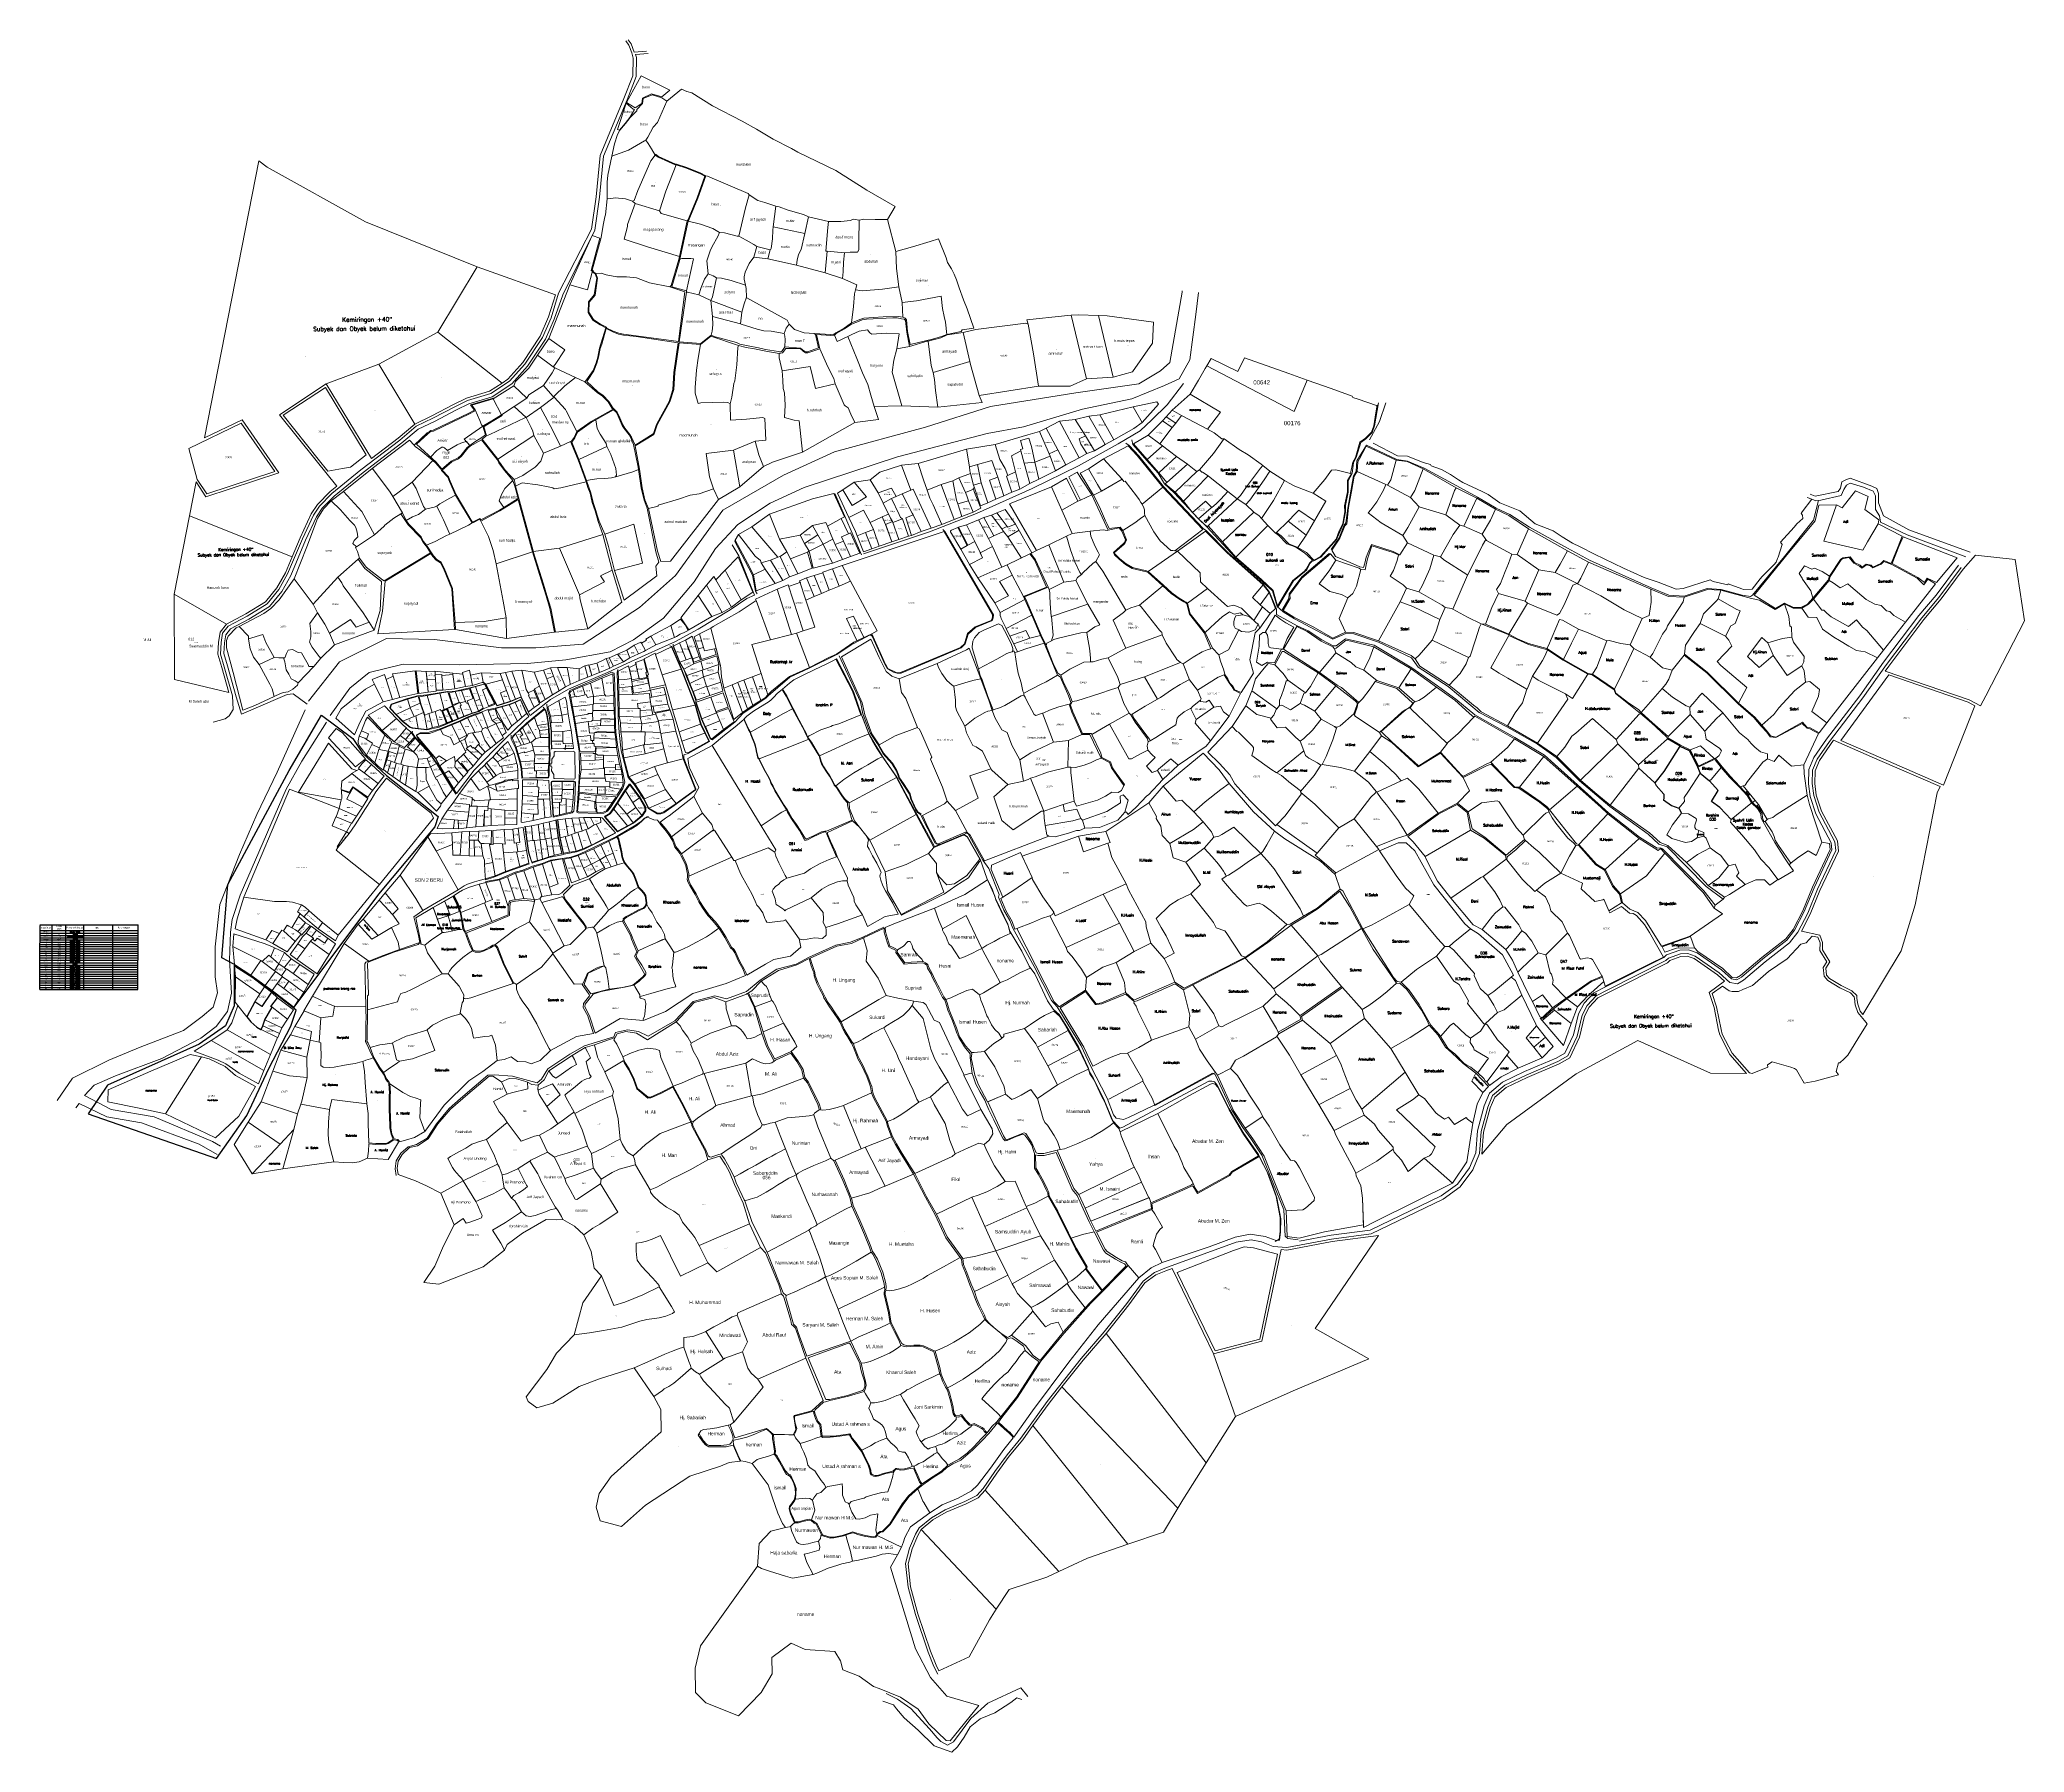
# Model space of a CAD drawing. Header units: metres. Extents: x 338938 to 356758, y 527808 to 538923.
# Drawn here: x 354447 to 356758, y 533451 to 535445 of the extents above; entities that cross this region are included whole.
import ezdxf
from ezdxf.enums import TextEntityAlignment as Align

# ---------------------------------------------------------------- set-up
doc = ezdxf.new("R2010")
doc.units = ezdxf.units.M
doc.header["$MEASUREMENT"] = 0
for name, color, linetype in [('020100', 7, 'Continuous'), ('030100', 160, 'Continuous'), ('040100', 20, 'Continuous'), ('080201', 7, 'Continuous'), ('Bidang sudah ada Hak', 200, 'Continuous'), ('BINGKAI', 7, 'Continuous'), ('Kemiringan +40', 250, 'Continuous'), ('tn_lai', 7, 'Continuous')]:
    doc.layers.add(name, color=color, linetype=linetype)
doc.styles.add('romanc', font='romanc.shx')
doc.styles.add('ROMANS', font='arial.ttf')
doc.styles.get("Standard").update_dxf_attribs({"font": 'arial.ttf'})

# ---------------------------------------------------------------- blocks, each defined once
blk = doc.blocks.new('A$C81879d7f')
at = {"layer": 'Bidang sudah ada Hak', "lineweight": 35, "elevation": 54.8}
for points in [[(5.5, 0), (12, 2.5), (5.6, 16.6), (0, 14.4)], [(0, 14.4), (5.5, 0)]]:
    blk.add_lwpolyline(points, dxfattribs=at)
blk = doc.blocks.new('A$C51091def')
at = {"layer": '020100', "linetype": 'Continuous'}
for points, elevation in [([(29.2, 85.1), (10.6, 55.7), (0, 42.7)], 56.4), ([(29.2, 85.1), (40.1, 80), (45.5, 69.9), (49.8, 61.3)], 56.3), ([(49.8, 61.3), (52.6, 53.6), (63.7, 44.7)], 57.1), ([(0, 42.7), (1.4, 39.3), (10.3, 29.2), (10.4, 24.7), (10.2, 22.8), (19.3, 16), (27.9, 13.1), (31, 7.2)], 56.3)]:
    blk.add_lwpolyline(points, dxfattribs=dict(at, elevation=elevation))
at = {"layer": '020100'}
blk.add_lwpolyline([(88.8, 0), (75.6, 13.8), (66.1, 20.9), (73.7, 33.6), (63.7, 44.7)], dxfattribs=at)

msp = doc.modelspace()

# ---------------------------------------------------------------- linework, layer by layer
for p, q in [((354447.3, 534414.3), (354561.8, 534414.3)), ((354447.3, 534407.9), (354561.8, 534407.9)), ((354447.3, 534404.7), (354561.8, 534404.7)), ((354447.3, 534402.1), (354561.8, 534402.1)), ((354447.3, 534399.5), (354561.8, 534399.5)), ((354447.3, 534396.9), (354561.8, 534396.9)), ((354447.3, 534394.3), (354561.8, 534394.3)), ((354447.3, 534391.7), (354561.8, 534391.7)), ((354447.3, 534389.1), (354561.8, 534389.1)), ((354447.3, 534386.5), (354561.8, 534386.5)), ((354447.3, 534383.9), (354561.8, 534383.9)), ((354447.1, 534373.5), (354561.6, 534373.5)), ((354447.1, 534370.2), (354561.6, 534370.2)), ((354447.1, 534367.6), (354561.6, 534367.6)), ((354447.1, 534365), (354561.6, 534365)), ((354447.1, 534362.4), (354561.6, 534362.4)), ((354447.3, 534381.3), (354561.8, 534381.3)), ((354447.3, 534378.7), (354561.8, 534378.7)), ((354447.3, 534376.1), (354561.8, 534376.1)), ((354447.3, 534373.5), (354561.8, 534373.5)), ((354447.1, 534359.8), (354561.6, 534359.8)), ((354447.1, 534357.2), (354561.6, 534357.2)), ((354447.1, 534354.6), (354561.6, 534354.6)), ((354447.1, 534352), (354561.6, 534352)), ((354447.1, 534349.4), (354561.6, 534349.4)), ((354447.1, 534346.8), (354561.6, 534346.8)), ((354447.1, 534344.2), (354561.6, 534344.2)), ((354447.1, 534341.6), (354561.6, 534341.6)), ((354447.1, 534339), (354561.6, 534339))]:
    msp.add_line(p, q)
at = {"lineweight": 9, "elevation": 58.9}
for points in [[(354717, 534336), (354724, 534329.6)], [(354705, 534292.6), (354704.7, 534292.7), (354699.8, 534295.2), (354692.9, 534301.5), (354688.3, 534307.3)]]:
    msp.add_lwpolyline(points, dxfattribs=at)
at = {"layer": '020100', "lineweight": 9}
for p, q in [((354990.8, 534687.2, 54.9), (354983.9, 534684.6, 54.9)), ((354983.9, 534684.6, 54.9), (354988, 534672.6, 54.9))]:
    msp.add_line(p, q, dxfattribs=at)
at = {"layer": '020100'}
for p, q in [((354447.4, 534373.5), (354447.5, 534413.8)), ((354461.7, 534373.5), (354461.8, 534414.3)), ((354477.4, 534373.5), (354477.5, 534414.3)), ((354498.6, 534373.5), (354498.6, 534414.3)), ((354532.4, 534373.5), (354532.4, 534414.3)), ((354561.8, 534373.5), (354561.8, 534414.3)), ((354447.2, 534339), (354447.3, 534373.5)), ((354461.5, 534339), (354461.6, 534373.5)), ((354477.2, 534339), (354477.3, 534373.5)), ((354498.5, 534339), (354498.5, 534373.5)), ((354532.2, 534339), (354532.2, 534373.5)), ((354561.6, 534339), (354561.6, 534373.5))]:
    msp.add_line(p, q, dxfattribs=at)
at = {"layer": '020100', "lineweight": 9}
for points, elevation in [([(355147.6, 535403.2), (355181, 535386.5), (355171.8, 535378.5), (355159.8, 535382), (355149, 535377), (355148.4, 535370.8), (355140.4, 535365.8), (355130.5, 535372.2)], 60.2), ([(355130.1, 535371.1), (355138.3, 535364.3), (355139.7, 535363.8), (355134.2, 535354.5), (355129, 535347.4), (355122.2, 535340), (355120.1, 535340.6)], 70.7), ([(355106.9, 535108.7), (355101.6, 535090.7), (355100, 535085.7), (355098, 535075.4), (355095.9, 535068.6), (355092.4, 535059.5), (355084.9, 535048.4), (355084.4, 535047.3), (355097, 535035.2), (355103.4, 535030.7), (355109.9, 535023.9), (355114.7, 535016.5), (355119.5, 535011.5), (355121.6, 535007.4), (355126.4, 534996.5), (355128.5, 534992.8), (355134.4, 534985.6), (355136.4, 534982.2), (355140.4, 534973.1), (355161.5, 534986.2), (355162.4, 534987.6), (355164.9, 534995.8), (355165.8, 534997.8), (355180, 535023.9), (355184.6, 535038), (355185.8, 535057.7), (355190.8, 535092.1), (355141.6, 535099.4), (355127, 535101.1), (355121.2, 535102.4), (355114.6, 535104.8)], 58), ([(354902.6, 534847), (354849.3, 534814.5), (354846.5, 534779.8), (354840.8, 534753.4), (354930.3, 534758.3), (354926.9, 534805.8), (354917.4, 534829.3), (354913.7, 534835.9), (354908.9, 534839.1), (354905, 534843.4)], 56.5)]:
    msp.add_lwpolyline(points, close=True, dxfattribs=dict(at, elevation=elevation))
for points, elevation in [([(355177.4, 535373.6), (355171.7, 535377.5), (355160.2, 535380.9), (355150.1, 535376.6), (355149.3, 535370.8), (355142.6, 535364), (355142.4, 535362.5), (355134.7, 535354.6), (355129.5, 535347.6), (355122.7, 535339.7), (355120.1, 535334.8), (355116.4, 535323.9), (355113.3, 535309.7)], 58.5), ([(355177.4, 535373.6), (355194.6, 535387.5), (355200.7, 535384.9), (355206.4, 535383.2), (355230.7, 535368.1), (355265.2, 535350.4), (355281.9, 535340.8), (355301.2, 535329.4), (355322.5, 535318.4), (355330, 535314.3), (355374.1, 535292.8), (355410.4, 535269.9), (355443.5, 535251), (355434.6, 535235.9)], 58.5), ([(355153.1, 535328.1), (355155.4, 535331.5), (355161.7, 535343.4), (355166.5, 535348.8), (355177.4, 535373.6)], 58.5), ([(355273.2, 535264.5), (355272, 535265.9), (355227.4, 535284.9), (355224.9, 535286.1), (355223, 535286.6)], 57.6), ([(355261.4, 535216.5), (355268.9, 535249.5), (355273.2, 535264.5)], 57), ([(355304.6, 535251.2), (355291.5, 535255.6), (355283.3, 535258), (355273.2, 535264.5)], 57.6), ([(355108, 535259.7), (355106.2, 535241.1), (355105.4, 535238.8), (355103.5, 535229.1), (355100.9, 535214.8), (355090.4, 535176.9), (355091.9, 535175.6), (355091.7, 535174.8), (355094.9, 535173.1)], 58.5), ([(355140.7, 535254.6), (355131.8, 535230.1), (355131.5, 535227.8), (355127.6, 535213), (355155.1, 535204.1), (355192.4, 535192.9)], 57), ([(355137.5, 535257.2), (355140.7, 535254.6)], 58.5), ([(355140.7, 535254.6), (355168.8, 535245.7)], 58.5), ([(355304.6, 535251.2), (355301.4, 535227.4)], 57.6), ([(355342.6, 535238.8), (355336.5, 535241.5), (355318.9, 535246.7), (355308.3, 535250.4), (355304.6, 535251.2)], 57.6), ([(355342.6, 535238.8), (355338, 535219.3)], 57.6), ([(355365.6, 535233.4), (355342.6, 535238.8)], 57.6), ([(355192.5, 535189.7), (355202.3, 535234)], 56.8), ([(355301.4, 535227.4), (355301.1, 535223.2), (355300.7, 535213.1), (355299.1, 535202), (355298.2, 535200.6), (355297.8, 535200.5)], 57.6), ([(355338, 535219.3), (355301.4, 535227.4)], 57.6), ([(355338, 535219.3), (355334, 535200.9), (355330.9, 535194.9), (355329.3, 535188.6), (355328.3, 535182.7)], 57.6), ([(355365.6, 535233.4), (355364.8, 535226.6), (355362.5, 535198.8), (355363.9, 535198.8), (355364, 535198.8)], 57.6), ([(355401.3, 535235.1), (355394.6, 535236.1), (355391.3, 535234.5), (355380, 535233.3), (355365.6, 535233.4)], 57.6), ([(355384.3, 535197.1), (355390.8, 535197.8), (355399.6, 535197.7), (355401, 535200.3), (355400.9, 535210.6), (355401.3, 535235.1)], 57.6), ([(355434.6, 535235.9), (355419.9, 535235.9), (355407, 535236), (355401.3, 535235.1)], 57.6), ([(355192.4, 535192.9), (355191.6, 535189.4), (355182.7, 535158.8), (355180.9, 535157.3)], 57), ([(355295.1, 535189.9), (355278.6, 535192)], 57.6), ([(355297.8, 535200.5), (355282.3, 535204.3)], 57.6), ([(355297.8, 535200.5), (355295.1, 535189.9)], 57.6), ([(355364, 535198.8), (355361.9, 535173.8)], 58.1), ([(355364, 535198.8), (355384.3, 535197.1)], 57.6), ([(355384.3, 535197.1), (355383.3, 535186.3), (355383, 535174.8), (355381.9, 535167.1)], 57.6), ([(355503.7, 535101.8), (355520.4, 535105.4), (355521.5, 535107.3), (355535.1, 535109.2), (355527.1, 535131.9), (355523, 535142.3), (355518.1, 535156.2), (355514.7, 535165.6), (355512.1, 535172.2), (355508.9, 535178.2), (355504.4, 535185.6), (355502.7, 535191.3), (355493.9, 535213.2), (355484.1, 535210.1), (355463.6, 535204.1), (355444.3, 535198.5)], 57.3), ([(355447.8, 535157.4), (355445, 535178.7), (355444.3, 535198.5)], 57.3), ([(355082.1, 535046.6), (355084, 535048.9), (355091.5, 535060), (355095, 535068.9), (355097.1, 535075.6), (355099.1, 535085.9), (355100.7, 535090.9), (355106.6, 535109.7), (355099.9, 535113), (355091.4, 535118.7), (355085.8, 535127.4), (355086.1, 535139.8), (355092.9, 535148), (355095.8, 535167.3), (355094.1, 535172.4), (355090.5, 535174.3)], 58), ([(355180.9, 535157.3), (355198.4, 535151.6), (355191, 535093.6), (355141.8, 535100.4), (355127.1, 535102.1), (355121.5, 535103.4), (355115, 535105.7), (355107.7, 535109.4), (355107.4, 535110.4), (355100.4, 535113.9), (355092.2, 535119.4), (355086.8, 535127.7), (355087.1, 535139.4), (355093.9, 535147.6), (355096.8, 535167.3), (355094.9, 535173.1)], 56.7), ([(355180.9, 535157.3), (355157.4, 535162.1), (355142, 535167.8), (355130.4, 535169), (355119.3, 535168.9), (355106.7, 535171.2), (355100.9, 535173.2), (355094.9, 535173.1)], 57), ([(355192.5, 535189.7), (355192.1, 535187.5), (355183.4, 535157.5), (355200.5, 535152.6)], 56.8), ([(355192.5, 535189.7), (355194.9, 535190.3), (355205.4, 535190.5), (355208.5, 535190.1), (355200.5, 535152.6)], 56.8), ([(355225.8, 535172.4), (355221.5, 535166.2), (355217.5, 535156.5), (355214.7, 535148.1)], 57), ([(355328.3, 535182.7), (355295.1, 535189.9)], 57.6), ([(355361.9, 535173.8), (355328.3, 535182.7)], 57.6), ([(355381.9, 535167.1), (355361.9, 535173.8)], 57.6), ([(355040, 535097.2), (355064.4, 535159.6)], 57.4), ([(355200.2, 535151.1), (355191.9, 535093.4), (355216.9, 535091.5), (355229.1, 535101)], 56.3), ([(355200.5, 535152.6), (355200.2, 535151.1)], 56.8), ([(355200.2, 535151.1), (355201.7, 535151.2), (355214.7, 535148.1)], 56.3), ([(355214.7, 535148.1), (355228.8, 535141.4)], 57), ([(355270.1, 535145.2), (355269.8, 535155.4), (355268.9, 535159.4)], 56.9), ([(355381.9, 535167.1), (355398.6, 535159.8), (355397.1, 535154)], 57.6), ([(355264.9, 535127.8), (355263.2, 535114.2)], 57.2), ([(355270.1, 535145.2), (355267.7, 535137.5), (355264.9, 535127.8)], 57.2), ([(355320.1, 535113.8), (355317.6, 535118.6), (355270.7, 535144.7), (355270.1, 535145.2)], 57.2), ([(355680.1, 535124), (355656.4, 535124.8), (355648.5, 535124.2)], 55), ([(355666.1, 535050.1), (355648.5, 535124.2)], 55.7), ([(355680.1, 535124), (355697.2, 535052.2)], 57.2), ([(355697.2, 535052.2), (355719.8, 535058.6), (355742.9, 535091.6), (355744.2, 535116.3), (355690.2, 535123.7), (355680.1, 535124)], 55), ([(355320.1, 535113.8), (355316.4, 535109.4), (355314.2, 535102.9)], 57.2), ([(355349, 535103.2), (355350.7, 535101.9), (355354, 535086.2), (355341.2, 535081.7), (355339.3, 535081.6), (355338, 535081.9), (355335.6, 535084.2), (355333.2, 535085.9), (355314.7, 535087.4)], 57.2), ([(355349, 535103.2), (355337.6, 535103.8), (355326, 535107.8), (355320.1, 535113.8)], 57.2), ([(355392.6, 535115.5), (355383.8, 535109.4), (355374.1, 535104), (355372.3, 535102.2), (355371.5, 535102.2), (355368.4, 535101.9), (355349, 535103.2)], 57.3), ([(355355.7, 535085), (355351.7, 535101.9), (355368.5, 535100.9), (355371.5, 535101.2), (355372.7, 535101.1)], 57.3), ([(355418.9, 535017.9), (355415, 535031.1), (355411.5, 535043.7), (355405.5, 535057.3), (355398.8, 535074.1), (355388.1, 535099.6)], 55), ([(355481.8, 535094.3), (355496.5, 535098), (355504, 535101.3), (355522.6, 535104.3)], 57.3), ([(354999.3, 535042.2), (355001.3, 535047), (355016.8, 535062.6), (355027, 535077.8)], 57.4), ([(355027, 535077.8), (355040, 535097.2)], 57.4), ([(355045.2, 535064.1), (355027, 535077.8)], 57.4), ([(355040, 535097.2), (355058.5, 535084.1), (355047.5, 535067), (355045.2, 535064.1)], 57.4), ([(355451.1, 535018.9), (355440, 535058.2), (355442, 535071.8), (355445.4, 535085.1)], 55.1), ([(355459.9, 535087.9), (355480.8, 535094), (355481.8, 535094.3)], 57.3), ([(355487.8, 535057.7), (355485.4, 535065.9), (355481.8, 535094.3)], 55.7), ([(355047, 535062.9), (355044, 535057.4), (355033.9, 535042.4)], 57.4), ([(355045.2, 535064.1), (355047, 535062.9)], 57.4), ([(355047, 535062.9), (355071.1, 535051.8)], 57.4), ([(355530.4, 535070.4), (355487.8, 535057.7)], 56.5), ([(355493.2, 535017.4), (355490.4, 535036.6), (355489.2, 535049.4), (355487.8, 535057.7)], 55.7), ([(355033.9, 535042.4), (355016.7, 535031.5), (355014.6, 535027.9)], 56.6), ([(355046.3, 535029.1), (355045.2, 535029.6), (355033.9, 535042.4)], 56.6), ([(355046.3, 535029.1), (355046.3, 535030.2), (355058.6, 535042.2), (355071.1, 535051.8)], 56.6), ([(355071.1, 535051.8), (355082.1, 535046.6)], 56.6), ([(355072.7, 534989), (355089.2, 535000.5), (355114.8, 535015), (355113.9, 535015.9), (355109.1, 535023.3), (355102.7, 535029.9), (355096.4, 535034.4), (355082.1, 535046.6)], 56.6), ([(355396.4, 534999.5), (355391.9, 535009.1), (355388.7, 535016.6), (355385.2, 535018.8), (355383.9, 535020.1), (355373.7, 535044.4)], 55), ([(355541.4, 535031), (355544.8, 535022.8), (355493.2, 535017.4)], 55.7), ([(355610.5, 535041.9), (355647, 535041.9), (355666.1, 535050.1)], 55.7), ([(355697.2, 535052.2), (355666.1, 535050.1)], 57.2), ([(354954.4, 535014.1), (354953.5, 535012.7), (354947.5, 535009.5), (354905.6, 534989.5), (354902.9, 534989.1), (354901.6, 534988.2), (354899, 534986.4), (354885.8, 534974), (354908.7, 534953.2), (354914.7, 534946.4), (354915.5, 534944.9), (354926.5, 534954.5), (354934.3, 534958.1), (354937.6, 534960.8), (354944.9, 534970.3), (354947.9, 534972.8)], 56.5), ([(354975.4, 535027), (354950.5, 535019.5), (354954.4, 535014.1)], 57.4), ([(355013.7, 535005.1), (354999.7, 535018.1)], 56.6), ([(355030.2, 535016.8), (355013.7, 535005.1)], 56.6), ([(355046.3, 535029.1), (355030.2, 535016.8)], 56.6), ([(355053.8, 534971.8), (355044.2, 534990.8), (355030.2, 535016.8)], 56.6), ([(355072.7, 534989), (355060.2, 535013.1), (355059.4, 535014.6), (355046.3, 535029.1)], 56.6), ([(355094.7, 535002.5), (355115.5, 535014.2), (355118.7, 535010.9), (355120.7, 535006.9), (355125.5, 534996), (355127.7, 534992.3), (355133.6, 534985), (355135.5, 534981.7), (355138.7, 534973.7), (355143.8, 534949.3), (355144.5, 534945), (355144.5, 534944.8)], 56.6), ([(355418.9, 535017.9), (355423.8, 535003), (355396.4, 534999.5)], 55), ([(355451.1, 535018.9), (355418.9, 535017.9)], 55), ([(355493.2, 535017.4), (355451.1, 535018.9)], 55.1), ([(355720.7, 535017.7), (355681.9, 535008.2)], 56.4), ([(355731, 534999.6), (355750.1, 535020.7), (355748.3, 535023.5), (355720.7, 535017.7)], 56.8), ([(355731, 534999.6), (355720.7, 535017.7)], 56.8), ([(354967.5, 534984), (354966.6, 534983.6), (354962.3, 534980), (354980.7, 534956.8)], 56.6), ([(355013.7, 535005.1), (355012.1, 535004.7), (354971.4, 534985.4), (354967.5, 534984)], 56.6), ([(355022.4, 534984.1), (354980.7, 534956.8)], 56.6), ([(355013.7, 535005.1), (355019.3, 534993.5), (355021.4, 534989.4), (355022.4, 534984.1)], 56.6), ([(355022.4, 534984.1), (355033.8, 534963.7)], 56.6), ([(355065.4, 534977.2), (355066.3, 534977.6), (355069.4, 534982.1), (355072.7, 534989)], 56.6), ([(355075, 534956.4), (355066.7, 534976.5), (355070.3, 534981.6), (355073.5, 534988.3), (355089.7, 534999.7), (355094.7, 535002.5)], 56.6), ([(355107.7, 534971.3), (355106.7, 534974.9), (355104.1, 534979.3), (355099.8, 534985.7), (355096.5, 534992.3), (355094.7, 535002.5)], 56.3), ([(355396.4, 534999.5), (355335.6, 534964.8)], 54.4), ([(355611.4, 534988.8), (355619.3, 534992.8)], 57), ([(355653.2, 535002.8), (355634.9, 535001)], 57), ([(355731, 534999.6), (355721.3, 534992.3), (355697.9, 534979.4)], 57), ([(354902.1, 534959.2), (354909.6, 534966.8), (354915.6, 534970.6), (354917, 534970.8), (354918.5, 534970.1), (354921.9, 534966.8), (354933.3, 534973.5), (354937.4, 534975.4), (354941.2, 534976.4), (354944, 534977.2)], 56.5), ([(355033.8, 534963.7), (355030.8, 534954.5), (355024, 534947.5), (355013.5, 534940.6), (355009.7, 534937.7), (354999.7, 534933)], 56.6), ([(355053.8, 534971.8), (355033.8, 534963.7)], 56.6), ([(355065.4, 534977.2), (355053.8, 534971.8)], 56.6), ([(355083.5, 534930.4), (355082.8, 534932.7), (355074.1, 534956.1), (355065.4, 534977.2)], 56.6), ([(355075, 534956.4), (355107.7, 534971.3)], 56.6), ([(355117.8, 534936), (355118.9, 534938), (355118.1, 534946), (355112.1, 534962.1), (355107.7, 534971.3)], 56.3), ([(355470, 534951.6), (355526.5, 534968.5)], -0.6), ([(355622.7, 534963.1), (355632.8, 534967.7)], 57.1), ([(355623.9, 534960.3), (355622.7, 534963.1)], 57), ([(355666.6, 534963.2), (355659.6, 534974.3), (355657.6, 534980.5), (355664.9, 534983.9)], 57), ([(355666.6, 534963.2), (355657.8, 534958.3)], 57.4), ([(355675.6, 534966.5), (355666.6, 534963.2)], 57), ([(355675.6, 534966.5), (355666.6, 534963.2)], 57), ([(355797.7, 534944.2), (355814, 534963.4), (355825.9, 534979.7), (355826.5, 534980.5)], 0.1), ([(355981.3, 534942.3), (355982.2, 534953.5), (355984.1, 534957), (355992, 534971.7), (356026.8, 534955.6)], 52.2), ([(354931.4, 534914.9), (354924.2, 534930.8), (354922.4, 534935.7), (354915.1, 534943.4), (354913.9, 534945.9), (354908.1, 534952.4), (354905, 534955.3)], 56.5), ([(354999.7, 534933), (354993.9, 534938.8), (354989.3, 534944), (354982.7, 534953.1), (354980.7, 534956.8)], 56.5), ([(355075, 534956.4), (355084.1, 534931.9)], 56.6), ([(355144.5, 534944.8), (355147.7, 534923.2), (355150.9, 534909), (355154.4, 534899.5), (355164.8, 534848.7), (355168.3, 534836.6), (355164.6, 534832.3), (355165.7, 534820.8), (355127.7, 534792.5), (355116.6, 534826.9)], 56.2), ([(355117.8, 534936), (355117.9, 534936.1), (355137.8, 534941.8), (355144.5, 534944.8)], 56), ([(355450.8, 534949.7), (355425.7, 534941.4), (355414.4, 534932.7)], -0.6), ([(355470, 534951.6), (355450.8, 534949.7)], -0.6), ([(355450.8, 534949.7), (355461.7, 534920.6)], -0.6), ([(355470, 534951.6), (355476.2, 534932.5), (355480.8, 534920.7)], -0.6), ([(355517.7, 534935.1), (355531.2, 534940.1)], -1.1), ([(355630.1, 534943.1), (355642.3, 534950.1)], 57.1), ([(355808, 534937.2), (355801.3, 534941.7), (355800.6, 534941.5), (355797.7, 534944.2)], 0.1), ([(356058.2, 534945.3), (356096.6, 534923.4)], 53.8), ([(354880.9, 534930), (354885.5, 534922.7), (354887.9, 534916.6), (354894.2, 534901.4), (354896.5, 534898.5)], 57.5), ([(354998, 534931.8), (355000.4, 534925.1), (355004.2, 534910.9), (354987.5, 534900.5)], 56.5), ([(354999.7, 534933), (355000.6, 534930), (355001.3, 534925.4)], 56.6), ([(355001.3, 534925.4), (355008.9, 534929.1), (355027.2, 534926.9), (355039.3, 534924.4), (355044.9, 534923.3), (355046.4, 534922.2), (355054.1, 534923.5), (355083.5, 534930.4)], 56.6), ([(355001.3, 534925.4), (355021.7, 534849.9), (355022, 534849.1)], 56.5), ([(355103, 534869.1), (355097.6, 534884), (355095.4, 534891.1), (355093.9, 534896.7), (355090.7, 534906.1), (355088, 534917.2), (355085.6, 534923.8), (355083.5, 534930.4)], 56), ([(355084.1, 534931.9), (355090.6, 534933.1), (355096, 534934), (355105.2, 534934.2), (355113.2, 534935.1), (355117.8, 534936)], 56), ([(355105.4, 534869.5), (355098.6, 534884.4), (355096.3, 534891.4), (355094.8, 534897), (355091.6, 534906.4), (355089, 534917.5), (355086.5, 534924.2), (355084.1, 534931.9)], 56), ([(355156.2, 534899.1), (355167.3, 534902), (355167.5, 534903.1), (355191, 534910.3), (355204.6, 534914.6), (355215.2, 534916.4), (355231.8, 534922.1)], 56.2), ([(355297.2, 534892.8), (355347, 534910.7), (355372.1, 534916.6), (355384.2, 534889.6), (355380.4, 534887.5)], 49.3), ([(355414.4, 534932.7), (355395.8, 534929.8)], -0.8), ([(355414.4, 534932.7), (355423.5, 534917.7)], -0.8), ([(355444.6, 534913.4), (355439.3, 534923), (355423.5, 534917.7)], -1), ([(355423.5, 534917.7), (355429.5, 534905.5)], 4.1), ([(355451.6, 534916.2), (355444.6, 534913.4)], -0.6), ([(355480.8, 534920.7), (355497.1, 534927.1)], -1.3), ([(355517.7, 534935.1), (355510.4, 534931.3)], -1.1), ([(355525.4, 534917.8), (355517.7, 534935.1)], -0.3), ([(355535.7, 534923.4), (355534.2, 534922.8), (355534.8, 534921.7)], -0.2), ([(355672.3, 534915.2), (355691.5, 534874)], 53.1), ([(355779, 534907.7), (355769.5, 534918.4)], -0.1), ([(355779, 534907.7), (355808, 534937.2)], -0.1), ([(355812, 534900.6), (355817.3, 534904.6), (355822.5, 534910.1), (355830.9, 534919.2)], 0.1), ([(355841.8, 534910.5), (355830.9, 534919.2)], 0.1), ([(356016.9, 534926.4), (356014.9, 534927.4)], 53.8), ([(356096.6, 534923.4), (356094.8, 534920.4), (356084.7, 534891.8)], 54.1), ([(356096.6, 534923.4), (356120.7, 534911.3)], 54.1), ([(354819.6, 534841.4), (354827.4, 534830.9), (354846.2, 534816.1), (354848.3, 534815), (354902.1, 534847.8), (354897.1, 534855.7), (354897, 534855.8), (354893.2, 534860.3), (354890.7, 534865.5), (354876.4, 534880.3), (354873.1, 534884.8), (354867.6, 534893)], 56.5), ([(354873.9, 534885.4), (354869.6, 534894.2)], 57.5), ([(355021, 534848.8), (355004.5, 534909.9), (354988.1, 534899.6), (354983.1, 534896.5), (354960.7, 534884.7)], 56.5), ([(355297.2, 534892.8), (355276.4, 534878.1)], 49.6), ([(355308.6, 534863.7), (355297.2, 534892.8)], 49.6), ([(355435.7, 534892.8), (355428.1, 534889.4)], -1.1), ([(355429.5, 534905.5), (355439.3, 534910.9)], -6), ([(355429.5, 534905.5), (355438, 534888.1)], -6), ([(355439.3, 534910.9), (355444.6, 534913.4)], -1), ([(355439.3, 534910.9), (355448.2, 534892.1), (355449.6, 534888.6), (355452, 534887.1), (355459.1, 534867.1)], -1), ([(355551.2, 534905.8), (355560.5, 534910.1)], 57), ([(355561.8, 534894.3), (355555.4, 534891.4)], 0), ([(355583.7, 534881.2), (355571.3, 534898.1), (355561.8, 534894.3)], 0.3), ([(355574, 534878.4), (355565.5, 534889.3), (355561.8, 534894.3)], -0.3), ([(355574, 534878.4), (355565.5, 534889.3), (355561.8, 534894.3)], -0.3), ([(355656.3, 534907.7), (355659.2, 534908.8)], 53.1), ([(355789.8, 534894.6), (355779, 534907.7)], 0.1), ([(356053.7, 534901.1), (356040.6, 534877.2), (356034.5, 534867.9)], 53.8), ([(356053.7, 534901.1), (356043.4, 534912.1)], 53.8), ([(356084.7, 534891.8), (356053.7, 534901.1)], 53.7), ([(356101, 534879.8), (356084.7, 534891.8)], 54.1), ([(356120.7, 534911.3), (356105.8, 534878.6)], 54.4), ([(356120.7, 534911.3), (356142.6, 534898.3)], 54.4), ([(355278.3, 534822.1), (355271.6, 534835.7), (355256.9, 534862.4), (355261, 534869.1)], 53.2), ([(355276.4, 534878.1), (355261, 534869.1)], 49.6), ([(355287.3, 534835.9), (355286.5, 534838.9), (355280.3, 534843.9), (355261, 534869.1)], 34.2), ([(355306.6, 534842.5), (355276.4, 534878.1)], 45.5), ([(355347.2, 534879.3), (355362.6, 534883), (355364.5, 534878.5)], 49.3), ([(355416.4, 534753.2), (355432.1, 534717.8), (355432.5, 534717.2), (355435, 534712.8), (355445.2, 534708), (355449.6, 534708.4), (355519.4, 534737.4), (355524.2, 534741.7), (355527.6, 534753.6), (355536.4, 534761.5), (355555.1, 534769), (355555.7, 534769.6), (355556.5, 534771), (355556.8, 534773), (355556.8, 534774.5), (355556.6, 534775.9), (355500.3, 534872.3), (355381.7, 534832.9)], 0), ([(355440.2, 534884.3), (355432.3, 534880.7)], -1.2), ([(355432.3, 534880.7), (355439.4, 534860.4)], -0.9), ([(355440.2, 534884.3), (355438, 534888.1)], -1.2), ([(355447.5, 534863.1), (355440.2, 534884.3)], -0.8), ([(355452, 534887.1), (355440.6, 534882.9)], -1), ([(355473.5, 534872.3), (355485.3, 534876.3)], -0.6), ([(355485.3, 534876.3), (355497.7, 534880.6)], -0.6), ([(355497.7, 534880.6), (355512, 534886.3)], 0.4), ([(355574, 534878.4), (355567.5, 534875.5), (355555.4, 534891.4)], 0), ([(355574, 534878.4), (355567.5, 534875.5), (355555.4, 534891.4)], 0), ([(355574, 534878.4), (355574.7, 534877.5), (355581, 534880.2), (355583.7, 534881.2)], -0.3), ([(355670.4, 534872.9), (355649.5, 534870.3)], 53.1), ([(355691.5, 534874), (355690.2, 534873.7), (355685.8, 534874.6), (355670.4, 534872.9)], 53.5), ([(355670.4, 534872.9), (355671.3, 534867), (355676, 534855.9), (355679.9, 534848.3), (355681.3, 534845.3), (355676.9, 534837.5)], 53.5), ([(355691.5, 534874), (355704.2, 534876.7), (355707.3, 534872.8), (355711.8, 534862.7), (355710.3, 534859.8), (355709.4, 534858.5), (355697.5, 534848.2), (355698, 534847.2), (355698.9, 534845.5), (355704.3, 534840.1), (355711.7, 534834), (355719.5, 534829.5), (355735.9, 534825.7), (355737.5, 534825.1), (355755.1, 534809.1)], 53.5), ([(355738, 534826), (355736.1, 534826.7), (355719.8, 534830.5), (355712.3, 534834.9), (355705, 534840.8), (355699.7, 534846.1), (355698.9, 534847.6), (355698.7, 534848), (355710.2, 534857.8), (355711.2, 534859.3), (355712.9, 534862.7), (355708.7, 534873.7)], 53.5), ([(355734.3, 534891.1), (355744.6, 534871.9), (355751.9, 534861.8), (355764.6, 534850.5), (355766.7, 534850.4), (355769, 534850)], 52.8), ([(356101, 534879.8), (356093.1, 534869), (356078.4, 534842.8)], 53.8), ([(356105.8, 534878.6), (356101, 534879.8)], 54), ([(356126.8, 534869.4), (356105.8, 534878.6)], 54), ([(356180.8, 534875.5), (356226.3, 534849.9)], 54), ([(355021, 534848.8), (354978.7, 534834.9)], 55.9), ([(354990.7, 534747.9), (355046.8, 534755.1), (355041.4, 534783), (355037, 534797.7), (355032.7, 534811), (355021, 534848.8)], 56.5), ([(355022, 534849.1), (355052.4, 534853)], 56.5), ([(355022, 534849.1), (355033.7, 534811.3), (355037.9, 534798), (355042.4, 534783.2), (355047.7, 534755.3), (355085.6, 534759)], 55.9), ([(355332.6, 534868.1), (355308.6, 534863.7)], 33), ([(355317.3, 534848.9), (355308.6, 534863.7)], 49.6), ([(355341.2, 534848.5), (355346.9, 534829.7), (355330.2, 534823.2)], 33), ([(355341.2, 534848.5), (355346.9, 534829.7), (355330.2, 534823.2)], 33), ([(355439.4, 534860.4), (355447.5, 534863.1)], -0.9), ([(355447.5, 534863.1), (355459.1, 534867.1)], -0.8), ([(355459.1, 534867.1), (355462.3, 534868)], -0.7), ([(355600.4, 534846.5), (355605.5, 534839.5), (355619.6, 534807.7), (355592.7, 534796.8)], 52.9), ([(355621.6, 534807.5), (355606.7, 534839.4), (355601.4, 534847), (355608.1, 534850.2)], 52.5), ([(355653.9, 534815.3), (355639.7, 534813.4), (355622.2, 534857.1)], 52.5), ([(355660.3, 534822.4), (355658.6, 534824.7), (355652.5, 534837.1), (355647.6, 534851.1), (355643.1, 534867.2)], 52.5), ([(355772.3, 534849.4), (355738, 534826)], 52.8), ([(355769, 534850), (355772.3, 534849.4)], 52.8), ([(355967.7, 534755.1), (355953.1, 534748.4), (355930.1, 534761.4), (355907.8, 534772.7), (355895.4, 534780.3), (355903.3, 534794.3), (355902.9, 534799.1), (355916.9, 534818.1), (355950.2, 534846.4), (355956.7, 534839.1)], 53.7), ([(356031.3, 534845.4), (356039.9, 534859.2)], 53.6), ([(356039.9, 534859.2), (356034.5, 534867.9)], 53.6), ([(356039.9, 534859.2), (356070.7, 534844.8)], 53.6), ([(356109.9, 534821.7), (356116, 534833.6), (356127.2, 534856.4), (356131.4, 534863)], 53.9), ([(356161.4, 534846.1), (356157.5, 534835.3), (356153.9, 534825.9), (356148.3, 534811.8), (356143.6, 534805), (356146, 534800.4)], 54), ([(356192.9, 534827.9), (356167.6, 534845.6)], 54.4), ([(354836.7, 534757.7), (354843.5, 534780.3), (354845.2, 534814.4), (354825.9, 534829.5), (354818.1, 534840.1)], 56.5), ([(355085.6, 534759), (355125, 534790.1), (355114, 534827.4)], 54.4), ([(355245.3, 534827.4), (355260.7, 534843.1), (355277.5, 534801.8), (355263.9, 534793)], 53.2), ([(355278.3, 534822.1), (355292.1, 534828.7)], 40.1), ([(355298.3, 534839), (355287.3, 534835.9)], 48.8), ([(355292.1, 534828.7), (355287.3, 534835.9)], 53.2), ([(355303.5, 534811.8), (355292.1, 534828.7)], 53.2), ([(355306.6, 534842.5), (355298.3, 534839)], 45.3), ([(355312.7, 534815.4), (355298.3, 534839)], 48.8), ([(355306.6, 534842.5), (355309.4, 534843.5)], 45.3), ([(355660.3, 534822.4), (355655.7, 534818.8), (355653.9, 534815.3)], 52.5), ([(355676.9, 534837.5), (355674.1, 534835.5), (355662, 534824.3), (355660.3, 534822.4)], 52.5), ([(355712.2, 534781), (355685.1, 534826.2), (355676.9, 534837.5)], 52.5), ([(355738, 534826), (355755.7, 534809.8), (355765.5, 534801.2), (355774.1, 534794.7), (355780, 534791.3), (355782.4, 534790.2), (355783.9, 534788.9)], 53.5), ([(355956.7, 534839.1), (355948.7, 534826.5), (355937.3, 534811.6), (355949.7, 534802.6), (355963.1, 534799.2), (355970.7, 534795.4)], 53.4), ([(355956.7, 534839.1), (355983.8, 534829.8), (355985.5, 534828.2)], 53.2), ([(356192.9, 534827.9), (356186.1, 534812.1), (356177.1, 534791.3)], 54.4), ([(356211.9, 534824.8), (356192.9, 534827.9)], 55.2), ([(356323.3, 534805.5), (356251, 534836.6)], 56.7), ([(355213.8, 534797.9), (355223.8, 534809.9)], 53.2), ([(355278.3, 534822.1), (355281.5, 534803.2), (355303.5, 534811.8)], 53.2), ([(355278.3, 534822.1), (355281.5, 534803.2), (355303.5, 534811.8)], 53.2), ([(355303.5, 534811.8), (355312.7, 534815.4)], 48.8), ([(355312.7, 534815.4), (355320.4, 534819.6)], 45.3), ([(355312.7, 534815.4), (355320.4, 534819.6)], 45.3), ([(355340.2, 534818.6), (355331.9, 534815.2)], -0.4), ([(355391.4, 534814.5), (355422.6, 534756.7), (355416.4, 534753.2)], -0.4), ([(355621.6, 534807.5), (355594.1, 534796.3), (355595.4, 534793.8), (355603.5, 534775.3), (355613.4, 534751.6), (355619.1, 534739.8)], 52.9), ([(355625.3, 534773.5), (355625, 534774), (355624.4, 534782.7), (355623.6, 534796.5), (355623.4, 534800.9), (355622.7, 534805.1), (355621.6, 534807.5)], 52.5), ([(355639.7, 534813.4), (355622.7, 534805.1)], 52.5), ([(355653.9, 534815.3), (355667.7, 534787.7)], 52.5), ([(355755.1, 534809.1), (355727.8, 534786.8)], 53.5), ([(355755.1, 534809.1), (355764.9, 534800.4), (355773.6, 534793.9), (355779.6, 534790.4), (355781.9, 534789.4), (355783, 534788.4), (355786.1, 534776.1)], 53.5), ([(355783.9, 534788.9), (355807.3, 534806.2)], 52.7), ([(355868.6, 534787.1), (355879.1, 534801.4)], 57), ([(355879.1, 534801.4), (355886.3, 534782.8), (355880.1, 534776.9)], 57), ([(356053.2, 534802.4), (356039, 534806.6)], 53.9), ([(356130.7, 534764.7), (356138.3, 534784), (356146, 534800.4)], 54.1), ([(356146, 534800.4), (356177.1, 534791.3)], 54.1), ([(355085.6, 534759), (355076.7, 534793), (355075.9, 534798.7)], 55.9), ([(355242.1, 534778), (355229.8, 534773.6)], 53.2), ([(355339.3, 534792.7), (355349.2, 534796.6)], -0.6), ([(355625.3, 534773.5), (355667.7, 534787.7)], 52.5), ([(355667.7, 534787.7), (355681.7, 534763.9), (355680.8, 534763.5), (355676.1, 534761.6), (355666.5, 534755)], 52.5), ([(355712.2, 534781), (355709.3, 534778.3), (355697.4, 534769.3), (355712.2, 534736.7)], 52.5), ([(355727.8, 534786.8), (355717.9, 534783.6), (355712.2, 534781)], 52.5), ([(355727.8, 534786.8), (355729.9, 534784.7), (355751.1, 534757.4), (355753, 534755.6), (355754.1, 534755.4)], 53.5), ([(355783.9, 534788.9), (355787, 534776.5), (355804.3, 534754.8)], 52.7), ([(355786.1, 534776.1), (355803.4, 534754.3), (355811.1, 534735.9)], 52.7), ([(355880.1, 534776.9), (355871.1, 534784.8)], 57), ([(356031.4, 534790.7), (356046.3, 534785.2), (356077.6, 534770)], 53.9), ([(356177.1, 534791.3), (356179.6, 534789.2)], 54.2), ([(354836.7, 534757.7), (354790.5, 534740.6)], 56.5), ([(354831, 534766.8), (354836.7, 534757.7)], 57.5), ([(354990.7, 534747.9), (354931.3, 534758.4), (354930.8, 534766.4)], 56.5), ([(354990.4, 534772.1), (354990.7, 534747.9)], 56.5), ([(355158.8, 534750.7), (355182.2, 534763.2)], 51), ([(355328.5, 534754.2), (355343.5, 534714.3)], -0.8), ([(355343.5, 534714.3), (355366.2, 534725.6), (355374.9, 534729.5), (355395.1, 534743.8), (355416.4, 534753.2)], -0.5), ([(355398.7, 534745.4), (355386.9, 534771.1), (355394.8, 534773.9), (355406.8, 534749)], -0.5), ([(355625.3, 534773.5), (355627.2, 534751.7), (355625.3, 534745.1)], 52.5), ([(355754.1, 534755.4), (355754.3, 534752.3)], 52.7), ([(355804.3, 534754.8), (355812.8, 534736.5)], 52.7), ([(355875.2, 534754.8), (355871.4, 534754.7), (355867.8, 534751.6), (355867.1, 534739), (355864.3, 534720.2), (355870.5, 534716.5), (355876.9, 534720.4), (355885, 534719.6), (355893.2, 534735.5)], 53), ([(355937.4, 534708.3), (355895.6, 534735.5), (355911.3, 534762), (355923.2, 534756.1), (355939.5, 534744.9), (355953, 534738.3), (355955.2, 534736)], 53.6), ([(356158.2, 534751.5), (356158.5, 534752.1), (356126, 534765.1)], 54), ([(356130.7, 534764.7), (356126, 534765.1)], 54.1), ([(356158.1, 534753), (356130.7, 534764.7)], 55.5), ([(356158.1, 534753), (356168.2, 534747.4), (356181, 534741.9), (356202.4, 534736.1)], 55.5), ([(355130.8, 534734.4), (355120.1, 534729.5)], 51.2), ([(355186.5, 534749), (355164.5, 534740.6)], 51), ([(355213.9, 534735.7), (355217.7, 534723.5), (355235.1, 534729.1), (355232.9, 534735.9)], -0.2), ([(355232.9, 534735.9), (355234.8, 534736.3)], -0.2), ([(355811.1, 534735.9), (355806.6, 534734.6), (355800.9, 534732.2), (355790.3, 534726.3), (355778.7, 534718.5)], 52.7), ([(355956.5, 534731.3), (355937.4, 534708.3)], 53.7), ([(356000.9, 534738.2), (355974, 534744.8), (355968.8, 534746), (355956.9, 534736.8), (355955.2, 534736)], 53.6), ([(355955.2, 534736), (355956.5, 534731.3)], 53.6), ([(355989, 534711), (355979.8, 534715), (355974.4, 534719.8), (355956.5, 534731.3)], 53.8), ([(356000.9, 534738.2), (355996.2, 534725.5), (355989, 534711)], 53.8), ([(356000.9, 534738.2), (356044.3, 534712.4)], 53.8), ([(356006.1, 534745.2), (356044.4, 534728), (356049, 534724.3)], 54), ([(356362.8, 534729.8), (356362.3, 534728.5)], 55.8), ([(354766.4, 534715.3), (354748.2, 534696.4)], 57.5), ([(354858.9, 534704), (354858, 534706.9), (354884.4, 534710.1), (354887.3, 534683.7), (354866.6, 534679)], 54.6), ([(354897.3, 534709.5), (354885.6, 534710.3), (354888.5, 534683.9), (354899.7, 534685.4)], 43.6), ([(354897.3, 534709.5), (354906.4, 534709.7), (354928.2, 534707.7)], 52.2), ([(354899.7, 534685.4), (354897.3, 534709.5)], 43.6), ([(354907.8, 534705.6), (354907.7, 534709.6)], 52.2), ([(354928.2, 534707.7), (354928.4, 534705.9)], 52.2), ([(354939.9, 534706.2), (354928.2, 534707.7)], 57), ([(354961.7, 534708), (354948.8, 534705.1)], 54.9), ([(354961.7, 534708), (354983.3, 534707)], 54.9), ([(354963.5, 534697.2), (354961.7, 534708)], 54.9), ([(355023.1, 534708.6), (355008.5, 534711)], 56.1), ([(355041.9, 534713.6), (355034, 534711)], 56.1), ([(355061.5, 534714), (355050.2, 534714.3)], 56.1), ([(355075.5, 534712.5), (355061.5, 534714)], 56.4), ([(355061.5, 534714), (355064.4, 534698.2), (355064.9, 534694.2)], 56.4), ([(355075.5, 534712.5), (355075.3, 534699)], 55.3), ([(355082.1, 534716.1), (355075.5, 534712.5)], 55.3), ([(355106.9, 534724.5), (355103.3, 534722.7), (355095.8, 534719.3)], 53), ([(355099.1, 534708.3), (355110.9, 534713.5)], 51.1), ([(355099.1, 534708.3), (355110.9, 534713.5)], 51.1), ([(355110.5, 534725.4), (355106.9, 534724.5)], 51.3), ([(355106.9, 534724.5), (355110.9, 534713.5)], 51.3), ([(355120.1, 534729.5), (355110.5, 534725.4)], 51.2), ([(355115.3, 534715.5), (355110.5, 534725.4)], 51.3), ([(355110.9, 534713.5), (355115.3, 534715.5)], 51.3), ([(355110.9, 534713.5), (355115.3, 534715.5)], 51.3), ([(355115.3, 534715.5), (355126.9, 534720.6)], 51.2), ([(355115.3, 534715.5), (355126.9, 534720.6)], 51.2), ([(355126.9, 534720.6), (355120.1, 534729.5)], 51.2), ([(355126.9, 534720.6), (355134.5, 534725.5)], 51.2), ([(355194.2, 534712.2), (355210.4, 534670.4)], 0.5), ([(355207.6, 534724.3), (355209.1, 534720.4), (355216.6, 534722.9), (355215.2, 534727.1)], 0.7), ([(355237.3, 534708.6), (355240.2, 534697.2)], 0.7), ([(355287.2, 534707), (355295.2, 534682.2)], -0.2), ([(355343.5, 534714.3), (355320.5, 534703.8), (355299.4, 534686.4), (355295.2, 534682.2)], -0.6), ([(355858.8, 534687), (355859.1, 534687.7), (355863.1, 534700.9), (355873.3, 534713.2), (355877.6, 534718.6), (355884.2, 534717.7), (355885.7, 534717.2)], 53.1), ([(355983.5, 534673.5), (355963.2, 534690.7), (355961.7, 534691.7), (355958.2, 534693.5), (355937.4, 534708.3)], 53.5), ([(356004.5, 534699), (355989, 534711)], 53.9), ([(356044.3, 534712.4), (356030.1, 534690.5)], 53.9), ([(356044.3, 534712.4), (356074, 534691.1)], 53.9), ([(354836.9, 534694.9), (354826.7, 534689), (354798.1, 534666.1), (354792, 534655.2), (354813.8, 534635.6), (354819.9, 534649.9), (354827, 534663.4), (354847.1, 534674.1)], 43.6), ([(354898.3, 534699.7), (354908.1, 534700.3)], 43.6), ([(354908.9, 534687.6), (354908.9, 534686.7), (354899.7, 534685.4)], 52.2), ([(354930.5, 534689.1), (354943, 534691.8)], 57), ([(354931.1, 534686.1), (354938.4, 534687.5)], 55.6), ([(354952, 534678), (354951.7, 534678.7), (354947.5, 534689.3), (354938.4, 534687.5)], 55.6), ([(354938.4, 534687.5), (354942.9, 534674.7)], 55.6), ([(354951.2, 534693.3), (354963.5, 534697.2)], 54.9), ([(354967.5, 534689.9), (354965.2, 534694.6), (354954.5, 534691.8)], 55), ([(354966.6, 534694.9), (354963.5, 534697.2)], 54.9), ([(354966.6, 534694.9), (354986, 534699.9)], 55), ([(354966.6, 534694.9), (354979.8, 534670), (354995.6, 534674.9)], 54.9), ([(354967.5, 534689.9), (354976.9, 534672.2), (354969.6, 534669.4)], 54.9), ([(355022.5, 534687.6), (355023.3, 534689.1)], 56.1), ([(355045.5, 534704), (355045.6, 534704.1)], 56.1), ([(355059.5, 534691.6), (355064.9, 534694.2)], 56.1), ([(355064.9, 534694.2), (355075.3, 534699)], 56.4), ([(355064.9, 534694.2), (355075.3, 534699)], 56.4), ([(355075.3, 534699), (355085.3, 534703)], 55.3), ([(355075.3, 534699), (355085.3, 534703)], 55.3), ([(355079.1, 534692.5), (355088.5, 534695.8)], 3.6), ([(355121.6, 534682.1), (355121.6, 534690.4)], 0.8), ([(355156.1, 534695.9), (355155.1, 534701.6), (355136.8, 534698)], 1.5), ([(355176.3, 534682.7), (355173.9, 534691.4), (355158.5, 534687.7), (355159.9, 534679.5)], 0.8), ([(355183.9, 534664.8), (355176, 534694.1)], 0.4), ([(355204.4, 534695.4), (355208.3, 534686.3)], 0.7), ([(355223.8, 534692.2), (355208.3, 534686.3)], -0.2), ([(355227.5, 534681.5), (355211.9, 534676), (355208.3, 534686.3)], 0.6), ([(355220.3, 534703.2), (355223.8, 534692.2)], 0.7), ([(355224, 534691.7), (355223.8, 534692.2)], 0.5), ([(355234.5, 534662.8), (355248.8, 534667.8), (355242.9, 534684.6), (355228.6, 534679.7)], 0.6), ([(355271.5, 534666), (355260.3, 534696.8)], -0.2), ([(355277.8, 534670), (355267.3, 534699.6)], -0.2), ([(355277.3, 534703.3), (355286.8, 534675.8)], -0.2), ([(355826.7, 534705.6), (355833, 534695), (355835.7, 534691.7), (355838.3, 534687.7), (355845.4, 534683.9), (355832.4, 534657.6)], 55.2), ([(355851.9, 534669.6), (355858.8, 534687)], 52.8), ([(355858.8, 534687), (355887.7, 534665.9)], 52.8), ([(356030.1, 534690.5), (356004.5, 534699)], 53.9), ([(356048.6, 534674), (356030.1, 534690.5)], 54.1), ([(354862.4, 534659.4), (354856.5, 534665.6), (354855.8, 534667.3), (354857, 534671), (354875.5, 534677.2)], 55.2), ([(354895.1, 534658.4), (354894.6, 534660.3), (354894, 534661.9)], 54.7), ([(354921.2, 534649.2), (354915.2, 534664)], 55.2), ([(354922.2, 534666.5), (354922.1, 534666.7)], 55.2), ([(354927.7, 534652), (354934.1, 534654.5), (354927.8, 534668.6), (354922.2, 534666.5)], 54.8), ([(354922.2, 534666.5), (354927.7, 534652)], 54.8), ([(354935.8, 534672.8), (354928.5, 534669.6), (354934.8, 534654.8), (354941.2, 534657.4)], 56.2), ([(354935.8, 534672.8), (354935.6, 534673.3)], 55.6), ([(354936.7, 534673.1), (354935.8, 534672.8)], 56.2), ([(354942.9, 534674.7), (354936.7, 534673.1)], 53.6), ([(354941.2, 534657.4), (354936.8, 534669.2), (354938, 534670.1), (354936.7, 534673.1)], 56.2), ([(354941.2, 534657.4), (354950.9, 534661.1)], 53.6), ([(354942.9, 534674.7), (354943.9, 534673), (354946.4, 534671.5), (354946.6, 534671.5)], 53.6), ([(354958.2, 534663.3), (354963.4, 534666.9)], 55), ([(354980.7, 534655.7), (354977.5, 534665.5), (354969.3, 534664.2)], 56.9), ([(354969.3, 534664.2), (354974, 534652.5)], 56.9), ([(354995.6, 534674.9), (355001.1, 534677.3)], 56.1), ([(355008.5, 534656), (355014, 534660.5), (355007, 534676.4), (355000.9, 534673.2)], 53.3), ([(355001.1, 534677.3), (355007.8, 534680)], 56.1), ([(355159.9, 534679.5), (355157.8, 534679.1)], 0.8), ([(355160, 534664.8), (355159.3, 534668.9)], 0.4), ([(355161, 534659.1), (355160, 534664.8)], 0.4), ([(355161.4, 534669.2), (355162.7, 534661.6), (355180.8, 534665.2), (355178.5, 534671.5)], 0.3), ([(355164.5, 534659.8), (355164.1, 534660.8), (355181.2, 534664.3), (355185, 534653.8)], 0.3), ([(355210.4, 534670.4), (355183.9, 534664.8)], 0.5), ([(355183.9, 534664.8), (355192, 534639.2)], 0.4), ([(355210.4, 534670.4), (355216.7, 534648)], 0.5), ([(355228.6, 534679.7), (355211.8, 534673.7), (355218.1, 534654.5)], 0.6), ([(355228.6, 534679.7), (355234.5, 534662.8)], 0.6), ([(355235.2, 534661.7), (355234.5, 534662.8)], 0.2), ([(355295.2, 534682.2), (355291.8, 534678.9), (355280.4, 534671.8), (355265.4, 534661.7)], -0.6), ([(355627.6, 534627), (355615.1, 534661)], 55.9), ([(355646.1, 534671.6), (355649.2, 534662.1), (355660.9, 534636.1)], 56.5), ([(355672.6, 534636), (355672, 534637.3), (355661.6, 534637.1), (355650.1, 534662.5), (355647.6, 534670.3), (355649.4, 534674.4)], 56.5), ([(355788.3, 534667.2), (355787.8, 534666), (355794.1, 534653.6)], 55.2), ([(355814.4, 534667.9), (355794.1, 534653.6)], 54), ([(355814.4, 534667.9), (355809.2, 534675.9), (355805, 534673.7), (355799.1, 534674.4), (355799.1, 534676.2)], 55.2), ([(355832.4, 534657.6), (355825.8, 534662.4), (355822.2, 534669.2), (355814.4, 534667.9)], 55.2), ([(355851.9, 534669.6), (355864.6, 534659.4), (355881.3, 534655.3), (355881.4, 534655.2)], 52.8), ([(354819.1, 534634), (354821.8, 534640.4)], 56.5), ([(354821.8, 534640.4), (354826.4, 534652.5), (354828.9, 534656.2), (354848.9, 534635.6)], 56.5), ([(354821.8, 534640.4), (354830.2, 534637), (354827.6, 534630.4)], 56.5), ([(354870.2, 534651.8), (354878.7, 534644.6), (354881.6, 534643.8), (354888, 534643.1)], 55.6), ([(354879.7, 534638.3), (354883.6, 534633), (354877.5, 534626.2)], 54.5), ([(354895.5, 534658.5), (354895.1, 534658.4)], 55.2), ([(354898.2, 534642.1), (354904.7, 534644.3)], 54.7), ([(354911.8, 534645.7), (354921.2, 534649.2)], 55.2), ([(354927.1, 534647.5), (354913.8, 534641.8)], 56.8), ([(354921.2, 534649.2), (354927.7, 534652)], 55.2), ([(354945.4, 534655.6), (354936.7, 534651.3)], 56.8), ([(354944.8, 534634.6), (354946.6, 534637.2), (354951.3, 534638.2)], 50.7), ([(354954.5, 534659.1), (354945.4, 534655.6)], 56.8), ([(354954.4, 534638.4), (354945.4, 534655.6)], 56.2), ([(354951.3, 534638.2), (354954.4, 534638.4)], 54.9), ([(354958.2, 534624.3), (354959.2, 534625.2), (354951.3, 534638.2)], 55.4), ([(354961.5, 534639.6), (354955.6, 534638.9), (354954.4, 534638.4)], 56.2), ([(354968.6, 534644), (354969.2, 534644.2)], 54.9), ([(354980.7, 534655.7), (354974, 534652.5)], 52.5), ([(354974, 534652.5), (354978.9, 534649)], 52.5), ([(354985.2, 534650.9), (354978.9, 534649)], 55.4), ([(354985.2, 534650.9), (354980.7, 534655.7)], 52.5), ([(354985.8, 534634.9), (354990.4, 534638.5), (354985.2, 534650.9)], 55.4), ([(355123.5, 534649.6), (355122.1, 534657.3)], 0.4), ([(355148.5, 534648.7), (355123.5, 534649.6)], 0.4), ([(355124, 534639.2), (355123.5, 534649.6)], 0.4), ([(355147.7, 534639.3), (355124, 534639.2)], 0.1), ([(355125.2, 534631.3), (355124, 534639.2)], 0.4), ([(355146.3, 534656.2), (355161, 534659.1)], 0.4), ([(355146.3, 534656.2), (355148.5, 534648.7)], 0.4), ([(355148.5, 534648.7), (355147.7, 534639.3)], 0.1), ([(355147.7, 534639.3), (355152.1, 534639.1)], 0.1), ([(355148.5, 534648.7), (355167.6, 534651.2)], 0.1), ([(355152.1, 534639.1), (355151.8, 534630.4)], -0.3), ([(355152.1, 534639.1), (355170, 534638.6)], 0.1), ([(355164.5, 534659.8), (355161, 534659.1)], 0.4), ([(355167.4, 534652.5), (355164.5, 534659.8)], 0.3), ([(355170, 534638.6), (355170.3, 534637.2)], 0.3), ([(355196.4, 534607.9), (355194.7, 534617.7), (355187.8, 534639.8)], 0.3), ([(355794.1, 534653.6), (355792.8, 534649.1), (355810.7, 534628.8)], 55.2), ([(355810.7, 534628.8), (355832.4, 534657.6)], 55.2), ([(356009.9, 534634.7), (356007.3, 534638.5)], 54.1), ([(354872.6, 534619.2), (354874.6, 534618.7), (354882.6, 534615.9)], 55.3), ([(354877.5, 534626.2), (354873.2, 534630.1)], 54.5), ([(354890.4, 534625.6), (354884.5, 534631.7), (354875.3, 534621.9), (354882.6, 534615.9)], 54.4), ([(354936.5, 534628), (354935.2, 534630.7)], 50.7), ([(354937.1, 534628.3), (354936.5, 534628)], 56.8), ([(354942.1, 534630.7), (354937.1, 534628.3)], 50.7), ([(354944.8, 534634.6), (354942.1, 534630.7)], 50.7), ([(354942.1, 534630.7), (354945.4, 534621.1)], 50.7), ([(354945.2, 534618.8), (354942.7, 534617)], 55.7), ([(354944.5, 534635.2), (354944.8, 534634.6)], 50.7), ([(354953.7, 534619.8), (354958.2, 534624.3)], 56.9), ([(354958.2, 534624.3), (354965.8, 534615.4)], 55.4), ([(354965.8, 534615.4), (354962.6, 534612)], 56.9), ([(354965.8, 534615.4), (354972.2, 534620.3)], 55.4), ([(355125.7, 534617.8), (355125.2, 534631.3)], 0.4), ([(355125.7, 534617.8), (355150.3, 534624)], 0.5), ([(355127.4, 534609.1), (355125.7, 534617.8)], 1.5), ([(355151.5, 534624.1), (355150.3, 534624)], 0.4), ([(355150.3, 534624), (355152.3, 534613.7)], 0.2), ([(355151.8, 534630.4), (355151.5, 534624.1)], 0.4), ([(355151.5, 534624.1), (355172.4, 534626.4)], -0.3), ([(355173.8, 534619.3), (355152.3, 534613.7)], 0.1), ([(355170.3, 534637.2), (355172.4, 534626.4)], 0.3), ([(355172.4, 534626.4), (355173.8, 534619.3)], 0.3), ([(355173.8, 534619.3), (355178.3, 534603.1)], 0.1), ([(355627.6, 534627), (355627.6, 534627), (355601.2, 534614.9), (355588.7, 534606.7)], 55.9), ([(355645.2, 534629.1), (355627.6, 534627)], 55.9), ([(355660.9, 534636.1), (355670, 534636.2), (355683.2, 534608.6), (355677.8, 534606.6), (355670.8, 534603.2), (355663.3, 534600.2), (355653.5, 534597.7), (355648, 534598), (355644.3, 534598.2)], 56.5), ([(355644.3, 534598.2), (355645.2, 534629.1)], 56.5), ([(355645.2, 534629.1), (355660.9, 534636.1)], 56.5), ([(355810.7, 534628.8), (355805.5, 534622.6), (355772.9, 534600.3)], 55.2), ([(355887.8, 534591.6), (355919.3, 534617.2)], 53.3), ([(355996.2, 534616.2), (356009.9, 534634.7)], 54.1), ([(356032.7, 534582.3), (356026.3, 534589.7), (356012.8, 534602.4), (355996.2, 534616.2)], 53.9), ([(356105, 534585.9), (356078.6, 534614.3), (356052.6, 534598.6), (356051.8, 534599.4), (356021.8, 534626.7), (356009.9, 534634.7)], 54.4), ([(354819, 534595.8), (354818.5, 534596.7), (354822.7, 534602.4), (354826.8, 534606.7), (354833.4, 534601)], 55.8), ([(354870.3, 534600.2), (354867.8, 534601.5)], 55.3), ([(354886.8, 534597.6), (354886.2, 534597.5)], 55.7), ([(354913, 534599.5), (354908.3, 534608.2)], 56.8), ([(354930.8, 534604), (354933.2, 534606.2)], 56.8), ([(354951.9, 534599.4), (354958, 534606.8)], 55.7), ([(355103.6, 534612), (355103.9, 534606.8)], 0.2), ([(355104.7, 534596.4), (355104.7, 534597.1)], 0.5), ([(355122.3, 534601.5), (355117.8, 534601.2), (355117.7, 534597.6)], 0.5), ([(355122.3, 534601.5), (355120.5, 534611.5)], 0.5), ([(355122.3, 534601.5), (355124.1, 534595.6)], 0.5), ([(355152.3, 534613.7), (355127.4, 534609.1)], 0.2), ([(355127.4, 534609.1), (355133.1, 534586.9)], 1.5), ([(355749, 534594.1), (355750.2, 534595.7), (355764.6, 534607.7), (355772.9, 534600.3)], 55.2), ([(355772.9, 534600.3), (355755.2, 534583.7)], 55.2), ([(356397.2, 534608.2), (356398.9, 534608.1)], 57.2), ([(356440.6, 534556.5), (356435.7, 534564.9), (356426.4, 534575), (356415.2, 534586.4), (356405.3, 534597.6)], 58.2), ([(354795.7, 534550.1), (354737.9, 534572.6), (354684.8, 534446.8)], 56.4), ([(354798.3, 534560.1), (354798.8, 534561.7), (354798.5, 534571.2)], 55.2), ([(354798.4, 534572.1), (354798.5, 534571.2)], 55.2), ([(354798.5, 534571.2), (354808.3, 534567.8)], 55.2), ([(354858.4, 534587), (354866.6, 534581.2)], 55.3), ([(354885.3, 534569.8), (354887.3, 534568.5)], 55.7), ([(354916.5, 534590.6), (354928, 534571.9), (354920.8, 534563.1)], 55.7), ([(355096.7, 534566.5), (355075.2, 534569.1), (355075.5, 534576)], 1.8), ([(355096.7, 534566.5), (355096.9, 534575.1)], 0.4), ([(355105.5, 534566.8), (355105.7, 534575.3)], 1.6), ([(355123.9, 534572.3), (355119.4, 534565.5), (355105.5, 534566.8)], 0.2), ([(355129.5, 534570.6), (355119.9, 534556)], 0.1), ([(355129.5, 534570.6), (355134.4, 534577.6), (355145.1, 534562.9), (355151.6, 534551.7), (355152.1, 534547.6), (355151.1, 534545.9), (355148.5, 534541.9)], 0.1), ([(355129.5, 534570.6), (355141.5, 534551)], 0.1), ([(356004.4, 534568.8), (356032.7, 534582.3)], 53.9), ([(356075.8, 534544.4), (356053.3, 534572.4), (356045.1, 534580.6), (356040.1, 534585.2), (356032.7, 534582.3)], 54.2), ([(354795.7, 534550.1), (354798.3, 534560.1)], 55.2), ([(355075, 534561), (355075.5, 534567.6), (355095.1, 534564.9)], 0.3), ([(355093.5, 534558.2), (355094.7, 534558)], 0.3), ([(355096.7, 534566.5), (355105.5, 534566.8)], 0.4), ([(355131.6, 534529.7), (355120.1, 534523.6), (355105.6, 534540.2), (355111.4, 534543.7), (355115.7, 534549.1)], 0.5), ([(355119.9, 534556), (355115.7, 534549.1)], 0), ([(355115.7, 534549.1), (355131.6, 534529.7)], 0.1), ([(355119.9, 534556), (355130.7, 534543.4)], 0), ([(355156.7, 534550.3), (355167, 534544.5), (355170.2, 534544.5), (355174.4, 534546.3), (355188.4, 534555.9)], 0.3), ([(356440.6, 534556.5), (356447.8, 534549.9), (356451.7, 534543.9), (356452.1, 534538.6), (356454.2, 534534.4), (356467.8, 534510.3), (356479.9, 534491.3), (356484.7, 534484.4)], 58.2), ([(355131.6, 534529.7), (355138.1, 534533.2)], 0.1), ([(355656.7, 534517.9), (355688.8, 534523.1)], 53.9), ([(356471.4, 534467.2), (356461.3, 534480.8), (356451.6, 534491), (356444.3, 534501.8), (356429.3, 534519.2), (356416.1, 534534), (356417, 534537.3)], 58.2), ([(356154.8, 534490.8), (356155.9, 534490.1)], 54.2), ([(356471.6, 534467), (356489.6, 534477.5), (356484.7, 534484.4)], 58.2), ([(354794.8, 534402.4), (354806.7, 534417), (354842.7, 534461.3)], 54.9), ([(354750.3, 534427.3), (354750.5, 534427.7), (354747.3, 534429.7), (354752.1, 534437.7)], 61), ([(354761.1, 534430.6), (354756.2, 534434.9), (354752.1, 534437.7)], 56.4), ([(354761.1, 534430.6), (354754.8, 534423.8)], 56.4), ([(354761.1, 534430.6), (354776.3, 534417)], 58.2), ([(356397.1, 534434), (356406.7, 534427.3), (356369.2, 534401.3)], 60.1), ([(356409.2, 534446.5), (356407.6, 534444.5), (356398.5, 534437.3), (356397.1, 534434)], 60.1), ([(354726.4, 534404.2), (354717.6, 534408), (354710.3, 534396.8)], 61), ([(354740.9, 534411), (354748.6, 534424.3)], 61), ([(354747.6, 534406.7), (354756.7, 534416.7)], 60), ([(354748.6, 534424.3), (354749.1, 534425.2), (354750.3, 534427.3)], 61), ([(354756.7, 534416.7), (354748.6, 534424.3)], 61), ([(354754.8, 534423.8), (354750.3, 534427.3)], 56.4), ([(354756.7, 534416.7), (354762.2, 534413.8), (354752, 534402.4), (354751.1, 534403.1)], 60), ([(354771.4, 534409.8), (354754.8, 534423.8)], 58.2), ([(354757.5, 534404.8), (354763.1, 534413.1), (354769.5, 534408.4)], 59.9), ([(354769.5, 534408.4), (354763.6, 534400.5)], 59.9), ([(354769.5, 534408.4), (354783, 534398.7)], 59.9), ([(354718.8, 534392.7), (354710.3, 534396.8)], 61), ([(354732.3, 534382.4), (354720.7, 534387.5)], 59.7), ([(354763.6, 534400.5), (354757.5, 534404.8)], 59.9), ([(354765.8, 534398.9), (354763.6, 534400.5)], 59.9), ([(356369.2, 534401.3), (356369.6, 534400.7)], 60.1), ([(354732.3, 534382.4), (354725.7, 534369.2)], 59.7), ([(354732.3, 534382.4), (354740, 534374.8)], 59.7), ([(356078.5, 534284.6), (356077, 534286.9), (356067.1, 534297.7), (356056.9, 534316.1), (356053.8, 534321.5), (356041.8, 534338.3), (356032.7, 534347.8)], 54.4), ([(356266.7, 534354.7), (356267, 534353.7)], 54.6), ([(355818.8, 534239.5), (355834.1, 534247.2)], 53.8)]:
    msp.add_lwpolyline(points, dxfattribs=dict(at, elevation=elevation))
for points in [[(355223, 535286.6), (355217.2, 535289.8), (355200.8, 535296.3), (355188.6, 535300.3), (355187.5, 535300.4), (355179.7, 535303.7), (355167.7, 535309.2), (355164.4, 535311.7), (355163.8, 535310.9), (355167.2, 535308.4), (355179.3, 535302.8), (355187.3, 535299.4), (355188.5, 535299.3)], [(354621.5, 534890.9), (354629.2, 534930.2), (354640.6, 534912.9), (354725.8, 534940.7), (354682.8, 535002.5), (354639.2, 534981.4), (354702.3, 535304.2), (354712, 535296.8), (354826.6, 535233.1), (354956.5, 535180.6)], [(355202.3, 535234), (355202.8, 535234.3), (355204.4, 535238), (355213.6, 535260.8), (355223, 535286.6)], [(355201, 535234.3), (355192.4, 535192.9)], [(355202.3, 535234), (355216.7, 535230.5), (355231.1, 535225.3), (355238.9, 535220.8)], [(355434.6, 535235.9), (355444.3, 535198.5)], [(354956.5, 535180.6), (354910.7, 535104.7)], [(354956.5, 535180.6), (355047.8, 535148), (355039.8, 535122.4), (355029.9, 535099.9), (355009.6, 535069.2), (354992.4, 535049.8), (354985.7, 535045.3)], [(355228.8, 535141.4), (355230.5, 535145.7), (355235.3, 535168)], [(355228.8, 535141.4), (355264.9, 535127.8)], [(355230.5, 535123), (355228.8, 535141.4)], [(355648.5, 535124.2), (355640.7, 535123.6), (355596.9, 535118.9), (355598.3, 535114.1)], [(354910.7, 535104.7), (354842, 535067.3)], [(354910.7, 535104.7), (354985.7, 535045.3)], [(355260.9, 535089.2), (355228.6, 535099.8), (355216.6, 535090.4)], [(355216.6, 535090.4), (355191.7, 535092), (355186.8, 535057.6), (355185.6, 535037.8), (355180.9, 535023.5), (355166.7, 534997.3), (355165.8, 534995.4), (355163.3, 534987.2), (355162.2, 534985.5), (355140.6, 534972.1), (355144.8, 534949.4), (355145.5, 534945.2), (355148.7, 534923.3), (355151.8, 534909.4), (355156.2, 534899.1)], [(355216.6, 535090.4), (355213.8, 535074.2), (355212, 535060.4), (355210.6, 535040.2), (355210.4, 535033.4), (355213.9, 535021.5), (355216.9, 535022.3), (355243.5, 535022.9), (355248.7, 535022.6), (355251.3, 535021.3)], [(354842, 535067.3), (354780.9, 535044.3)], [(354842, 535067.3), (354884, 534997.6)], [(354780.9, 535044.3), (354726.4, 535008.4), (354769.2, 534955), (354793.1, 534925.2), (354785.4, 534919), (354770.7, 534904), (354763.3, 534892.9), (354750.3, 534865), (354741, 534842.8)], [(354780.9, 535044.3), (354833.5, 534957.4), (354864.5, 534981.1), (354884, 534997.6)], [(354985.7, 535045.3), (354971.1, 535035.8), (354944.2, 535027.8), (354929.2, 535020.3), (354903.8, 535007), (354884, 534997.6)], [(355787, 535032.4), (355765.8, 535013.7)], [(354985.1, 535008.5), (354973.6, 535001.5), (354964.4, 534995.8), (354963.2, 534995.3), (354961.8, 534996.6), (354959.7, 535001.7), (354954.4, 535014.1)], [(354967.5, 534984), (354964.4, 534994.7), (354964.9, 534994.9), (354974.1, 535000.7), (354985.7, 535007.6), (354985.1, 535008.5)], [(355776.7, 535007.7), (355807, 534991.7)], [(355738, 534984.8), (355754.8, 535001.5)], [(355766.1, 534993.7), (355751.6, 534974.7)], [(355255.2, 534967), (355280.2, 534977.5)], [(355686.1, 534957), (355714.7, 534972.1), (355725.2, 534960.8), (355755, 534924)], [(355686.1, 534957), (355714.7, 534972.1), (355725.2, 534960.8), (355755, 534924)], [(355754.7, 534972.4), (355751.6, 534974.7)], [(355771.1, 534960), (355754.7, 534972.4)], [(355262.4, 534924.5), (355290, 534948.2)], [(355737, 534956.4), (355750.4, 534940.9)], [(355794.6, 534942.3), (355769.5, 534918.4)], [(355783.7, 534950.8), (355791.6, 534944.6), (355794.6, 534942.3)], [(355794.6, 534942.3), (355797.7, 534944.2)], [(355841.8, 534910.5), (355845.6, 534914.4), (355852.6, 534924.5), (355857.3, 534930.8), (355868.8, 534946.1), (355871.7, 534949.4)], [(355851.9, 534904), (355856.4, 534909.1), (355873.1, 534932.7), (355879.7, 534942.8)], [(355382.4, 534921.1), (355376.2, 534917), (355389.4, 534888.8)], [(355755, 534924), (355730.9, 534904.2)], [(355755, 534924), (355801.6, 534874.7), (355769, 534850)], [(355759.8, 534929.7), (355758, 534928.1), (355769.5, 534918.4)], [(355808, 534937.2), (355808.1, 534937.1), (355830.9, 534919.2)], [(355870.1, 534887.6), (355884.1, 534908.6), (355896.8, 534932)], [(355237.6, 534909.9), (355181.7, 534837.9), (355170.3, 534837.5), (355166.6, 534849.4), (355156.2, 534899.1)], [(355841.8, 534910.5), (355807.9, 534879.1)], [(355861, 534895), (355824.4, 534860.3)], [(355841.8, 534910.5), (355851.9, 534904)], [(355861, 534895), (355851.9, 534904)], [(355861, 534895), (355867.4, 534890.7), (355870.1, 534887.6)], [(355909.7, 534893.6), (355901.2, 534884.4)], [(354603.6, 534799.5), (354621.5, 534890.9)], [(354621.5, 534890.9), (354741, 534842.8)], [(355546.8, 534888.7), (355555.4, 534891.4)], [(355546.8, 534888.7), (355555.4, 534891.4)], [(355558.4, 534867.6), (355569.5, 534872.4), (355574.5, 534866.1), (355590.4, 534841.6)], [(355569.5, 534872.4), (355567.5, 534875.5)], [(355574.5, 534866.1), (355587.8, 534873.9)], [(355600.4, 534846.5), (355602.6, 534847.6), (355583.7, 534881.2)], [(355643.1, 534867.2), (355649.5, 534870.3)], [(355807.9, 534879.1), (355806.6, 534877.8), (355796.8, 534887.3)], [(355807.9, 534879.1), (355824.4, 534860.3)], [(355840, 534842.6), (355877.2, 534879.3)], [(355886.3, 534870.5), (355886.9, 534870), (355890.3, 534867.7), (355899.6, 534858.1), (355905, 534856), (355909.9, 534854.1), (355917.6, 534849.2), (355920.6, 534847.4), (355924, 534844.3), (355929.3, 534839.1), (355925.9, 534835.6), (355922.1, 534828.5), (355919.8, 534826), (355906.5, 534815.4), (355897.5, 534800.8), (355888.6, 534785.5), (355883.7, 534803.8), (355869.9, 534816.5), (355840, 534842.6)], [(355870.1, 534887.6), (355877.2, 534879.3)], [(355877.2, 534879.3), (355884.7, 534872), (355886.3, 534870.5)], [(355887.4, 534871.5), (355886.3, 534870.5)], [(355341.2, 534848.5), (355321.5, 534840.7)], [(355343.1, 534849.5), (355341.2, 534848.5)], [(355343.1, 534849.5), (355347.7, 534829.9), (355370.5, 534835.6)], [(355343.1, 534849.5), (355347.7, 534829.9), (355370.5, 534835.6)], [(355528, 534856.5), (355527.2, 534856.1)], [(355542.4, 534848), (355542.5, 534847.7)], [(355600.4, 534846.5), (355574, 534833.6)], [(355824.4, 534860.3), (355840, 534842.6)], [(356031.3, 534845.4), (356029.4, 534845.2)], [(354741, 534842.8), (354733.2, 534824.4), (354723.1, 534806.7), (354710.2, 534790.6), (354687.2, 534776.5), (354664.7, 534764.6)], [(354603.6, 534799.5), (354664.7, 534764.6)], [(354664.7, 534764.6), (354657.1, 534755.2), (354655.3, 534743.4), (354654.6, 534729.5), (354659.2, 534714.1), (354667.2, 534685.1), (354604.3, 534700.3), (354603.6, 534799.5)], [(355872.1, 534810.3), (355879.1, 534801.4)], [(356238.2, 534811.7), (356237.8, 534811.9)], [(355848.3, 534775.5), (355845.4, 534777.9), (355838.3, 534776.4), (355832.8, 534778.9), (355824.1, 534773.1), (355816, 534765.6), (355804.3, 534754.8)], [(355868.2, 534760.1), (355880.1, 534776.9)], [(355871.1, 534784.8), (355868.6, 534787.1)], [(355580.6, 534733.5), (355580.4, 534736.3), (355578.8, 534740.8), (355573.9, 534751.4), (355567.7, 534763), (355563.9, 534764.8), (355546.7, 534757.6), (355541.3, 534754.8), (355535.6, 534748.8), (355533.9, 534744.8), (355532.9, 534738.2), (355533.1, 534737.1), (355540.4, 534712.5)], [(355820.4, 534728.7), (355831.4, 534734.5), (355843.5, 534757.8)], [(355868.2, 534760.1), (355862.5, 534754.3), (355856.6, 534723.2), (355860.6, 534707.7), (355846.3, 534684.9), (355838.9, 534688.2), (355836.5, 534692.4), (355833.5, 534695.5), (355830.7, 534701.1), (355827.2, 534705.8)], [(355866, 534764.6), (355868.2, 534760.1)], [(355492.2, 534718.9), (355526.6, 534734.7), (355529.5, 534736.8), (355543.3, 534700.8)], [(355580.6, 534733.5), (355579.5, 534732.3), (355575.5, 534731.2), (355572.5, 534729.9), (355562.6, 534724.1), (355540.4, 534712.5)], [(355593.1, 534684.4), (355592.1, 534686.6), (355590.1, 534696.3), (355586.6, 534707.7), (355584.9, 534716.2), (355582.6, 534731.4), (355581.6, 534733.3), (355580.6, 534733.5)], [(355585.9, 534732.4), (355582.6, 534731.4), (355584.9, 534716.2), (355586.6, 534707.7), (355590.1, 534696.3), (355592.1, 534686.6), (355593.1, 534684.4)], [(355632.4, 534705.1), (355616.8, 534742.3)], [(355712.2, 534736.7), (355691.4, 534725.2)], [(355754.3, 534752.3), (355712.2, 534736.7)], [(355775.5, 534719.8), (355771.3, 534723.5), (355770.1, 534725.5), (355758.9, 534742.6), (355754.3, 534752.3)], [(355812.8, 534736.5), (355811.1, 534735.9)], [(355820.4, 534728.7), (355812.8, 534736.5)], [(355341.4, 534633.5), (355339.2, 534638.5), (355337.9, 534641.2), (355331.7, 534652.8), (355324.5, 534666.2), (355317.2, 534681.1), (355312.2, 534688.9), (355320.4, 534696), (355325.4, 534699.7), (355336.3, 534705.1), (355349.8, 534711.6), (355362.4, 534717.7), (355370.7, 534722), (355374.4, 534723.7), (355393.8, 534686.6), (355403.4, 534659)], [(355492.2, 534718.9), (355448, 534700.9)], [(355511.7, 534692.3), (355509.8, 534693.4), (355503.5, 534699), (355497.6, 534707.1), (355493.7, 534714.2), (355492.2, 534718.9)], [(355540.4, 534712.5), (355542.5, 534704.8), (355544.3, 534701), (355551.3, 534680.3), (355557.4, 534664.9)], [(355733.7, 534703.4), (355775.5, 534719.8)], [(355775.5, 534719.8), (355778.7, 534718.5)], [(355778.7, 534718.5), (355786.1, 534699.8)], [(355820.4, 534728.7), (355822.2, 534721.3), (355826.1, 534710.9), (355827.2, 534705.8)], [(355935.9, 534707.9), (355956.6, 534692.8)], [(355065.8, 534679), (355065.1, 534681.8), (355064.3, 534684.7), (355065.8, 534686.2), (355068.5, 534687.7)], [(355136.4, 534692.1), (355137.6, 534692.3)], [(355136.4, 534692.1), (355137.3, 534682.8)], [(355137.6, 534692.1), (355137.6, 534692.3)], [(355275, 534638.7), (355273.1, 534642), (355268.8, 534651.4), (355267.7, 534654.4), (355270.5, 534657.5), (355278.5, 534663.2), (355296.7, 534674.6), (355299, 534676.4), (355301.7, 534679.2), (355306.4, 534684.1), (355311.6, 534688.6), (355316.6, 534680.7), (355323.9, 534665.9)], [(355593.1, 534684.4), (355612.8, 534694.4), (355619.4, 534697.6), (355632.4, 534705.1)], [(355593.1, 534684.4), (355593.1, 534682)], [(355632.4, 534705.1), (355635.5, 534703.2), (355644.5, 534682.9), (355646.6, 534678), (355648, 534673.5), (355647.2, 534671.9), (355646.1, 534671.6)], [(355705.4, 534694.2), (355703.2, 534690.7)], [(355703.2, 534690.7), (355709.6, 534672.2), (355716, 534661.1)], [(355705.4, 534694.2), (355733.7, 534703.4)], [(355733.7, 534703.4), (355748.7, 534677.1)], [(355795.4, 534687.9), (355819.6, 534702.9), (355826.7, 534705.6)], [(355826.7, 534705.6), (355827.2, 534705.8)], [(356002.2, 534697.8), (356004.5, 534699)], [(355051.7, 534675.6), (355038.9, 534668.4), (355039.5, 534665.7), (355041.8, 534657.3)], [(355062.4, 534660.3), (355060.5, 534675), (355059.2, 534679.6), (355051.7, 534675.6)], [(355055.2, 534658.7), (355051.7, 534675.6)], [(355092, 534680.2), (355091.9, 534680.9)], [(355160, 534664.8), (355146.3, 534663.9)], [(355323.9, 534665.9), (355313.2, 534660.4), (355275, 534638.7)], [(355342.8, 534630.7), (355341.6, 534631.9), (355340.8, 534633.6), (355338.6, 534638.2), (355337.3, 534641), (355331.1, 534652.5), (355323.9, 534665.9)], [(355556.2, 534664.2), (355557.4, 534664.9)], [(355593.1, 534682), (355590.2, 534681.1), (355571.2, 534670), (355564.8, 534667), (355557.4, 534664.9)], [(355593.1, 534682), (355594.8, 534679.7), (355596.9, 534675.2), (355605.1, 534659.3), (355607.1, 534658.1), (355615.1, 534661)], [(355615.1, 534661), (355616.5, 534661.5), (355623.2, 534664.6), (355633.9, 534668.4), (355646.1, 534671.6)], [(355836, 534645.5), (355851.9, 534669.6)], [(355932.2, 534663.3), (355920, 534670.2), (355914.9, 534672.2)], [(356043.3, 534667.3), (356039.6, 534665.8), (356036, 534663.2), (356009.4, 534639.4), (356022.1, 534627.1), (356052.4, 534599.9), (356053.2, 534599.7), (356078.3, 534615.5)], [(355001.2, 534637.2), (355006.2, 534641.3)], [(355009.4, 534643.9), (355015.2, 534649.1)], [(355015.2, 534649.1), (355023.5, 534656)], [(355025, 534631.4), (355015.2, 534649.1)], [(355066.1, 534641.1), (355068, 534626)], [(355069.7, 534657), (355071.3, 534648.9)], [(355091.2, 534652.5), (355090, 534652.4), (355090, 534651.7), (355086, 534651.1)], [(355230.2, 534623.4), (355244.6, 534635.2), (355257.2, 534645.2), (355265, 534651.5), (355267.4, 534654.1), (355268.4, 534651.3), (355272.7, 534641.7), (355274.7, 534638.4), (355275.2, 534635.8), (355279.4, 534625.3), (355281.2, 534619.7), (355281.5, 534616.9), (355283.4, 534608.7), (355284.6, 534607.7), (355286.7, 534603.5), (355290.6, 534595.7), (355296.4, 534585.6), (355297.9, 534582.1), (355298.5, 534579.6), (355300.8, 534575.7), (355303.2, 534570.6), (355312.5, 534555.3), (355316.7, 534548.2)], [(355275, 534638.7), (355275.1, 534638.5), (355275.6, 534636), (355279.8, 534625.5), (355281.7, 534619.8), (355281.9, 534617), (355283.8, 534608.9), (355285, 534608), (355285, 534607.9)], [(355717.8, 534659), (355719.3, 534659.7)], [(355977.6, 534660.2), (355978.3, 534658.7)], [(354974.7, 534609.8), (354979.2, 534614.9)], [(354979.2, 534614.9), (354986.2, 534622.3)], [(354979.2, 534614.9), (354986.3, 534607.8)], [(354986.2, 534622.3), (354992.4, 534627.9), (354999.7, 534614.3)], [(354986.2, 534622.3), (354992.2, 534611.1)], [(355020, 534627.1), (355025, 534631.4)], [(355021.3, 534621.7), (355040, 534622.3)], [(355025, 534631.4), (355030.4, 534632.5)], [(355040, 534622.3), (355040.2, 534632.6)], [(355040.7, 534612.4), (355040, 534622.3)], [(355092.5, 534629.2), (355091, 534629.2)], [(355118.9, 534621.1), (355118.1, 534630.8)], [(355285, 534607.9), (355287.1, 534603.7), (355291, 534595.9), (355296.8, 534585.8), (355298.3, 534582.3), (355298.9, 534579.8), (355301.2, 534575.9), (355303.6, 534570.8), (355312.9, 534555.5), (355317.6, 534548.8), (355319, 534546.2), (355323.6, 534538.4), (355328.4, 534531.2), (355332.7, 534524.8), (355338.9, 534514.5), (355340.7, 534514.6), (355348.1, 534518.2), (355357.6, 534522.6), (355361.6, 534523.7), (355363.4, 534523.4), (355393.2, 534536.3), (355392.7, 534538.1), (355390.4, 534545.2), (355388.7, 534550.4), (355387.9, 534554.2), (355387.9, 534556.6), (355384.1, 534560.8), (355380.5, 534565.7), (355374.9, 534574.4), (355373.7, 534575.9), (355372.4, 534577), (355370.3, 534581.3), (355366.8, 534587.5), (355363.3, 534592.8), (355359.9, 534598.1), (355357.6, 534601.9), (355356.5, 534604.9), (355355.1, 534610.1), (355354.4, 534611.5), (355342.8, 534630.7)], [(355285, 534607.9), (355326.7, 534623.9), (355342.8, 534630.7)], [(355429.8, 534608.4), (355427.1, 534612.6), (355422.6, 534619.4), (355417, 534628.8), (355413.4, 534635)], [(355740.4, 534628.8), (355738.1, 534627.6)], [(355978.4, 534593.4), (355996.2, 534616.2)], [(354958.1, 534593.8), (354949.3, 534584.7)], [(354965, 534600.5), (354967.5, 534603)], [(354967.5, 534603), (354974.7, 534609.8)], [(354967.5, 534603), (354978.9, 534588.2)], [(355003.8, 534594), (355004.1, 534584.4), (354999.1, 534584.2), (354989.3, 534582.8), (354987.4, 534581.3), (354980.2, 534579.6), (354975.8, 534578), (354970.6, 534576.6)], [(354974.7, 534609.8), (354980.4, 534604.4)], [(354978.9, 534588.2), (354983, 534590.5), (354986.7, 534591.8)], [(355008.6, 534596.6), (355009.2, 534585.4), (355025.4, 534585.9)], [(355023.2, 534597.3), (355023.3, 534593.8), (355025.5, 534593.9)], [(355039.1, 534594), (355039.9, 534602.4)], [(355094.3, 534613.8), (355094, 534614)], [(355374.2, 534576.4), (355372.9, 534577.4), (355370.9, 534581.6), (355367.4, 534587.9), (355363.9, 534593.1), (355360.5, 534598.4), (355358.2, 534602.2), (355357.1, 534605.1), (355355.7, 534610.3), (355355.2, 534611.4)], [(355374.2, 534576.4), (355379.6, 534580.6), (355383.7, 534583.8), (355395.4, 534591.4), (355404.6, 534596.8), (355411.7, 534600.8), (355423.3, 534607.6), (355428.2, 534610)], [(355429.8, 534608.4), (355446.4, 534584.6)], [(355513.8, 534547.5), (355540.1, 534562.1), (355530.4, 534587.8), (355554.9, 534596.3)], [(355600.9, 534585.2), (355606.4, 534586.7), (355620.9, 534592.1), (355644.3, 534598.2)], [(355939.1, 534600.3), (355940.8, 534601)], [(354970.6, 534576.6), (354967.8, 534580.5)], [(354970.6, 534576.6), (354968.6, 534575.8)], [(354975.7, 534586), (354978.9, 534588.2)], [(355009.2, 534564.9), (355009.3, 534575.6)], [(355026.6, 534575), (355028.3, 534574.9), (355028.1, 534568.3)], [(355026.9, 534583.3), (355040.1, 534582.6), (355040.8, 534568.6)], [(355043.9, 534565.3), (355043.5, 534572.7)], [(355389.9, 534556.6), (355384.6, 534561.2), (355381.1, 534566), (355375.4, 534574.8), (355374.2, 534576.4)], [(355574.7, 534577.9), (355558.1, 534563.4), (355567.8, 534536.1), (355580.9, 534525), (355613.9, 534546.7), (355616.4, 534546.8)], [(355592.7, 534581.9), (355598.3, 534583.7), (355600.9, 534585.2)], [(355600.9, 534585.2), (355616.4, 534546.8)], [(355915.7, 534568.4), (355915.4, 534569.8)], [(356004.4, 534568.8), (356003.6, 534569.9)], [(356417, 534537.3), (356403.7, 534551.2), (356394.2, 534558.2), (356401.8, 534571), (356391.9, 534582.1)], [(355008.4, 534544.7), (355009.1, 534555.3)], [(355055, 534561.6), (355055.3, 534565)], [(355060.4, 534544.4), (355065.8, 534545.8), (355066.9, 534546.4), (355068.3, 534560.4)], [(355137.9, 534556.8), (355145.7, 534562.4)], [(355316.7, 534548.2), (355311.3, 534545.6), (355302.3, 534539.8), (355290.7, 534532), (355287.4, 534529.9)], [(355375, 534493.5), (355372.8, 534499.2), (355367.2, 534511.6), (355363.7, 534520.1), (355362.6, 534522.5), (355361.6, 534522.7), (355358, 534521.7), (355348.5, 534517.3), (355341.1, 534513.6), (355338.3, 534512.6), (355337.8, 534513.5), (355331.8, 534524.3), (355327.6, 534530.6), (355322.7, 534537.9), (355318.1, 534545.7), (355316.7, 534548.2)], [(355513.8, 534547.5), (355503.8, 534558.3)], [(355527.8, 534521.7), (355513.8, 534547.5)], [(355652, 534558.4), (355639, 534554.6)], [(356417, 534537.3), (356440, 534555.7), (356440.6, 534556.5)], [(354804.3, 534522.8), (354793.4, 534505.3), (354794.4, 534504.7)], [(354807.6, 534520.7), (354804.3, 534522.8)], [(354929.1, 534526.6), (354934.7, 534526.4)], [(354975.1, 534509), (354974.7, 534524.3), (354988, 534525.3)], [(354988.8, 534530.9), (355002.9, 534531.3), (355002.8, 534538.7)], [(355004.2, 534527.2), (355010.3, 534527.8), (355014.2, 534501.2)], [(355021.7, 534535.8), (355009.7, 534533.6), (355008, 534534), (355008.4, 534544.7)], [(355008.4, 534544.7), (355022.2, 534543.5)], [(355019.9, 534529.7), (355027.5, 534531.4)], [(355027.5, 534531.4), (355033.3, 534532.7)], [(355029.8, 534513.6), (355027.5, 534531.4)], [(355053.2, 534515.9), (355050.6, 534536.6), (355059, 534537.7)], [(355059, 534537.7), (355067, 534538.5)], [(355059, 534537.7), (355062.4, 534518.2)], [(355079.7, 534502.8), (355074, 534522.2)], [(355080.6, 534539.6), (355088.5, 534539.5)], [(355089.7, 534507.4), (355083.1, 534525.5)], [(355093, 534530.8), (355085.8, 534526.4)], [(355100.2, 534539.4), (355088.5, 534539.5)], [(355088.5, 534539.5), (355093, 534530.8)], [(355093, 534530.8), (355095.3, 534531.7)], [(355095.3, 534531.7), (355100.8, 534533.8), (355100.2, 534539.4)], [(355095.3, 534531.7), (355104.5, 534514.9)], [(355104.5, 534514.9), (355117.5, 534521.6), (355103, 534538.2), (355102.3, 534539.2), (355100.2, 534539.4)], [(355238.2, 534410.5), (355233.1, 534416.8), (355226.8, 534423.6), (355225.4, 534425.3), (355219.2, 534434.4), (355214.8, 534441.1), (355210.4, 534449.9), (355204.2, 534460.1), (355202, 534464.4), (355201.1, 534467.4), (355201.6, 534470.2), (355201.7, 534473.5), (355199.5, 534483.3), (355198, 534487.1), (355194.3, 534494.6), (355192.5, 534497.7), (355190.4, 534500.6), (355186.9, 534504.8), (355185.9, 534507.3), (355184, 534512.5), (355179.9, 534519.1), (355175.2, 534525.3), (355170.4, 534530.9), (355167.6, 534534.7), (355166.7, 534536.4), (355162.3, 534536.9), (355156.9, 534539.2), (355154.3, 534539.6), (355151.4, 534538.3), (355148.5, 534535.2), (355142.5, 534530.1), (355135.7, 534525.7), (355120.2, 534517.1), (355121.5, 534514.5), (355123.4, 534506.5), (355125.1, 534499.3), (355126, 534494), (355127, 534490.4), (355128.4, 534487.2), (355132.2, 534482.4), (355136.9, 534477.1), (355138.9, 534473.9), (355141.2, 534468.1), (355144.7, 534458.5), (355148.1, 534455.2), (355150.9, 534451.9), (355152.9, 534448.6), (355154.1, 534440.2), (355154.2, 534438)], [(355376, 534493.9), (355373.8, 534499.6), (355368.1, 534512), (355364.6, 534520.5), (355364.7, 534522.1), (355393.7, 534535.4), (355401.9, 534528.1)], [(355475.2, 534541.9), (355481.7, 534527.6), (355491.8, 534508.4), (355496.3, 534508.1), (355527.8, 534521.7)], [(355659.7, 534538.4), (355661.5, 534536.5)], [(355664.2, 534527.1), (355661.5, 534536.5)], [(356459, 534537), (356456.5, 534534.9)], [(354866.8, 534472.2), (354899, 534516.8)], [(354971.1, 534507.7), (354970.9, 534508.7)], [(355014.2, 534501.2), (355016.9, 534486.3), (354989.7, 534476.7)], [(355006.1, 534482.5), (355002.5, 534499.5)], [(355004, 534499.6), (355014.2, 534501.2)], [(355014.8, 534511.9), (355016.5, 534501.1), (355017.6, 534496.1), (355020.4, 534487.5), (355026.8, 534489.3)], [(355021.5, 534512.5), (355023.1, 534512.7)], [(355023.1, 534512.7), (355029.8, 534513.6)], [(355026.8, 534489.3), (355023.1, 534512.7)], [(355029.8, 534513.6), (355035.9, 534514.4)], [(355032.7, 534491.1), (355029.8, 534513.6)], [(355035.9, 534514.4), (355036.5, 534514.5)], [(355059.2, 534517.4), (355053.2, 534515.9)], [(355064, 534499.1), (355057.2, 534498.1), (355053.2, 534515.9)], [(355062.4, 534518.2), (355059.2, 534517.4)], [(355064, 534499.1), (355059.2, 534517.4)], [(355066.5, 534519.6), (355062.4, 534518.2)], [(355064, 534499.1), (355071.7, 534500.1)], [(355070.6, 534521.1), (355066.5, 534519.6)], [(355071.7, 534500.1), (355066.5, 534519.6)], [(355071.7, 534500.1), (355079.7, 534502.8)], [(355079.7, 534502.8), (355089.3, 534507.2), (355089.7, 534507.4)], [(355082.9, 534498.8), (355092.1, 534502.9)], [(355089.7, 534507.4), (355104.5, 534514.9)], [(355100.5, 534507.3), (355092.1, 534502.9)], [(355092.1, 534502.9), (355099.6, 534490.1)], [(355100.5, 534507.3), (355109.9, 534511.8)], [(355106.6, 534494.3), (355100.5, 534507.3)], [(355109.9, 534511.8), (355119.4, 534516.7), (355120.7, 534514.2), (355122.5, 534506.3), (355124.2, 534499.1), (355125.2, 534493.8), (355126.1, 534490.1), (355127.6, 534486.8)], [(355114.9, 534497.8), (355109.9, 534511.8)], [(355409.3, 534518.7), (355412.2, 534513.4), (355411.7, 534510), (355411.3, 534505.7), (355411.9, 534504.5), (355413, 534502.5), (355417.1, 534494.7), (355422.1, 534486.2), (355426.1, 534478.1), (355427.2, 534475.5), (355425.8, 534473.2), (355425.5, 534471.1), (355426.7, 534466.4), (355428.7, 534461.2), (355430.5, 534456.6), (355432.3, 534454.2), (355440.5, 534439.7), (355446.8, 534426.7), (355431.7, 534424), (355411.3, 534412.7), (355406.9, 534422.8), (355405.2, 534426.2)], [(356006.7, 534502.2), (356007.5, 534500.7)], [(354953.6, 534494.6), (354947.2, 534495)], [(354965.2, 534485), (354974.7, 534486.9)], [(355026.8, 534489.3), (355032.7, 534491.1)], [(355032.7, 534491.1), (355039.9, 534493.6)], [(355032.7, 534485), (355042.2, 534488.8)], [(355042.2, 534488.8), (355051.1, 534462.1), (355040.9, 534458.4)], [(355042.2, 534488.8), (355055.9, 534491.2), (355059.6, 534478.1), (355064.4, 534460.8), (355055.1, 534451.8), (355051.6, 534449.9), (355043.7, 534449.4)], [(355087.5, 534468.1), (355097, 534474.5), (355105.5, 534479.6)], [(355089.9, 534485.2), (355089.5, 534485.1)], [(355099.6, 534490.1), (355089.9, 534485.2)], [(355094.8, 534476.3), (355104.7, 534481.1)], [(355099.6, 534490.1), (355106.6, 534494.3)], [(355104.7, 534481.1), (355099.6, 534490.1)], [(355104.7, 534481.1), (355105.5, 534479.6)], [(355105.5, 534479.6), (355112.8, 534482)], [(355106.6, 534494.3), (355114.9, 534497.8)], [(355106.6, 534494.3), (355112.8, 534482)], [(355112.8, 534482), (355119.6, 534484.5)], [(355119.6, 534484.5), (355114.9, 534497.8)], [(355119.6, 534484.5), (355127.6, 534486.8)], [(355127.6, 534486.8), (355131.5, 534481.9), (355136.2, 534476.6), (355138.1, 534473.5), (355140.4, 534467.8), (355144, 534458)], [(355257, 534489.2), (355255.6, 534489.2), (355253.2, 534493.1)], [(355376, 534493.9), (355375, 534493.5)], [(356486.5, 534486.4), (356484.7, 534484.4)], [(354893.4, 534431), (354934.3, 534455.4)], [(354959.1, 534461.9), (354946.4, 534458.1), (354939.4, 534454.8), (354934.9, 534452.1), (354929.8, 534448.7), (354931.3, 534445.5), (354934.3, 534438.9), (354936.2, 534433.8), (354937.6, 534428.9)], [(354966.6, 534463.7), (354959.1, 534461.9)], [(354959.1, 534461.9), (354966.6, 534440.7)], [(354966.3, 534467.9), (354977.4, 534471.7)], [(354966.6, 534463.7), (354982.6, 534466.7)], [(354966.6, 534440.7), (354974.6, 534444.1), (354966.6, 534463.7)], [(355083.9, 534410.6), (355083.5, 534412), (355079.1, 534418.6), (355073.6, 534425.7), (355064.2, 534438), (355058.9, 534444.5), (355057.3, 534449.9), (355057.5, 534450), (355067.9, 534460.5), (355087.5, 534468.1)], [(355109.4, 534431.6), (355108.2, 534433.8), (355106.9, 534436.5), (355104, 534441.3), (355098.9, 534449.1), (355094.2, 534456.5), (355091.2, 534461.4), (355087.5, 534468.1)], [(355109.4, 534431.6), (355112, 534433), (355118.1, 534437.6), (355123.9, 534442.5), (355134.9, 534452), (355139.7, 534455.5), (355144, 534458)], [(355144, 534458), (355147.5, 534454.6), (355150.2, 534451.4), (355152.1, 534448.3), (355153.3, 534440.1), (355153.1, 534438.2), (355151.5, 534435.5), (355150.2, 534434.4), (355144.6, 534432), (355133.2, 534425.9), (355129.5, 534423.8), (355126.8, 534421.5), (355127.2, 534420.4), (355125.8, 534418.9)], [(355331.4, 534398.2), (355333.4, 534388.4), (355321.6, 534378), (355302.2, 534373.9), (355292.2, 534368.5), (355270.5, 534355.9), (355269.4, 534358.8), (355267.5, 534363), (355262.2, 534372.6), (355257.8, 534382.4), (355255.6, 534386.1), (355252.9, 534388.6), (355246.2, 534400.5), (355240.5, 534409.9), (355239.3, 534411.4), (355234.2, 534417.8), (355227.8, 534424.5), (355226.5, 534426.2), (355220.3, 534435.1), (355216, 534441.8), (355211.6, 534450.6), (355205.4, 534460.8), (355203.3, 534464.9), (355202.6, 534467.5), (355203, 534470), (355203, 534471.1)], [(355489, 534433.7), (355524.5, 534449.6), (355550.9, 534467), (355556.2, 534456.2), (355560, 534446.4), (355560.7, 534443.5), (355569.2, 534425.3), (355574.9, 534414), (355577.4, 534404.5)], [(356471.4, 534467.2), (356471.6, 534467)], [(354905.4, 534434.5), (354885.2, 534422.6), (354891.3, 534392)], [(354940, 534409.7), (354938.5, 534421), (354936.8, 534428.7), (354935.5, 534433.6), (354933.6, 534438.6), (354930.6, 534445.1), (354929.1, 534448.3), (354905.4, 534434.5)], [(354916.4, 534405.4), (354913.3, 534413.3), (354909.5, 534423.1), (354906.8, 534430.8), (354905.4, 534434.5)], [(355023.5, 534441.7), (355011.4, 534443.3), (355001.3, 534442.2), (354995.3, 534440.7), (354994.9, 534439.1), (354994.5, 534435.5), (354994.4, 534425.4), (354974.1, 534416.9), (354944.1, 534405.2), (354945.3, 534401.1), (354948.9, 534392.2), (354952, 534385), (354954.3, 534384), (354959.9, 534383.7), (354964.2, 534385.1), (354971.7, 534388.7), (354974.9, 534390.6), (354977, 534391.2)], [(354965.2, 534439.9), (354966.6, 534440.7)], [(354973.7, 534418.3), (354992.8, 534426.2), (354992.6, 534435.9)], [(355031.8, 534440.3), (355052.7, 534446.3), (355054.9, 534447.1), (355056.2, 534447), (355061.2, 534440.2), (355082.4, 534412.8), (355082.7, 534409.6)], [(355092.2, 534411.5), (355095.2, 534414.9), (355100.2, 534420.6), (355104.7, 534425.8), (355107.9, 534429.7), (355109.4, 534431.6)], [(355144, 534384.3), (355143.5, 534385.8), (355140.1, 534392.9), (355137.4, 534399.2), (355136, 534403.7), (355132.3, 534410.1), (355127.3, 534419.1), (355128.3, 534421.6), (355130.7, 534423.3), (355145.3, 534431.2), (355151.3, 534434), (355151.9, 534434.7), (355154.2, 534438)], [(355154.2, 534438), (355156.2, 534434.3), (355160.2, 534428.3), (355166, 534417.5), (355170.9, 534410.9), (355174.9, 534403.3), (355175.6, 534398.1)], [(355446, 534385.5), (355443.5, 534386.8), (355439.5, 534388.7), (355437.3, 534389.8), (355435.5, 534394.6), (355432.2, 534406.2), (355431.8, 534411.3), (355441.8, 534415.5), (355489, 534433.7)], [(355489, 534433.7), (355494.1, 534419.6), (355498.5, 534409.8)], [(354818.1, 534415.4), (354824, 534421.1)], [(354940, 534409.7), (354938, 534409.2), (354935.1, 534409), (354931.6, 534408.2), (354926.4, 534407.1), (354922.8, 534406.4), (354918.3, 534405.6), (354916.4, 534405.4)], [(354940, 534409.7), (354943, 534404.8), (354944.2, 534400.7), (354947.8, 534391.7), (354951.1, 534384.1)], [(354977, 534391.2), (355001.1, 534409.3), (355017.6, 534417.8)], [(355082.7, 534409.6), (355083.6, 534410.6), (355083.9, 534410.6)], [(355150.4, 534303.1), (355175.8, 534313.7), (355207.8, 534334.4), (355246.7, 534346.3), (355269.2, 534355.4), (355268.1, 534358.2), (355266.3, 534362.3), (355260.9, 534372), (355256.6, 534381.7), (355254.5, 534385.2), (355251.8, 534387.7), (355245, 534399.8), (355239.3, 534409.1), (355238.2, 534410.5)], [(355185.8, 534382.6), (355187.7, 534382.5), (355192.8, 534384.4), (355202.8, 534389.3), (355212.2, 534394.2), (355223.6, 534400.6), (355229.3, 534404.4), (355232.6, 534406.8), (355238.2, 534410.5)], [(355331.4, 534398.2), (355333.9, 534397.2), (355336.8, 534397), (355349.3, 534399.2), (355358.6, 534398.7), (355363.1, 534402.4), (355363, 534408.4), (355362.6, 534411.4)], [(355532.9, 534241.5), (355530.6, 534259.6), (355530.7, 534264.1), (355524, 534272.5), (355517.5, 534283.1), (355516.2, 534285.8), (355515.3, 534288.2), (355513.3, 534294.1), (355510, 534302.6), (355504.9, 534315), (355502.5, 534323.1), (355501.1, 534326.7), (355498.7, 534329.8), (355493.5, 534340.1), (355489.5, 534347.6), (355486.6, 534353.5), (355485.2, 534357), (355481.2, 534364), (355480.5, 534366.1), (355480.1, 534367.3), (355477.8, 534368.9), (355475.6, 534370.4), (355462.1, 534369.6), (355453.9, 534368.5), (355444.3, 534382.3), (355444.4, 534384.7), (355442.9, 534385.5), (355438.9, 534387.3), (355436.1, 534388.8), (355434, 534394.2), (355430.7, 534406), (355430.4, 534410.6), (355406.5, 534399.4)], [(355498.5, 534409.8), (355526.2, 534425.5), (355544.2, 534387)], [(355498.5, 534409.8), (355498.7, 534408.2), (355499.8, 534406.1), (355502.6, 534400.3), (355504.1, 534396.9), (355505.9, 534392.2), (355509, 534389.5), (355513.4, 534383), (355518.4, 534375.4), (355521.1, 534376.1), (355524.3, 534377.3), (355533.3, 534381.3), (355539.2, 534384.5), (355544.2, 534387)], [(354671.9, 534389.3), (354673.9, 534368.2), (354693.1, 534355.9)], [(354801.6, 534392.7), (354765, 534331.5)], [(354801.6, 534392.7), (354765, 534331.5)], [(354895.7, 534390.6), (354903.9, 534397.3), (354916.4, 534405.4)], [(354951.1, 534384.1), (354947.2, 534381.7), (354939.9, 534376.5), (354932.5, 534370), (354927.1, 534364.4), (354924.2, 534360.7), (354922.7, 534357.5)], [(354951.1, 534384.1), (354954.1, 534382.8), (354960, 534382.5), (354964.6, 534384.1), (354972.2, 534387.7), (354975.3, 534389.6), (354976.9, 534390), (354978.4, 534389.2), (354979.5, 534387.6), (354987.5, 534367.5), (354998.4, 534346.1)], [(354977, 534391.2), (354979.1, 534390), (354980.5, 534388.1), (354988.6, 534368), (354999.4, 534346.4)], [(355139.4, 534344.4), (355145.1, 534348.7), (355151.9, 534355.2), (355153, 534357), (355153.1, 534359.4), (355148.2, 534367.5), (355142.5, 534376.2), (355141.6, 534378.7), (355143.2, 534382), (355144, 534384.3)], [(355144, 534384.3), (355151.6, 534387.5), (355158.3, 534390.7), (355164.5, 534393.6)], [(355175.6, 534398.1), (355171.8, 534396.8), (355164.5, 534393.6)], [(355164.5, 534393.6), (355175.6, 534398.1)], [(355175.6, 534398.1), (355180.9, 534390.1), (355185.8, 534382.6)], [(355406.5, 534399.4), (355392.7, 534392.9), (355375.3, 534389.5), (355344.5, 534375.5), (355347, 534367.2), (355349, 534361.1), (355350, 534359.1), (355350.3, 534355.4), (355353.6, 534346.7), (355356.7, 534340.5), (355360.7, 534332.6), (355361.7, 534330.2), (355365, 534324.6), (355368.3, 534319.6), (355373.7, 534312.1), (355377.7, 534305.8), (355380.4, 534301.4)], [(355433, 534332.2), (355423.4, 534352.3), (355409.5, 534372), (355410.6, 534384.4), (355406.5, 534399.4)], [(355476, 534371.9), (355461.9, 534371.1), (355454.6, 534370.1), (355445.8, 534382.8), (355446, 534385.5)], [(355476, 534371.9), (355474.5, 534374.5), (355470.3, 534378.7), (355466.1, 534383.4), (355464.1, 534386.9), (355463.1, 534390.4), (355460.9, 534395.1), (355458.3, 534394.9), (355452.9, 534389.8), (355446, 534385.5)], [(355544.2, 534387), (355550.3, 534390.8), (355558.7, 534395.2), (355565.2, 534398.8), (355569.6, 534401), (355573.9, 534403), (355577.4, 534404.5)], [(355544.2, 534387), (355545.6, 534384.5), (355553.2, 534370.3), (355559.7, 534358.2), (355565.6, 534347.3)], [(354827.1, 534319.2), (354825.6, 534369), (354826.8, 534371.1), (354830.3, 534372.2)], [(355044.6, 534380.8), (355031.4, 534365.3), (355002.4, 534344.9)], [(355044.6, 534381.6), (355044.6, 534380.8)], [(355104.3, 534366.9), (355104.6, 534366.6)], [(355185.8, 534382.6), (355183.9, 534367.8), (355183.2, 534364.1), (355184, 534362.5), (355184.5, 534354.5), (355185.8, 534348.9), (355187.1, 534345), (355188, 534342.3), (355179.1, 534340.3), (355158.9, 534334.4), (355148.1, 534331.3), (355146.1, 534331)], [(355287.4, 534348.8), (355307.4, 534361.2), (355328.8, 534368), (355343.2, 534375.2), (355345.6, 534366.8), (355347.7, 534360.5), (355348.6, 534358.8), (355348.9, 534355.1), (355352.3, 534346.1), (355355.4, 534339.8), (355359.4, 534332), (355360.5, 534329.5), (355363.8, 534323.9), (355367.1, 534318.8), (355372.5, 534311.3), (355376.5, 534305.1), (355379.2, 534300.8), (355382.8, 534292.5), (355385.2, 534288.2), (355387.7, 534284.4), (355392.3, 534277.2), (355393.3, 534275.5), (355393.8, 534273.9), (355394.7, 534271.5), (355399, 534260.8), (355400.1, 534258.3), (355404.8, 534249.6), (355407.3, 534244.4), (355410.3, 534237.7), (355413, 534230.5), (355414.8, 534225.8), (355416, 534218.9)], [(355502.4, 534327.4), (355500, 534330.6), (355494.9, 534340.8), (355490.8, 534348.3), (355487.9, 534354.2), (355486.5, 534357.7), (355482.6, 534364.6), (355482, 534366.6), (355481.4, 534368.3), (355478.6, 534370.2), (355476, 534371.9)], [(355600.6, 534363.9), (355588.7, 534358.4), (355573.8, 534350.6), (355567.9, 534347.9), (355565.6, 534347.3)], [(354728.7, 534355), (354729.8, 534354.3)], [(354999.4, 534346.4), (354998.4, 534346.1)], [(355002.4, 534344.9), (355000, 534346.6), (354999.4, 534346.4)], [(355079.6, 534345.6), (355078.8, 534344.8), (355087, 534333.4), (355087.6, 534331.9), (355080.3, 534322.8), (355080.1, 534318.3), (355085.7, 534307.8), (355086, 534306.9), (355092, 534287.9), (355072.4, 534284.6), (355041.9, 534268)], [(355280.1, 534318.8), (355272.4, 534335.2), (355276.4, 534337.7), (355287.4, 534348.8)], [(355287.4, 534348.8), (355291.1, 534344.7), (355293.6, 534342.7), (355295.3, 534338.2), (355297.4, 534332.1), (355299.7, 534326.4)], [(355541.6, 534333.1), (355533.3, 534339.4), (355527, 534338), (355517.2, 534333.8), (355508.1, 534329.5), (355502.4, 534327.4)], [(355565.6, 534347.3), (355563.7, 534345.7), (355553.2, 534339.4), (355546.1, 534335.2), (355541.6, 534333.1)], [(354827.1, 534319.2), (354794, 534318.8), (354790.5, 534319.9)], [(354835.5, 534259.4), (354833.6, 534263.6), (354828.2, 534275.5), (354826.6, 534278.2), (354826.4, 534279.4), (354827, 534281.4), (354827.1, 534286), (354827.1, 534298.1), (354827.2, 534308.2), (354827.1, 534313.3), (354827.1, 534319.2)], [(355288.1, 534287.9), (355279.1, 534318.4), (355271.5, 534334.8), (355270.1, 534333.7), (355246.2, 534324.9)], [(355380.4, 534301.4), (355404.3, 534315.6), (355424.5, 534327.4), (355433, 534332.2)], [(355430.2, 534294.7), (355432.4, 534296.5), (355441.3, 534301.8), (355448, 534305.8), (355452.9, 534309.2), (355459.2, 534315.3), (355463.3, 534320.4)], [(355465.2, 534325.7), (355446.3, 534328.9), (355433, 534332.2)], [(355502.4, 534327.4), (355503.9, 534323.6), (355506.3, 534315.5), (355511.4, 534303.1), (355514.7, 534294.6), (355516.7, 534288.8), (355517.6, 534286.3), (355518.8, 534283.8), (355525.2, 534273.4), (355532.2, 534265.9)], [(355541.6, 534333.1), (355543.2, 534326.7), (355546.1, 534319.3), (355550.3, 534308.6), (355551.5, 534306), (355555.7, 534298.1), (355559.6, 534292.5), (355564, 534288.3), (355567.7, 534282.4)], [(355628.1, 534314), (355624.5, 534312.3), (355617.4, 534309), (355610.6, 534305), (355600.9, 534298.4), (355593.9, 534293.9)], [(355628.1, 534314), (355635.3, 534307.9), (355639.1, 534301.6), (355644.8, 534291.6)], [(355288.1, 534287.9), (355283.6, 534285.5), (355279.9, 534283.6), (355275, 534282.2), (355271, 534281.8), (355269.2, 534285.3), (355266.1, 534289.8), (355263.3, 534293), (355259.9, 534295.7), (355257.8, 534296.7), (355252.9, 534296.9)], [(355313.2, 534299.8), (355326.5, 534278), (355329, 534272.7), (355322.2, 534266.8)], [(355380.4, 534301.4), (355384, 534293.1), (355386.4, 534288.9), (355388.8, 534285.1), (355393.5, 534278), (355394.7, 534276.1)], [(355394.7, 534276.1), (355400.4, 534278.4), (355405.6, 534281.4), (355411.4, 534284.9), (355416.6, 534287.8), (355421.4, 534290.4), (355427.7, 534293.7), (355430.2, 534294.7)], [(355430.2, 534294.7), (355437.1, 534280.5), (355440, 534274.6), (355443.4, 534268), (355446, 534261.9), (355447.7, 534257.5), (355450.4, 534252.6), (355454.8, 534243), (355460.2, 534231), (355464.3, 534221.8), (355468.7, 534211.5), (355470.8, 534207.8)], [(354739.1, 534286.3), (354727.9, 534268.7)], [(354758.2, 534260.3), (354762.2, 534280.3)], [(354762.2, 534280.3), (354772.4, 534277.9)], [(354823.3, 534255.2), (354819.9, 534254.6), (354814.5, 534253.1), (354809.2, 534252.2), (354802.1, 534251), (354790.1, 534248.7), (354784.6, 534248.4), (354777.3, 534248.7), (354774.4, 534250.5), (354774.6, 534253.9), (354774.9, 534262.9), (354774.6, 534272), (354774.6, 534277), (354772.4, 534277.9)], [(354847.6, 534242.4), (354843.1, 534248.4), (354836.4, 534259.9), (354831.9, 534271.6)], [(355288.1, 534287.9), (355293.6, 534272.7), (355302.5, 534255.8)], [(355289.5, 534289.7), (355289.5, 534289.5), (355295, 534273.3), (355303.1, 534258.1), (355303.4, 534258.3), (355322.2, 534266.8)], [(355394.7, 534276.1), (355395.1, 534274.3), (355396, 534272), (355400.3, 534261.3), (355401.4, 534258.9), (355406, 534250.2), (355408.6, 534244.9), (355411.6, 534238.2), (355414.3, 534231), (355416.1, 534226.2), (355417.3, 534219.3), (355419.5, 534213.7), (355434.6, 534185.5)], [(354593.8, 534194.3), (354563, 534200.8), (354526.3, 534208.2), (354527, 534222.5), (354576.6, 534243.9), (354622.2, 534263.6), (354635.6, 534260.9)], [(354823.3, 534255.2), (354827.1, 534256.8), (354832.4, 534258.3), (354835.5, 534259.4)], [(354828, 534206.2), (354826, 534230.8), (354825.5, 534243.9), (354823.3, 534255.2)], [(354830.6, 534160.7), (354838.7, 534159.8), (354850.3, 534160), (354852.5, 534160.8), (354858.5, 534164.3), (354858.4, 534165.8), (354856.4, 534170.8), (354855, 534178.1), (354854.5, 534193.1), (354854.3, 534196.8), (354854.2, 534216.1), (354854.6, 534218.9), (354853.9, 534229.3), (354852.7, 534231.6), (354850.2, 534234.4), (354848.1, 534239.3), (354846.6, 534241.7), (354842.1, 534247.8), (354835.5, 534259.4)], [(354847.6, 534242.4), (354849.7, 534244.1), (354854.6, 534247.5), (354863.6, 534253.5), (354866, 534255.8)], [(354979.7, 534256.4), (354963.1, 534243.8), (354946.7, 534232.7), (354918.1, 534204.3), (354895.6, 534173.9)], [(355269.5, 534253.5), (355277.3, 534258.5), (355282.4, 534256.1), (355287.6, 534253.9), (355292, 534252.7), (355296.6, 534252.8), (355299.7, 534253.9), (355302.5, 534255.8)], [(355302.5, 534255.8), (355304.2, 534257), (355321.7, 534264.9), (355328.9, 534255.2), (355334.6, 534245.3), (355336.6, 534236)], [(355322.2, 534266.8), (355330.2, 534256.1), (355336.1, 534245.9), (355338.1, 534236.7), (355342.4, 534231.2), (355354.9, 534206), (355356.7, 534200), (355356.4, 534199.1)], [(355697.5, 534183.8), (355695.8, 534187.8), (355687.5, 534207.9), (355683.5, 534215.1), (355675.1, 534233.4), (355669.9, 534241.1), (355668.4, 534246.3)], [(354847.6, 534242.4), (354849.1, 534239.8), (354851.1, 534235), (354853.6, 534232.2), (354855, 534229.5)], [(354895.6, 534173.9), (354889.7, 534189.6), (354890.7, 534206.3), (354891.1, 534210.8), (354884.3, 534213.1), (354879, 534214.4), (354870.1, 534219.4), (354862.6, 534224.4), (354855, 534229.5)], [(354895.6, 534173.9), (354883.8, 534167), (354873.2, 534163.7), (354866.3, 534161.7), (354865.6, 534162.9), (354864.2, 534164.3), (354860, 534165.3), (354859.4, 534166.2), (354857.4, 534171.1), (354856, 534178.2), (354855.5, 534193.1), (354855.3, 534196.8), (354855.2, 534216), (354855.7, 534218.8), (354855, 534229.5)], [(355208.8, 534185.8), (355206.5, 534185.1), (355197.2, 534203.7), (355184.7, 534226.7)], [(355221, 534241.4), (355219.5, 534240.7)], [(355532.9, 534241.5), (355531.5, 534241.8), (355527.6, 534240.7), (355523.5, 534239.5)], [(355532.9, 534241.5), (355534.1, 534238.2), (355537.4, 534229.1), (355542.3, 534219.6), (355547.7, 534210.2), (355550.3, 534204.5), (355552.3, 534198.9), (355558.3, 534187.4), (355563.4, 534177), (355565.3, 534172.6), (355569.3, 534165.2), (355571.5, 534163.1), (355573.8, 534163.5), (355584.4, 534167.9), (355591.9, 534170.6), (355594.3, 534169.7), (355598.9, 534163.4), (355602.4, 534158), (355604.2, 534152.9), (355605.5, 534148), (355605.7, 534131.2), (355609.8, 534124.2), (355614.8, 534115.2), (355619, 534106.5), (355621, 534101.9), (355621.4, 534098.4)], [(355790.3, 534113.2), (355792.7, 534108), (355795.8, 534103), (355812.6, 534112.4), (355832.4, 534123.2), (355835.4, 534127.4), (355866.6, 534145.6), (355849.1, 534170.8), (355832.3, 534199.2), (355819, 534225.5), (355816.2, 534229), (355812.9, 534229.7), (355810.5, 534229.1), (355786.1, 534215.7), (355749.4, 534194.8)], [(355816.4, 534242.6), (355818.8, 534239.5)], [(354751.2, 534205.6), (354784.7, 534199.6)], [(354784.7, 534199.6), (354783.4, 534184.5), (354783.1, 534170.3), (354784, 534160.8), (354789.8, 534138.4)], [(354828, 534206.2), (354799.8, 534209.7), (354787.2, 534211.2), (354784.7, 534199.6)], [(354828, 534206.2), (354829.7, 534194.7), (354829.7, 534183), (354830.6, 534160.7)], [(355208.8, 534185.8), (355213.2, 534189.3), (355222.3, 534195.6), (355231.1, 534201.1), (355234.7, 534204.2)], [(355383.3, 534204.1), (355416, 534218.9)], [(355416, 534218.9), (355418.2, 534213.1), (355433.2, 534185.2), (355433.1, 534184.1), (355434.3, 534180), (355437.1, 534172.7), (355439, 534167.5)], [(355470.8, 534207.8), (355460.1, 534200.3), (355454.6, 534196.5), (355447.9, 534192.2), (355441.4, 534188.3), (355437.4, 534186.7), (355434.6, 534185.5)], [(355470.8, 534207.8), (355484.5, 534214.2)], [(355568.5, 534215.7), (355571.8, 534217.1)], [(354730.4, 534130.3), (354743, 534176.3)], [(355241, 534147.7), (355238.2, 534146.9), (355232.1, 534145), (355229, 534144), (355227, 534144.3), (355225.8, 534145.5), (355223.1, 534151.6), (355213.7, 534169.1), (355207.6, 534180.6), (355207.5, 534183.2), (355208.8, 534185.8)], [(355241, 534147.7), (355245.1, 534150.5), (355250, 534154.2), (355258.8, 534159.8), (355266.8, 534164.9), (355275.3, 534170.2), (355281.5, 534174.4), (355286.5, 534178), (355288.6, 534181.4)], [(355315.6, 534153.7), (355309.5, 534169), (355303.7, 534184.7)], [(355434.6, 534185.5), (355434.5, 534184.3), (355435.6, 534180.4), (355438.4, 534173.2), (355440.3, 534167.9), (355444.8, 534159.4), (355450.4, 534150.2), (355459.3, 534135.7), (355466.1, 534124.8)], [(355635.5, 534152.8), (355640.7, 534153.6), (355646.4, 534155.8), (355656.2, 534159.9), (355666.8, 534164.7), (355671.6, 534166.9), (355676.7, 534170), (355685.4, 534175.1), (355693.8, 534180.9), (355697.5, 534183.8)], [(355697.5, 534183.8), (355703.9, 534177.3), (355705.3, 534173.3)], [(355749.4, 534194.8), (355705.3, 534173.3)], [(355790.3, 534113.2), (355789.1, 534115.9), (355779.5, 534131.8), (355777.7, 534137.2), (355772.2, 534150), (355768.4, 534156.5), (355749.4, 534194.8)], [(354830.5, 534159.6), (354838.7, 534158.7), (354850.5, 534159), (354852.9, 534159.9), (354859.6, 534164.1), (354863.7, 534163.2), (354864.5, 534162.6), (354865, 534161.2), (354853.1, 534141.2), (354828.9, 534142.8)], [(354828.9, 534142.8), (354830.1, 534150.8), (354830.5, 534159.6)], [(355289.5, 534139.6), (355294.5, 534142.3), (355299.6, 534145.2), (355304.5, 534147.9), (355309, 534150.2), (355315.6, 534153.7)], [(355315.6, 534153.7), (355319.8, 534142.8), (355322.9, 534135), (355328.2, 534123.4)], [(355403.7, 534153.8), (355408.3, 534155.6)], [(355408.3, 534155.6), (355439, 534167.5)], [(355408.3, 534155.6), (355431.8, 534110.3)], [(355439, 534167.5), (355439, 534167.3), (355443.6, 534158.7), (355449.2, 534149.5), (355458.1, 534135), (355464.8, 534124.2)], [(355546.9, 534158.5), (355549.9, 534152.1), (355559.1, 534134), (355571.4, 534115.4)], [(355635.5, 534152.8), (355632, 534151.9)], [(355657.4, 534100.6), (355651.4, 534107.6), (355632, 534151.9)], [(355705.3, 534173.3), (355706.5, 534168.6), (355710.8, 534158.2), (355715, 534148.4), (355718.5, 534139.3), (355721.8, 534132.3)], [(354730.4, 534130.3), (354694.5, 534124.4)], [(354789.8, 534138.4), (354730.4, 534130.3)], [(354789.8, 534138.4), (354800.9, 534137.8), (354811.1, 534137.3), (354819.3, 534138.6), (354828.9, 534142.8)], [(355255.9, 534121.2), (355251, 534130.8), (355248.3, 534135.9), (355244.5, 534141.8), (355241.5, 534146.3), (355241, 534147.7)], [(355255.9, 534121.2), (355257.8, 534121.9), (355262.9, 534124.6), (355267.6, 534127.2), (355272.1, 534129.8), (355276.1, 534132)], [(355276.1, 534132), (355281.2, 534134.7), (355285.8, 534137.3), (355289.5, 534139.6)], [(355276.1, 534132), (355289.5, 534139.6)], [(355328.2, 534123.4), (355330.6, 534125.4), (355335.9, 534128.2), (355348.7, 534134.1), (355362.1, 534139.8), (355368.5, 534142.7)], [(355372, 534139.6), (355382.6, 534116.7), (355390.5, 534097.3), (355392.8, 534087)], [(355373.4, 534140.3), (355384.1, 534117.4), (355391.9, 534097.8), (355392.4, 534096.1)], [(355466.1, 534124.8), (355509.9, 534144.7), (355513.3, 534147.8)], [(355648.5, 534049.5), (355645.4, 534055.9), (355632.9, 534081.2), (355622.9, 534098.6), (355622.4, 534102.3), (355620.4, 534107.1), (355616.2, 534115.9), (355611.1, 534125), (355607.2, 534131.6), (355606.9, 534146.8), (355609.6, 534145.8), (355616.9, 534145.9), (355630.7, 534149.2), (355649.5, 534106.4), (355655.5, 534099.3), (355662.4, 534083.7), (355669.4, 534068.5), (355675, 534057.1)], [(355657.4, 534100.6), (355721.8, 534132.3)], [(355721.8, 534132.3), (355725.9, 534124.5), (355730.2, 534114.9)], [(355742.4, 534083), (355743.2, 534084.1), (355742.1, 534089.7), (355744.5, 534090.7), (355778.3, 534105.3), (355789.3, 534110.5), (355790.4, 534109.8), (355791.9, 534107.4), (355795.4, 534101.6), (355813.1, 534111.5), (355833.1, 534122.4), (355836, 534126.6), (355867.1, 534144.8), (355877.8, 534124.4), (355883.3, 534110.1), (355888, 534096.4), (355892.4, 534072.1), (355892.1, 534056.4), (355890.8, 534047.4), (355887.1, 534046.9), (355874.2, 534051.7), (355856.8, 534054.1), (355839.4, 534050.8), (355809.1, 534039.4), (355754.4, 534021.1)], [(355268.4, 534093.2), (355267.6, 534094.1), (355265.3, 534099.4), (355261.9, 534106.6), (355258.2, 534114.2), (355255.9, 534121.2)], [(355328.2, 534123.4), (355324.8, 534121.8), (355319.7, 534119.4), (355311.3, 534114.4), (355306.8, 534111.6), (355300.9, 534107.7), (355293.1, 534103), (355282.6, 534097.5), (355280, 534096.6), (355274.6, 534095), (355268.4, 534093.2)], [(355352.6, 534065.4), (355346.5, 534080.1), (355340.6, 534093.1), (355333, 534110.4), (355329.3, 534119.2), (355328.2, 534123.4)], [(355392.4, 534096.1), (355413.9, 534102.5), (355428.3, 534108.8), (355431.8, 534110.3)], [(355431.8, 534110.3), (355464.8, 534124.2)], [(355519.1, 534027), (355502.4, 534050.1), (355490, 534076.6), (355478.6, 534097.2), (355464.8, 534124.2)], [(355491.6, 534077.4), (355479.8, 534097.9), (355466.1, 534124.8)], [(355790.3, 534113.2), (355788.4, 534111.7), (355777.7, 534106.5), (355743.7, 534091.9), (355741, 534090.6)], [(355294.3, 534033.1), (355279.8, 534061.5), (355276.6, 534068.9), (355268.4, 534093.2)], [(355352.6, 534065.4), (355385.7, 534083.5), (355392.8, 534087)], [(355392.4, 534096.1), (355394.6, 534087.6), (355402.4, 534070.5), (355409.4, 534054.1), (355415.2, 534039.8), (355416.9, 534034.1), (355418.7, 534032), (355422.7, 534025), (355429, 534009.9), (355432.5, 533996.7), (355432.8, 533992.6), (355432.4, 533988.5)], [(355415.3, 534033.1), (355413.4, 534039.2), (355407.7, 534053.4), (355400.7, 534069.7), (355392.8, 534087)], [(355596, 534086.3), (355606, 534090.2), (355618.4, 534096.9), (355621.4, 534098.4)], [(355596.7, 534084.8), (355596, 534086.3)], [(355612.7, 534052.3), (355596.7, 534084.8)], [(355665, 534013.8), (355665.8, 534016.1), (355653.5, 534037.2), (355647.6, 534049.1), (355630.9, 534082.1), (355621.4, 534098.4)], [(355664.5, 534084.7), (355657.4, 534100.6)], [(355742.4, 534083), (355708, 534069.1), (355677.9, 534056.5), (355687.9, 534036.9), (355690.4, 534033.9), (355701.2, 534027), (355707.8, 534023.2), (355711.6, 534022.1), (355713.9, 534018.7), (355714.8, 534017.7)], [(355738.7, 534096.7), (355739.1, 534096.9)], [(355742.4, 534083), (355745.8, 534077.9), (355754.7, 534062.4), (355751.5, 534059.6), (355747.7, 534054.2), (355744.6, 534044.1), (355744, 534040.8), (355746.5, 534036.3), (355754.4, 534021.1)], [(355352.6, 534065.4), (355351, 534064.1), (355345.7, 534061.1), (355342.8, 534059.1)], [(355342.8, 534059.1), (355318, 534045.6), (355294.3, 534033.1)], [(355342.8, 534059.1), (355344.3, 534056.1), (355346.9, 534049.5), (355349.6, 534042.6), (355352.1, 534035.6), (355355.1, 534027.5), (355358.2, 534017.6), (355362.4, 534004.4)], [(355648.5, 534049.5), (355654.4, 534037.7), (355666.9, 534016.2), (355666.1, 534013.9), (355684.6, 533989.2), (355712.5, 534017.3), (355710.4, 534019.8), (355706.9, 534021.1), (355700, 534025), (355688.9, 534032.2), (355686, 534035.7), (355675.1, 534056.8), (355675, 534057.1)], [(355648.5, 534049.5), (355661.6, 534053.7), (355675, 534057.1)], [(355839.8, 533841.8), (355906.8, 533871.8), (355994.9, 533909), (355932.4, 533944.5), (356006.1, 534052.6), (355952.2, 534045.6), (355899.7, 534035.8), (355893, 534036.3), (355873.9, 533946), (355870.4, 533929.5), (355814.2, 533914.8)], [(355839.8, 533841.8), (355906.8, 533871.8), (355994.9, 533909), (355932.4, 533944.5), (356006.1, 534052.6), (355952.2, 534045.6), (355899.7, 534035.8), (355893, 534036.3), (355873.9, 533946), (355870.4, 533929.5), (355814.2, 533914.8)], [(355316.3, 533982.9), (355313, 533985.9), (355303.1, 534010.9), (355294.3, 534033.1)], [(355415.3, 534033.1), (355398, 534022.9), (355389.2, 534017.7), (355375.8, 534010.4), (355367.2, 534006.2), (355362.4, 534004.4)], [(355431, 533992.4), (355430.7, 533996.3), (355427.2, 534009.3), (355421, 534024.2), (355417.2, 534030.9), (355415.3, 534033.1)], [(355519.1, 534027), (355499.7, 534016.1), (355481.2, 534006.3), (355475.8, 534002.8), (355463.5, 533996.5), (355457.1, 533993.4), (355448.6, 533990.5), (355442.4, 533989), (355436.7, 533988.2), (355432.4, 533988.5)], [(355519.1, 534027), (355520.5, 534025.1), (355521.3, 534018.5), (355525.2, 534009.1), (355530.3, 533995.4), (355534, 533986.8), (355536.8, 533978.2), (355540.3, 533970.1), (355544, 533963), (355545.8, 533959.3), (355547.9, 533954.7)], [(355535.7, 533987.4), (355532, 533996), (355526.9, 534009.8), (355523.1, 534019), (355522.2, 534025.8)], [(355714.8, 534017.7), (355671.3, 533973.9), (355640.1, 533939.1), (355613.1, 533906.3), (355585.7, 533863.9), (355567.5, 533840.7), (355563.6, 533835.3), (355574.7, 533825.3), (355576.8, 533823.8), (355580.6, 533819.6), (355581.7, 533817.7), (355603.3, 533848.5), (355645.7, 533905.3), (355679.8, 533948.7), (355727, 534003.5)], [(355629, 534023.9), (355636.5, 534012.6), (355643.5, 534000.9), (355645, 533998.1)], [(355645, 533998.1), (355649.1, 534000.3), (355655.5, 534004.8), (355663.4, 534012.5), (355665, 534013.8)], [(355664.5, 533968.3), (355670.3, 533974.8), (355683.9, 533988.4), (355665, 534013.8)], [(355689.2, 533938.6), (355715.7, 533971.9), (355734.2, 533997.5), (355747, 534006.9), (355758.6, 534011.7), (355765.9, 534014.4), (355814.2, 533914.8)], [(355714.8, 534017.7), (355727, 534003.5)], [(355727, 534003.5), (355741.4, 534015), (355754.4, 534021.1)], [(355362.4, 534004.4), (355353.8, 533999.7), (355340.4, 533993.6), (355329.2, 533988.4), (355316.3, 533982.9)], [(355362.4, 534004.4), (355367, 533991.7), (355377, 533966.8)], [(355431, 533992.4), (355419, 533986.9), (355404.2, 533979.8), (355383.4, 533969.9), (355377, 533966.8)], [(355437.4, 533950.5), (355436.8, 533955), (355435.5, 533962.8), (355430.4, 533984.1), (355430.4, 533986.8), (355431.2, 533989.7), (355431, 533992.4)], [(355535.7, 533987.4), (355541.5, 533990.2), (355556.6, 533997.4), (355574.7, 534006.6)], [(355601.9, 533968.7), (355590.5, 533980.1), (355585.8, 533985.2), (355582.5, 533991.8), (355579.7, 533996.5)], [(355643.5, 533996.9), (355636.3, 533991.1), (355626.8, 533984), (355617.3, 533977.5), (355608.6, 533972.4), (355604, 533969.9), (355601.9, 533968.7)], [(355645, 533998.1), (355643.5, 533996.9)], [(355643.5, 533996.9), (355648.3, 533989.3), (355664.5, 533968.3)], [(355316.3, 533982.9), (355316.2, 533980.5), (355320, 533967.3), (355324.3, 533952.3), (355324.9, 533949.5), (355328.6, 533946), (355330.6, 533939.8), (355340.6, 533912.3), (355391.6, 533929.8)], [(355489.8, 533918.2), (355476.4, 533924.3), (355472.5, 533925), (355465.1, 533925), (355456.8, 533924.6), (355453.4, 533925.2), (355451.1, 533926.9), (355449.4, 533930.5), (355443.9, 533941.1), (355441.6, 533945.8), (355438.6, 533950.9), (355438.1, 533955.2), (355436.8, 533963), (355431.7, 533984.2), (355431.7, 533986.6), (355432.4, 533988.5)], [(355578.8, 533936.6), (355576.7, 533935), (355574.1, 533934), (355572.3, 533935), (355565.3, 533939.9), (355558.3, 533945.6), (355553.5, 533949.8), (355549.4, 533954.6), (355547.5, 533960), (355545.6, 533963.8), (355542, 533970.9), (355538.5, 533978.8), (355535.7, 533987.4)], [(355601.9, 533968.7), (355603.8, 533964.7)], [(355664.5, 533968.3), (355639.1, 533940)], [(355377, 533966.8), (355382.6, 533952.2), (355388, 533938.8), (355391.6, 533929.8)], [(355391.6, 533929.8), (355401.1, 533934.6), (355410.3, 533938.6), (355418.9, 533942.3), (355425.1, 533944.8), (355435.6, 533949.9), (355437.4, 533950.5)], [(355437.4, 533950.5), (355440.4, 533945.2), (355442.7, 533940.5), (355448.2, 533930), (355449.9, 533924.7)], [(355547.9, 533954.7), (355542, 533949.2), (355529.6, 533939.5), (355519.4, 533933.2), (355511.6, 533928.6), (355504.1, 533924.3), (355495.5, 533920.4), (355489.8, 533918.2)], [(355547.9, 533954.7), (355551.5, 533951), (355558.6, 533945.2), (355566.4, 533938.8), (355573.9, 533932)], [(355391.6, 533929.8), (355403.9, 533903.9)], [(355449.9, 533924.7), (355447.3, 533922.3), (355440.5, 533917.9), (355436.7, 533915.6), (355423.6, 533909.7), (355414.1, 533906.1), (355408.2, 533904.6), (355403.9, 533903.9)], [(355449.9, 533924.7), (355452.8, 533924), (355456.7, 533923.2), (355465.1, 533923.7), (355472.4, 533923.7), (355476, 533923.1), (355488.6, 533917.3), (355488.8, 533916.1), (355490.6, 533909.5), (355493.9, 533898.3), (355495.5, 533891.2)], [(355573.9, 533932), (355572.2, 533928.2), (355568.5, 533922.9), (355565.1, 533918.9), (355560, 533913.8), (355552.8, 533907.6), (355549, 533904.8), (355542.9, 533899.3), (355537.4, 533895.6), (355522.5, 533885.6), (355509.8, 533878), (355504.4, 533875.3)], [(355573.9, 533932), (355573.9, 533932), (355577.6, 533933.4), (355579.6, 533933.3), (355585.4, 533929.1), (355592.8, 533923.8), (355593.8, 533922.4), (355594.7, 533918.8)], [(355637.6, 533876.4), (355662.4, 533907.7), (355689.2, 533938.6)], [(355689.2, 533938.6), (355805.7, 533788.1)], [(355403.9, 533903.9), (355407.2, 533888.6), (355408.9, 533883), (355409.5, 533878.1), (355408.5, 533873.6), (355407.4, 533870.9)], [(355504.4, 533875.3), (355499.9, 533883.5), (355496.9, 533891.2), (355495.3, 533899), (355489.8, 533918.2)], [(355566.4, 533841.5), (355563.5, 533845), (355556.6, 533851.2), (355544.5, 533862.6), (355547.1, 533866), (355551.4, 533871), (355559.2, 533879.6), (355563.2, 533884), (355570.1, 533890), (355574.7, 533893.4), (355580.8, 533901.9), (355584.2, 533906), (355588.3, 533911.9), (355593.2, 533917.7), (355594.7, 533918.8)], [(355594.7, 533918.8), (355602.5, 533911.9), (355611.2, 533905.7), (355584.7, 533864.6), (355566.4, 533841.5)], [(355814.2, 533914.8), (355839.8, 533841.8)], [(355495.5, 533891.2), (355493.8, 533891.1), (355486.7, 533887.9), (355478.4, 533883.8), (355468.9, 533879.1), (355459.3, 533873.7), (355457.1, 533872.8), (355455.6, 533871.3), (355451.4, 533869), (355449.7, 533867.5)], [(355495.5, 533891.2), (355495.6, 533890.9), (355498.6, 533883.1), (355502, 533876.2), (355503.3, 533874.6), (355504.4, 533872.5), (355505.6, 533868.1), (355507.3, 533861.8), (355509.5, 533853.2), (355510, 533849.1), (355511, 533844.9), (355512.7, 533841.8), (355514.7, 533841.6)], [(355566.4, 533841.5), (355561.8, 533835.7), (355556.1, 533830.1), (355550.6, 533822.8), (355548.2, 533825.4), (355547, 533827.7), (355544.8, 533829.2), (355538.6, 533832.3), (355535.3, 533833.8), (355532.6, 533832.8), (355530.3, 533833.2), (355525.4, 533838.1), (355521.2, 533843.8), (355520, 533844.4), (355517.1, 533842.6), (355513.6, 533843), (355512.2, 533845.4), (355511.3, 533849.3), (355510.8, 533853.3), (355508.6, 533862.1), (355506.9, 533868.5), (355505.6, 533872.9), (355504.4, 533875.3)], [(355603.8, 533831.3), (355622.7, 533857.6), (355637.6, 533876.4)], [(355637.6, 533876.4), (355772.5, 533735.2)], [(355407.4, 533870.9), (355389.2, 533865.5), (355367.3, 533860.5), (355362.3, 533859.2), (355360.1, 533858.6), (355350.4, 533849.6), (355349.4, 533847.9), (355349.8, 533845.7), (355353.2, 533836.4), (355356.7, 533832.5), (355357.5, 533825.5), (355358.2, 533819.1), (355364.2, 533818.9), (355371.8, 533819.1), (355385.4, 533821), (355390.5, 533821.9), (355391.5, 533820.9), (355393.8, 533816.5), (355397.9, 533811.1), (355403.2, 533804.1), (355404.7, 533802.6)], [(355407.4, 533870.9), (355409, 533868.2), (355411.2, 533864.6), (355413.4, 533860.8), (355415.2, 533857.9)], [(355415.2, 533857.9), (355412.6, 533851.7), (355416.6, 533843), (355418.1, 533838.9), (355424.5, 533834.9), (355427.9, 533832.3), (355430, 533829.3), (355432.1, 533823.7), (355433.8, 533816.8)], [(355415.2, 533857.9), (355419.5, 533857.8), (355425.4, 533859), (355431.8, 533860.6), (355438.3, 533863.2), (355445.2, 533866.2), (355449.7, 533867.5)], [(355473.5, 533812.4), (355472.3, 533814.5), (355469.5, 533820), (355467.8, 533824.1), (355469.7, 533828.2), (355471.2, 533831.2), (355466.5, 533839.4), (355461.9, 533846.4), (355457.2, 533854.5), (355453, 533861.5), (355449.7, 533867.5)], [(355469.7, 533757.6), (355475.6, 533762.3), (355488.8, 533771.6), (355497.7, 533777.1), (355503.5, 533782.4), (355510.7, 533787), (355519.9, 533791.2), (355533.7, 533803.3), (355545, 533814.3), (355552.5, 533822), (355559.4, 533830.6), (355562.6, 533834.6), (355573.9, 533824.4), (355575.9, 533822.9), (355579.6, 533818.9), (355580.7, 533817.1), (355570.1, 533803.4), (355562, 533792.6), (355554.6, 533781.8), (355539.2, 533761.8), (355532.3, 533755.4), (355516.8, 533746.9), (355498.1, 533739), (355483.8, 533729.8)], [(355473.5, 533812.4), (355478.4, 533815.9), (355487.9, 533819.6), (355497.8, 533824.1), (355501.7, 533826.7), (355506.7, 533830.8), (355511.3, 533835.5), (355514.5, 533838.3), (355514.6, 533840.7), (355514.7, 533841.6)], [(355532.2, 533831.6), (355531.7, 533830.3), (355529.3, 533828.3), (355523.4, 533823.9), (355519.7, 533821.2), (355514.1, 533818.1), (355507.5, 533814.7), (355501.8, 533811.4), (355498, 533809.9), (355493.6, 533808.4), (355490.2, 533807)], [(355504.7, 533785.1), (355513.9, 533790.3), (355518, 533792.4), (355527.3, 533799.2), (355534.9, 533806.6), (355544.1, 533816.5), (355549.7, 533822.1), (355547.2, 533824.6), (355546, 533826.8), (355544.1, 533828.1), (355538.1, 533831.1), (355535.3, 533832.4), (355532.8, 533831.5), (355532.2, 533831.6)], [(355514.7, 533841.6), (355517.4, 533841.3), (355520.1, 533842.9), (355520.3, 533842.8), (355524.4, 533837.2), (355529.6, 533831.9), (355532.2, 533831.6)], [(355548.3, 533756), (355561.9, 533775.9), (355576.1, 533795.6), (355592.1, 533814.9), (355603.8, 533831.3)], [(355603.8, 533831.3), (355714.3, 533693.1)], [(355839.8, 533841.8), (355805.7, 533788.1)], [(355433.8, 533816.8), (355426.9, 533814.2), (355420, 533811.1), (355414.7, 533807.9), (355408.3, 533804.6), (355404.7, 533802.6)], [(355463.1, 533784.2), (355462.4, 533786.5), (355459, 533793.7), (355456.2, 533798.6), (355454.5, 533800.4), (355451.8, 533800.3), (355446.8, 533801.9), (355445.8, 533804.6), (355442.3, 533808.1), (355438.7, 533810.7), (355436.2, 533813.8), (355433.8, 533816.8)], [(355490.2, 533807), (355483.8, 533805), (355482, 533803.9), (355477.6, 533807.3), (355475, 533810.8), (355473.5, 533812.4)], [(355492.4, 533800), (355491.8, 533802.6), (355491.4, 533804.7), (355490.2, 533807)], [(355404.7, 533802.6), (355407.2, 533797.1), (355413.6, 533784.1), (355414.9, 533779.6), (355415.5, 533775.5), (355416.5, 533774.5), (355419.6, 533773.1), (355422.8, 533773.3), (355429.6, 533775.4), (355437.6, 533777.4), (355440.7, 533778.1), (355444.3, 533781.4), (355445.2, 533781.4), (355450.1, 533780.6), (355454.2, 533781), (355460.4, 533782.6), (355463.1, 533784.2)], [(355465.4, 533784.1), (355463.1, 533784.2)], [(355492.4, 533800), (355488.3, 533798), (355487.3, 533797), (355482.9, 533794.2), (355476, 533789.2), (355471, 533787.1), (355467.8, 533785.4), (355465.4, 533784.1)], [(355504.7, 533785.1), (355497.3, 533778.2), (355482.2, 533768.4), (355475, 533763.6), (355473, 533765.9), (355469.6, 533773.2), (355465.4, 533782.4), (355465.4, 533784.1)], [(355493.7, 533798.9), (355492.4, 533800)], [(355498.5, 533792.8), (355495.7, 533796.2), (355493.7, 533798.9)], [(355493.7, 533798.9), (355498.5, 533792.8)], [(355504.7, 533785.1), (355502.4, 533788.7), (355498.5, 533792.8)], [(355805.7, 533788.1), (355778.4, 533745), (355772.5, 533735.2)], [(355473.6, 533710.2), (355487.3, 533721.6), (355502.8, 533730.4), (355525.9, 533740.3), (355540.1, 533747.4), (355548.3, 533756)], [(355548.3, 533756), (355634.1, 533661.6)], [(355772.5, 533735.2), (355755.7, 533707.3), (355714.3, 533693.1)], [(355561.2, 533617.5), (355553.3, 533605.3), (355529.4, 533562), (355494.3, 533545.8), (355491, 533552.2), (355484.6, 533568.6), (355469.9, 533612.3), (355461.3, 533643.7), (355458.6, 533670.5), (355463, 533687.7), (355469.7, 533703.5), (355473.6, 533710.2)], [(355473.6, 533710.2), (355561.2, 533617.5)], [(355714.3, 533693.1), (355667.3, 533677), (355634.1, 533661.6)], [(355450.8, 533689.6), (355446.1, 533680.7)], [(355634.1, 533661.6), (355619.9, 533655), (355576.1, 533640.5), (355561.2, 533617.5)]]:
    msp.add_lwpolyline(points, dxfattribs=at)
for points in [[(354944.9, 534970.3), (354947.9, 534972.8), (354944, 534977.2), (354941.2, 534976.4), (354937.4, 534975.4), (354933.3, 534973.5), (354921.9, 534966.8), (354918.5, 534970.1), (354917, 534970.8), (354915.6, 534970.6), (354909.6, 534966.8), (354902.1, 534959.2), (354908.7, 534953.2), (354914.7, 534946.4), (354915.5, 534944.9), (354926.5, 534954.5), (354934.3, 534958.1), (354937.6, 534960.8)], [(355873.1, 534932.7), (355879.7, 534942.8), (355871.7, 534949.4), (355868.8, 534946.1), (355857.3, 534930.8), (355852.6, 534924.5), (355845.6, 534914.4), (355841.8, 534910.5), (355851.9, 534904), (355856.4, 534909.1)], [(356701.5, 534844.8), (356747.7, 534839.9), (356758.4, 534768.3), (356713.4, 534681.2), (356707.5, 534669.4), (356694, 534676.3), (356596.3, 534710), (356600.4, 534715.8), (356641.4, 534770), (356661.4, 534793.9), (356687.3, 534828.7)], [(355729.9, 534784.7), (355727.8, 534786.8), (355717.9, 534783.6), (355712.2, 534781), (355709.3, 534778.3), (355697.4, 534769.3), (355712.2, 534736.7), (355754.3, 534752.3), (355754.1, 534755.4), (355753, 534755.6), (355751.1, 534757.4)], [(355822.2, 534721.3), (355820.4, 534728.7), (355812.8, 534736.5), (355811.1, 534735.9), (355806.6, 534734.6), (355800.9, 534732.2), (355790.3, 534726.3), (355778.7, 534718.5), (355786.1, 534699.8), (355795.4, 534687.9), (355819.6, 534702.9), (355826.7, 534705.6), (355827.2, 534705.8), (355826.1, 534710.9)], [(354884.4, 534710.1), (354858, 534706.9), (354858.9, 534704), (354866.6, 534679), (354887.3, 534683.7)], [(354897.3, 534709.5), (354885.6, 534710.3), (354888.5, 534683.9), (354899.7, 534685.4)], [(354907.7, 534709.6), (354906.4, 534709.7), (354897.3, 534709.5), (354898.3, 534699.7), (354908.1, 534700.3), (354907.8, 534705.6)], [(354939.9, 534706.2), (354928.2, 534707.7), (354928.4, 534705.9), (354930.5, 534689.1), (354943, 534691.8)], [(354961.7, 534708), (354948.8, 534705.1), (354951.2, 534693.3), (354963.5, 534697.2)], [(355120.1, 534729.5), (355110.5, 534725.4), (355115.3, 534715.5), (355126.9, 534720.6)], [(354836.9, 534694.9), (354826.7, 534689), (354798.1, 534666.1), (354792, 534655.2), (354813.8, 534635.6), (354819.9, 534649.9), (354827, 534663.4), (354847.1, 534674.1)], [(354908.1, 534700.3), (354898.3, 534699.7), (354899.7, 534685.4), (354908.9, 534686.7), (354908.9, 534687.6)], [(354875.5, 534677.2), (354857, 534671), (354855.8, 534667.3), (354856.5, 534665.6), (354862.4, 534659.4), (354878.7, 534667), (354878.4, 534667.7)], [(354900.4, 534660.4), (354899.3, 534660.1), (354895.5, 534658.5), (354895.1, 534658.4), (354898.2, 534642.1), (354904.7, 534644.3)], [(354885.2, 534657.9), (354883.1, 534656.9), (354883.1, 534657), (354870.2, 534651.8), (354878.7, 534644.6), (354881.6, 534643.8), (354888, 534643.1)], [(356498.7, 534407.1), (356520.2, 534402.6), (356523.5, 534393.9), (356523.2, 534385.4), (356532, 534371.3), (356527.4, 534363.9), (356528.1, 534355.7), (356531.4, 534351.9), (356544.9, 534343.8), (356557.6, 534337.6), (356563.4, 534332), (356563.5, 534328.8), (356564.3, 534322), (356567.2, 534313.9), (356570.4, 534310.1), (356615.1, 534384.3), (356631.2, 534437.8), (356656.7, 534568), (356660.5, 534575.5), (356590.1, 534606), (356536.1, 534629.4), (356519.7, 534606), (356514.7, 534593.8), (356514.4, 534579.1), (356516.1, 534565.5), (356522.3, 534546.7), (356540.7, 534512.1), (356541.9, 534500.4), (356520.3, 534454.6), (356508.8, 534426.8)], [(356409.3, 534348.8), (356391.4, 534335.8), (356397.1, 534318.1), (356402.4, 534291.9), (356403.8, 534286.2), (356415.6, 534263.3), (356434.9, 534241.4), (356392.8, 534241.9), (356308.1, 534279.6), (356271.7, 534260), (356236.4, 534241.1), (356155.6, 534181.9), (356126.7, 534147.4), (356128.7, 534173.1), (356136.4, 534201.3), (356141.7, 534213.9), (356154.8, 534225.1), (356179.4, 534236.8), (356216.5, 534252.6), (356229, 534259.7), (356240.4, 534283.8), (356246.1, 534308.2), (356251.7, 534318.7), (356261.6, 534329.3), (356274, 534335.8), (356342.8, 534370.3), (356345.6, 534373.1), (356358.4, 534377.6), (356365.9, 534378), (356373.8, 534375.1), (356401.2, 534356.3)], [(355388.9, 533927.5), (355361, 533917.4), (355341.9, 533910.3), (355362.7, 533861.7), (355366.9, 533861.7), (355387.9, 533866.5), (355405.5, 533872.2), (355406.6, 533873), (355408, 533876.9), (355408, 533880.3), (355407.5, 533883.2), (355404.3, 533893.4), (355403.2, 533898.7), (355402.2, 533903.7), (355391.5, 533925.6), (355390.2, 533927.4)]]:
    msp.add_lwpolyline(points, close=True, dxfattribs=at)
at = {"layer": '020100', "linetype": 'Continuous', "lineweight": 9}
for points, elevation in [([(356588, 534881.3), (356589, 534886.2), (356572.7, 534898.2), (356576.7, 534913.2), (356561.6, 534919.9), (356546.4, 534900.2), (356539.7, 534903.5)], 60.1), ([(356512.2, 534795), (356505.9, 534787.9), (356498.9, 534784.4), (356489.6, 534783.9), (356479.2, 534789.2), (356468.7, 534782.8), (356443.8, 534798.2), (356480.3, 534843.4), (356514.7, 534884.8), (356518.9, 534903), (356539.7, 534903.5)], 61.5), ([(356539.7, 534903.5), (356524.7, 534861.1), (356570.2, 534850.6), (356575.6, 534860.4), (356588, 534881.3)], 60.1), ([(356531.6, 534820.4), (356544.2, 534840), (356547.2, 534842), (356555.4, 534842.9), (356560.5, 534836.3), (356567.1, 534833.2), (356569.6, 534831), (356574.2, 534834.6), (356579.9, 534833.4), (356582, 534831.1), (356591.1, 534835.3), (356594.8, 534838.8), (356603.5, 534835.3), (356611.4, 534855.2), (356616, 534867.2), (356588, 534881.3)], 61.5), ([(356531.6, 534820.4), (356522.8, 534825.9), (356514.1, 534829.9), (356510.9, 534828.8), (356502.2, 534832.6), (356496.3, 534823.7), (356499.6, 534818), (356500.2, 534817.1), (356509.7, 534803.3), (356512.2, 534795)], 59.1), ([(356619.9, 534766.9), (356654.9, 534811.7), (356646, 534817), (356641.2, 534810.2), (356633.6, 534818.2), (356604.1, 534834.2), (356594.7, 534837.4), (356591.6, 534834.4), (356582, 534830.1), (356579.2, 534832.5), (356574.5, 534833.7), (356569.2, 534829.8), (356566.4, 534832.3), (356559.8, 534835.7), (356554.3, 534842.1), (356547.8, 534841.2), (356545, 534839.4), (356532.4, 534819.9), (356531.2, 534815.4)], 61.5), ([(356323.3, 534805.5), (356323.7, 534790.3), (356321.6, 534774.6), (356313.4, 534771.2)], 56.1), ([(356362.1, 534796.1), (356343.9, 534796.9), (356323.3, 534805.5)], 57), ([(356362.1, 534796.1), (356389.3, 534805), (356405, 534804)], 57.6), ([(356401.7, 534794), (356405, 534804)], 57.5), ([(356405, 534804), (356440.8, 534794.5), (356449.8, 534792.5), (356468.3, 534781.8), (356479.2, 534788.2)], 58.2), ([(356531.6, 534820.4), (356530.1, 534815.7), (356512.2, 534795)], 59.5), ([(356531.2, 534815.4), (356512.8, 534793.6)], 59.5), ([(356531.2, 534815.4), (356535.6, 534812.6), (356543.9, 534806.8), (356552.9, 534811.7), (356556.2, 534808.3), (356574, 534793.2), (356584.1, 534788), (356591.6, 534786.4), (356598, 534780.2), (356601.7, 534779.2), (356606.4, 534774.6), (356619.9, 534766.9)], 59.5), ([(356322.5, 534726.1), (356325.7, 534730.4), (356336.9, 534753), (356341.8, 534759.1), (356342.9, 534762.8), (356361.1, 534790.7), (356362.1, 534796.1)], 56.2), ([(356380.8, 534765.3), (356384.9, 534776.8), (356399.9, 534791.6), (356401.7, 534794)], 57.1), ([(356410.2, 534750.6), (356416.4, 534762.5), (356421.6, 534765.4), (356427.6, 534780.1), (356422.7, 534782.1), (356401.7, 534794)], 56.8), ([(356499.2, 534783.2), (356489.2, 534783.2), (356479.2, 534788.2)], 58.4), ([(356487.8, 534749.3), (356487.4, 534761.1), (356485.4, 534762.8), (356484.2, 534773.6), (356479.2, 534788.2)], 57.9), ([(356499.2, 534783.2), (356507, 534787.7), (356512.8, 534793.6)], 58.4), ([(356499.2, 534783.2), (356506.5, 534772.8), (356516.6, 534772.5), (356523.4, 534758.7), (356536.5, 534749.3), (356543.2, 534745.7), (356554, 534739.1), (356563, 534733.9), (356573.1, 534732.3), (356587.5, 534725.4)], 58.6), ([(356594.3, 534734.2), (356575, 534757.2), (356569.9, 534761), (356563.1, 534769.6), (356553.6, 534761.7), (356533.5, 534773), (356528.5, 534777.2), (356525, 534780.8), (356522.7, 534780.8), (356512.8, 534793.6)], 59.5), ([(356221.7, 534723.6), (356231.1, 534742.5), (356239, 534758.9)], 55.5), ([(356380.8, 534765.3), (356374.3, 534756), (356363.9, 534740.2), (356362.8, 534729.8)], 56.2), ([(356410.2, 534750.6), (356380.8, 534765.3)], 56.8), ([(356619.9, 534766.9), (356594.3, 534734.2)], 65.1), ([(356202.4, 534736.1), (356221.7, 534723.6)], 55.5), ([(356203.2, 534734.8), (356221.3, 534722.6), (356250.2, 534706.4)], 55.4), ([(356272.1, 534745.2), (356260.7, 534714.6), (356255.4, 534706.5)], 55.5), ([(356299.4, 534740.7), (356303.7, 534736.4)], 55.5), ([(356425.7, 534672.7), (356389.1, 534708.8), (356362.8, 534729.8)], 56.6), ([(356410.2, 534750.6), (356414.1, 534746.1), (356417.7, 534739.1), (356400.8, 534721), (356404.8, 534716.5), (356435.2, 534690.7), (356425.7, 534672.7)], 56.7), ([(356459.6, 534742.8), (356452.6, 534749.2), (356435.9, 534727.1), (356449.7, 534714.2), (356466, 534728.1)], 57.2), ([(356594.3, 534734.2), (356587.5, 534725.4)], 65.1), ([(356221.7, 534723.6), (356250.4, 534707.2), (356255.4, 534706.5)], 55.5), ([(356348.2, 534711), (356362.3, 534728.5)], 55.7), ([(356501.7, 534600.8), (356518.8, 534637.4), (356508.6, 534642.8), (356505.4, 534643.3), (356499.7, 534648.9), (356468.8, 534632.5), (356462.5, 534633.4), (356458.7, 534638.7), (356452, 534645.8), (356443.2, 534655.7), (356425, 534671.9), (356388.5, 534707.9), (356362.3, 534728.5)], 56.4), ([(356499.4, 534715.9), (356502, 534710.2), (356503.7, 534697.2)], 56.8), ([(356587.5, 534725.4), (356528.3, 534649.6)], 65.1), ([(356250.2, 534706.4), (356232.3, 534677.9), (356224.2, 534683.6)], 55.2), ([(356250.2, 534706.4), (356255, 534705.4), (356280.8, 534688.2), (356282.3, 534683.7), (356311.2, 534660.5)], 55.7), ([(356255.4, 534706.5), (356281.2, 534688.8)], 55.6), ([(356368.8, 534667.9), (356364.5, 534669.4), (356348.6, 534679.4), (356336.5, 534689.5)], 56.3), ([(356368.8, 534667.9), (356375, 534674.8), (356380.1, 534681.1), (356383.1, 534684.1), (356407.4, 534661.5)], 56.3), ([(356452.7, 534646.8), (356466.7, 534659.3), (356472.5, 534667.2), (356491.2, 534687.2), (356503.7, 534697.2)], 57.8), ([(356503.7, 534697.2), (356508.4, 534697.9), (356519.9, 534688.6), (356518.5, 534680.7), (356511, 534662.9), (356528.3, 534649.6)], 57.7), ([(356282.9, 534630.2), (356295.4, 534643.8), (356309.8, 534659.9), (356311.2, 534660.5)], 55.7), ([(356311.2, 534660.5), (356324.3, 534649.6), (356341.5, 534633.2), (356343, 534631.2)], 56), ([(356343.5, 534633.7), (356324.8, 534650.2), (356312.3, 534661.7)], 56.3), ([(356368.8, 534667.9), (356369.3, 534659.3)], 56.4), ([(356407.4, 534661.5), (356400.3, 534655.1), (356386.4, 534639.8)], 56.7), ([(356407.4, 534661.5), (356426.7, 534638.2), (356436.4, 534630.2), (356440.1, 534625.5), (356444.4, 534621.2), (356451.2, 534616), (356459.3, 534613.6), (356459.4, 534607.9)], 56.8), ([(356452.7, 534646.8), (356444.6, 534656.1), (356425.7, 534672.7)], 57), ([(356214, 534610.6), (356223.4, 534621.4), (356231.6, 534634.2), (356236.1, 534637.5), (356255.4, 534654.7), (356282.9, 534630.2)], 55.6), ([(356343.5, 534633.7), (356369.3, 534659.3)], 56), ([(356369.3, 534659.3), (356386.4, 534639.8)], 56.4), ([(356386.4, 534639.8), (356387.8, 534630.8), (356403.7, 534619.8), (356405.8, 534616.9), (356403.1, 534611.5), (356398.9, 534608.1)], 56.6), ([(356528.3, 534649.6), (356519.4, 534638.2), (356509, 534643.9), (356505.6, 534644.2), (356500, 534650.3), (356469.1, 534633.1), (356462.6, 534634.7), (356459.6, 534638.9), (356452.7, 534646.8)], 58.3), ([(355832.2, 534579.2), (355820.8, 534595), (355802.1, 534614.4), (355755.5, 534575.8)], 53.9), ([(356198.8, 534610.4), (356164.5, 534631)], 54.6), ([(356214, 534610.6), (356191.6, 534625.9)], 56.1), ([(356284.8, 534625.2), (356282.9, 534630.2)], 56), ([(356343, 534631.2), (356309, 534600.8)], 56.1), ([(356357.4, 534622.4), (356338.7, 534593.1), (356328.1, 534580)], 56.4), ([(356357.4, 534622.4), (356343, 534631.2)], 56.3), ([(356343.5, 534633.7), (356343.3, 534632.3), (356357.9, 534623.5), (356369.3, 534618.1)], 56.2), ([(356357.4, 534622.4), (356368.3, 534617.3), (356373.6, 534607.2), (356377.9, 534598.6)], 56.3), ([(356369.3, 534618.1), (356381.4, 534622.9), (356397.2, 534608.2)], 56.6), ([(356369.3, 534618.1), (356374.7, 534607.9), (356378.9, 534599.8), (356379.6, 534599.6), (356397.2, 534608.2)], 56.7), ([(356204.6, 534546), (356204.1, 534548.2), (356202.3, 534550.5), (356193.8, 534557.4), (356169.6, 534573.6), (356164.4, 534574.2), (356147.5, 534591.3), (356137.4, 534601.7), (356132.9, 534600), (356105, 534585.9)], 54.4), ([(356137.2, 534603.7), (356148.3, 534591.9), (356165.1, 534574.9), (356170.5, 534574.7)], 54.3), ([(356170.5, 534574.7), (356198.8, 534610.4)], 54.5), ([(356198.8, 534610.4), (356237.5, 534576)], 54.6), ([(356214, 534610.6), (356241.5, 534582.9)], 56.1), ([(356309.6, 534596.9), (356328.1, 534580)], 56), ([(356405.3, 534597.6), (356398.3, 534606.7), (356397.1, 534606.9), (356379.5, 534598.3), (356377.9, 534598.6)], 57), ([(356377.9, 534598.6), (356380.7, 534591), (356391.9, 534582.1)], 57.1), ([(356405.3, 534597.6), (356394.2, 534583.9), (356391.9, 534582.1)], 57.3), ([(356398.9, 534608.1), (356406.3, 534598.4), (356415.9, 534587.4), (356427.4, 534575.3)], 57.1), ([(356459.4, 534607.9), (356454, 534603.8), (356436, 534581.4), (356433.4, 534577.2), (356430.9, 534576.4)], 58.3), ([(356459.4, 534607.9), (356466.9, 534604.7), (356472.6, 534611.9), (356487.2, 534599.4), (356501.7, 534600.8)], 58.2), ([(355755.5, 534575.8), (355738.8, 534556.4), (355747.6, 534540.6), (355747.5, 534538.1), (355752.6, 534529.3), (355754.2, 534518.6), (355763.4, 534509)], 52.6), ([(355791.3, 534546.2), (355777.3, 534559.7), (355770.7, 534558.5), (355755.5, 534575.8)], 53.6), ([(355832.2, 534579.2), (355822.6, 534572.2), (355804.4, 534557.8), (355791.3, 534546.2)], 54.1), ([(355832.2, 534579.2), (355860.7, 534546.1), (355885.2, 534523.4)], 54.1), ([(356105, 534585.9), (356112.4, 534570.5), (356098.2, 534556)], 54.4), ([(356205.3, 534548.3), (356203.2, 534551.3), (356194.4, 534558.2), (356170.5, 534574.7)], 54.7), ([(356237.5, 534576), (356205.3, 534548.3)], 54.9), ([(356273.5, 534543.7), (356265.3, 534551.5), (356237.5, 534576)], 55.4), ([(356328.1, 534580), (356329.6, 534576.7), (356338.4, 534566.5), (356338.5, 534562), (356338.3, 534560.2), (356347.4, 534553.3), (356356, 534550.4), (356359.2, 534544.5)], 56.3), ([(356430.9, 534576.4), (356427.4, 534575.3)], 57.9), ([(356427.4, 534575.3), (356436.8, 534565.2), (356441.8, 534557.1)], 58.1), ([(356430.9, 534576.4), (356444.8, 534559.4)], 55.9), ([(355787.7, 534450.6), (355799.1, 534461.6), (355781.9, 534487.6), (355767.1, 534492.3), (355763.4, 534509), (355754.2, 534518.6), (355752.6, 534529.3), (355747.5, 534538.1), (355747.6, 534540.6), (355738.8, 534556.4), (355688.8, 534523.1)], 53.5), ([(355802.2, 534534.4), (355791.3, 534546.2)], 53.8), ([(356113.5, 534524.6), (356109.5, 534545.1), (356097.7, 534554.5), (356076.5, 534543.6), (356040.6, 534517.4), (356046.7, 534511), (356060.8, 534494.2)], 54.3), ([(356098.2, 534556), (356075.9, 534544.5), (356075.8, 534544.4)], 54.3), ([(356110.7, 534545.9), (356098.2, 534556)], 54.4), ([(356174.8, 534518.9), (356166.9, 534527.5), (356146.7, 534557.5), (356144.5, 534558.9), (356126.1, 534556.4), (356110.7, 534545.9)], 54.4), ([(356110.7, 534545.9), (356115.3, 534526.3), (356130, 534516.4), (356154.8, 534495.7), (356176.2, 534513.8)], 54.4), ([(356239.7, 534508.1), (356237, 534508.9), (356205.3, 534548.3)], 55), ([(356364.9, 534486.9), (356343.1, 534506.9), (356334.3, 534510.3), (356321.9, 534521.6), (356276.1, 534553.7)], 58.4), ([(356444.8, 534559.4), (356441.8, 534557.1)], 58.6), ([(356441.8, 534557.1), (356441.9, 534557), (356448.5, 534550.2), (356452.9, 534544.6), (356453.3, 534538.9), (356455.1, 534534.9), (356456.5, 534534.9)], 58.3), ([(356459, 534537), (356448.8, 534554.4), (356444.8, 534559.4)], 56.4), ([(355688.8, 534523.1), (355693.6, 534510.2), (355691, 534509.7)], 52.7), ([(355763.4, 534509), (355791, 534525.6), (355802.2, 534534.4)], 53.8), ([(355814.5, 534516.7), (355811.9, 534522.7), (355802.2, 534534.4)], 53.7), ([(355814.5, 534516.7), (355820.2, 534517.8), (355824, 534519.5), (355837.8, 534528.2), (355869.4, 534497.5)], 53.9), ([(355885.2, 534523.4), (355876.1, 534507.6), (355871.7, 534499.9), (355869.4, 534497.5)], 53.8), ([(355885.2, 534523.4), (355897, 534514.7), (355938.9, 534488.6), (355955.7, 534473.2)], 53.7), ([(356075.8, 534544.4), (356039.5, 534518.7)], 54.2), ([(356060.8, 534494.2), (356113.5, 534524.6)], 54.1), ([(356154.8, 534490.8), (356154.1, 534495.1), (356129.5, 534515.4), (356113.5, 534524.6)], 54.2), ([(356239.7, 534508.1), (356273.5, 534543.7)], 54.9), ([(356273.5, 534543.7), (356309.8, 534515)], 55.4), ([(356379.2, 534524.3), (356385.3, 534521.9), (356385.2, 534517.6)], 57.5), ([(355781.9, 534487.6), (355767.1, 534492.3), (355763.4, 534509)], 53.9), ([(355781.9, 534487.6), (355784.9, 534489.8), (355803.3, 534503.6)], 53.9), ([(355803.3, 534503.6), (355814.5, 534516.7)], 53.9), ([(355829, 534471), (355828, 534473.1), (355827.4, 534474.4), (355825.6, 534477), (355823, 534480.9), (355819.8, 534485), (355812.4, 534493.6), (355803.3, 534503.6)], 53.7), ([(356236.1, 534507), (356239.1, 534507.1), (356259.4, 534484.2), (356269.4, 534478.2), (356278.8, 534459.2), (356286.9, 534450.1), (356289.3, 534440.1), (356274.6, 534430.8)], 55), ([(356239.7, 534508.1), (356260.1, 534485.1), (356270.1, 534479)], 54.9), ([(356309.8, 534515), (356270.1, 534479)], 56.3), ([(356339.9, 534498.1), (356334.5, 534503.4), (356332, 534500.9), (356309.8, 534515)], 57.3), ([(356377.5, 534515.7), (356385.2, 534517.6)], 57.3), ([(356385.2, 534517.6), (356387.7, 534515.4), (356392.5, 534504.3)], 57.9), ([(355568.6, 534446.6), (355555, 534478.7), (355555.5, 534483.8), (355589.5, 534498.5), (355591.3, 534494.3)], 56.6), ([(355899.5, 534414.7), (355876.8, 534394.7), (355851.2, 534377), (355846.9, 534378.5), (355829, 534405.7), (355827.3, 534407.5), (355817.4, 534410.9), (355814.3, 534417.2), (355810.7, 534421.9), (355787.7, 534450.6), (355799.1, 534461.6), (355781.9, 534487.6)], 53.8), ([(355869.4, 534497.5), (355856, 534489.1), (355842.4, 534479.3), (355831.6, 534472.2), (355829, 534471)], 53.9), ([(355869.4, 534497.5), (355876.8, 534489.4), (355884.9, 534479.6), (355915.2, 534433), (355919, 534424.7)], 53.9), ([(356090.5, 534445.4), (356074.8, 534465.5), (356061.1, 534492.4), (356060.8, 534494.2)], 54.3), ([(356128.3, 534470.8), (356154.8, 534490.8)], 54.2), ([(356287.9, 534450.6), (356279.8, 534459.7), (356270.1, 534479)], 55.4), ([(356339.9, 534498.1), (356318.3, 534471.7), (356287.9, 534450.6)], 58.4), ([(356413.9, 534483.1), (356421.6, 534485.1), (356426, 534475), (356423.2, 534471.3), (356433.2, 534461.4)], 59.4), ([(355741.1, 534393), (355735.7, 534412.3), (355735.2, 534417.9), (355715.1, 534455.3), (355712.3, 534462.3)], 53.8), ([(355899.5, 534414.7), (355881.8, 534430.4), (355872.2, 534437.4), (355867.3, 534439.5), (355865.2, 534439.2), (355853.3, 534436.1), (355850.1, 534438.3), (355837.2, 534452), (355824, 534467.6), (355829, 534471)], 53.9), ([(355986.3, 534410), (355972.9, 534435.6), (355961.1, 534453.6), (355935.9, 534433.3), (355919.9, 534423.2), (355904.4, 534413.9)], 53.9), ([(355961.8, 534455.8), (355935, 534434), (355919, 534424.7)], 54), ([(355955.7, 534473.2), (355956.5, 534475)], 53.7), ([(355955.7, 534473.2), (355961.8, 534455.8)], 53.7), ([(355961.8, 534455.8), (355964.8, 534454.2), (355988.1, 534409.8)], 53.8), ([(356090.5, 534445.4), (356125.5, 534469.6), (356128.3, 534470.8)], 54.3), ([(356151.1, 534435.3), (356147.5, 534443.2), (356141.9, 534452.8), (356128.3, 534470.8)], 54.3), ([(356390.2, 534460.2), (356409.2, 534446.5)], 58.4), ([(356409.2, 534446.5), (356415.1, 534449.6), (356433.2, 534461.4)], 60.1), ([(356433.2, 534461.4), (356445.8, 534466.9), (356455.9, 534467), (356462.1, 534460.5), (356469.7, 534466)], 60.6), ([(356469.7, 534466), (356471.4, 534467.2)], 60.8), ([(356469.7, 534466), (356471.6, 534467)], 60.9), ([(355685.7, 534450.3), (355704.5, 534416.4)], 53.7), ([(355756.6, 534375.3), (355768.2, 534381.5), (355764.8, 534389.4), (355758.8, 534401.7), (355753.1, 534411.4), (355747.3, 534421.8), (355763.4, 534437.4), (355772.9, 534443.6), (355787.7, 534450.6)], 53.7), ([(355769, 534347.7), (355780.1, 534340.9), (355851.2, 534377), (355846.9, 534378.5), (355829, 534405.7), (355827.3, 534407.5), (355817.4, 534410.9), (355814.3, 534417.2), (355810.7, 534421.9), (355787.7, 534450.6)], 53.8), ([(355988.1, 534409.8), (355998, 534414), (356015.3, 534423.3), (356042, 534438.1)], 53.9), ([(356090.5, 534445.4), (356116.4, 534414.3), (356126.9, 534409.1)], 54.3), ([(356151.1, 534435.3), (356142.6, 534428.3), (356139.1, 534424.6), (356126.9, 534409.1)], 54.2), ([(356173.3, 534407.3), (356169.6, 534414.4), (356159.2, 534427.6), (356153.3, 534435.1), (356151.1, 534435.3)], 54.4), ([(356287.9, 534450.6), (356290.5, 534440), (356298.8, 534432.8), (356308.1, 534428.7), (356317.1, 534419.5), (356336, 534389.5), (356369.2, 534401.3)], 55.8), ([(355665.1, 534338.2), (355634.4, 534319.1), (355628.5, 534324.9), (355585.1, 534410.3)], 53.6), ([(355623.7, 534424.9), (355642.4, 534388.2)], 53.9), ([(355904.4, 534413.9), (355877.4, 534393.9), (355851.1, 534375.7), (355884.4, 534340.1)], 54), ([(355899.5, 534414.7), (355903.5, 534415.2), (355918.8, 534424.6), (355919, 534424.7)], 53.9), ([(355904.4, 534413.9), (355935.5, 534378.2)], 53.9), ([(355935.5, 534378.2), (355939.6, 534380.1), (355986.3, 534410)], 54), ([(356027.3, 534346.5), (356000.2, 534385.7), (355986.3, 534410)], 54.1), ([(356032.7, 534347.8), (356027.9, 534348.4), (356023.8, 534353.2), (355988.1, 534409.8)], 54.2), ([(356113.5, 534409.7), (356122.7, 534404.1), (356150.5, 534379.7), (356163.5, 534355.7), (356160.9, 534353.7)], 54.6), ([(356126.9, 534409.1), (356154.4, 534385.8)], 54.3), ([(356173.3, 534407.3), (356160.7, 534392.5), (356154.4, 534385.8)], 54.3), ([(356192.1, 534381.8), (356184.8, 534395.6), (356177.6, 534404.6), (356173.3, 534407.3)], 54.9), ([(355721.7, 534383.6), (355741.1, 534393)], 53.8), ([(355741.1, 534393), (355756.6, 534375.3)], 53.7), ([(356073.7, 534377.9), (356083.4, 534389.4)], 54.3), ([(356088.5, 534389.1), (356093.6, 534385.3), (356117.9, 534357.9), (356117.7, 534355.4), (356124.5, 534340.4), (356133.5, 534332.1)], 54.2), ([(356154.4, 534385.8), (356162.3, 534373.3), (356168.7, 534359.2)], 54.5), ([(356226.4, 534404.7), (356201.3, 534379.4)], 54.6), ([(356374.3, 534387.6), (356353.3, 534387.4), (356339.8, 534382.6), (356336.5, 534388.9), (356369.6, 534400.7)], 60.6), ([(356374.3, 534387.6), (356369.6, 534400.7)], 61.5), ([(355700.7, 534370.7), (355706.2, 534357.9), (355710.3, 534347.3), (355711.8, 534335.7)], 53.8), ([(355756.6, 534375.3), (355763.4, 534362.7), (355769, 534347.7)], 53.9), ([(355887, 534334.3), (355884.4, 534340.1), (355851.1, 534375.7), (355789.9, 534344.7)], 53.9), ([(355884.4, 534340.1), (355935.5, 534378.2)], 53.9), ([(355963.3, 534342.8), (355938.8, 534372.1), (355935.5, 534378.2)], 54), ([(356073.7, 534377.9), (356050.5, 534362.4), (356032.7, 534347.8)], 54), ([(356131, 534299.4), (356129, 534299.3), (356109.8, 534322.7), (356111, 534325.8), (356100.2, 534344.8), (356094, 534348.9), (356073.7, 534377.9)], 54.4), ([(356192.1, 534381.8), (356187.7, 534377.4), (356172.8, 534363.8), (356168.7, 534359.2)], 55), ([(356192.1, 534381.8), (356201.3, 534379.4)], 55.1), ([(356201.3, 534379.4), (356206.2, 534358.7), (356207.6, 534357), (356209.5, 534349.9), (356208.8, 534345.3), (356224.9, 534329.1)], 55.3), ([(355666.2, 534353), (355665.1, 534338.2)], 53.8), ([(355711.8, 534335.7), (355683.6, 534323.5), (355677.5, 534322.3), (355665.1, 534338.2)], 53.9), ([(355769, 534347.7), (355721.5, 534326.8), (355711.8, 534335.7)], 53.8), ([(355779.3, 534338.8), (355769.4, 534345.9), (355725.2, 534326.1), (355721.6, 534325.1)], 53.8), ([(355779.3, 534338.8), (355789.9, 534344.7)], 54), ([(355779.3, 534338.8), (355786.4, 534309.1), (355785.3, 534295.7)], 53.7), ([(355820.5, 534297), (355814.4, 534310.8), (355804.5, 534325.3), (355789.9, 534344.7)], 53.7), ([(355884.4, 534340.1), (355887, 534334.3), (355899.5, 534323.7), (355905.6, 534317.9), (355914.6, 534308.7), (355915.7, 534309.4), (355963.3, 534342.8)], 53.9), ([(355964.5, 534341.5), (355916.6, 534307.8), (355917.8, 534303.3)], 53.9), ([(355964.5, 534341.5), (355963.3, 534342.8)], 54), ([(355987.3, 534315.7), (355964.5, 534341.5)], 54), ([(356027.3, 534346.5), (356016.2, 534336.7), (356008.3, 534330.3), (355994.9, 534320.5), (355987.3, 534315.7)], 53.8), ([(356065.4, 534297.5), (356062.9, 534302.9), (356056.5, 534315.2), (356039.2, 534339.1), (356031.5, 534346.3), (356027.3, 534346.5)], 54.3), ([(356168.7, 534359.2), (356181.9, 534332.1), (356185.8, 534325.3)], 55.5), ([(356266.7, 534354.7), (356253.9, 534349.4), (356224.9, 534329.1)], 57.2), ([(356225.7, 534328.4), (356254.2, 534348.5), (356267, 534353.7)], 56.9), ([(356237.9, 534318.9), (356249.9, 534331.9), (356268.6, 534348.3)], 58.9), ([(355673.6, 534249.9), (355663.1, 534272.2), (355635.7, 534317.8), (355665.2, 534336.8), (355676.6, 534321.7), (355677.7, 534321.6), (355684, 534322.6), (355711.6, 534333.9), (355712.4, 534333.4), (355721.6, 534325.1)], 53.6), ([(355741.8, 534280.2), (355739.1, 534287.8), (355726.3, 534313.7), (355724.2, 534319.6), (355721.3, 534323.7), (355721.6, 534325.1)], 53.8), ([(355887, 534334.3), (355871.8, 534319.9)], 53.9), ([(355887, 534334.3), (355899.5, 534323.7), (355905.6, 534317.9), (355914.6, 534308.7), (355915.9, 534304.8), (355889.3, 534289.6)], 53.9), ([(355990.1, 534305.5), (355987.3, 534315.7)], 53.9), ([(356190.4, 534297), (356189.4, 534298.6), (356173, 534332.4)], 57.1), ([(356208.9, 534317.9), (356197.3, 534332.8), (356185.8, 534325.3)], 56.4), ([(356208.9, 534317.9), (356197.3, 534306.6), (356194.3, 534307.2), (356185.8, 534325.3)], 56.5), ([(356210.1, 534316.5), (356197.9, 534305.6), (356194.6, 534305.7), (356196.9, 534303.1)], 56.5), ([(356211.1, 534315.2), (356196.9, 534303.1)], 57.3), ([(356208.9, 534317.9), (356224.9, 534329.1)], 56.8), ([(356210.1, 534316.5), (356225.7, 534328.4)], 56.6), ([(356210.1, 534316.5), (356211.1, 534315.2)], 56.6), ([(356230.6, 534299.5), (356211.1, 534315.2)], 61.8), ([(356237.9, 534318.9), (356225.7, 534328.4)], 60.8), ([(356230.6, 534299.5), (356237.9, 534318.9)], 61.8), ([(355785.3, 534295.7), (355764.7, 534288.2), (355741.8, 534280.2)], 53.8), ([(355793.1, 534281.4), (355785.3, 534295.7)], 53.8), ([(355950.1, 534276.1), (355917.8, 534303.3)], 53.9), ([(355990.1, 534305.5), (355989.3, 534305.1), (355950.1, 534276.1)], 54), ([(356020.7, 534270.4), (355990.1, 534305.5)], 53.9), ([(356020.7, 534270.4), (356043.3, 534283.4), (356065.4, 534297.5)], 54), ([(356119.6, 534241.7), (356104.7, 534252.9), (356091.8, 534265.5), (356084.1, 534272.1), (356075.8, 534286.1), (356065.4, 534297.5)], 54.5), ([(356131, 534299.4), (356145, 534312.4)], 54.5), ([(356190.4, 534297), (356178.4, 534282.8), (356187.1, 534271.9)], 57.3), ([(356190.4, 534297), (356200.8, 534283.6)], 57.3), ([(356230.6, 534299.5), (356221.6, 534273.9), (356196.9, 534303.1)], 56.2), ([(355741.8, 534280.2), (355727.2, 534271.8), (355713.9, 534265)], 53.7), ([(355957.3, 534262.3), (355950.1, 534276.1)], 53.9), ([(356020.7, 534270.4), (356037.2, 534243)], 53.9), ([(356200.8, 534283.6), (356187.1, 534271.9)], 58.4), ([(356196.8, 534259.7), (356187.1, 534271.9)], 59.5), ([(356200.8, 534283.6), (356209.8, 534272.7), (356196.8, 534259.7)], 58.4), ([(355713.9, 534265), (355706.2, 534264.8), (355696.8, 534261), (355688.9, 534257.5), (355673.6, 534249.9)], 53.7), ([(355731.7, 534232.6), (355731.7, 534233.8), (355713.9, 534265)], 53.6), ([(356132.6, 534231.5), (356135.4, 534227.3), (356149.1, 534237.5), (356169, 534247.4)], 57.1), ([(356169, 534247.4), (356155.7, 534262.5)], 58.9), ([(356196.8, 534259.7), (356169, 534247.4)], 59.5), ([(355692.4, 534211.3), (355731.7, 534232.6)], 53.5), ([(355731.7, 534232.6), (355743, 534212), (355745.8, 534204.2)], 53.6), ([(355745.8, 534204.2), (355816.4, 534242.6)], 53.6), ([(355818.8, 534239.5), (355837.8, 534197.6), (355850.8, 534177.7)], 53.9), ([(356119.6, 534241.7), (356115.1, 534232.6), (356127.6, 534219.3)], 54.9), ([(356119.6, 534241.7), (356134.4, 534226.3), (356127.6, 534219.3)], 55), ([(356116, 534183.5), (356109.9, 534188.1), (356108.2, 534190.1), (356094.7, 534182.1), (356087.8, 534190.6), (356083.1, 534188.1), (356075.4, 534193.6), (356073.2, 534195.7), (356059.7, 534212.2), (356053.3, 534216.5)], 50.7), ([(356116, 534183.5), (356121.2, 534205.5), (356127.6, 534219.3)], 56.6), ([(355871.6, 534191.1), (355850.8, 534177.7)], 53.9), ([(355898.8, 534081.4), (355896.5, 534086.8), (355873, 534144.9), (355859.8, 534165.4), (355850.8, 534177.7)], 53.7), ([(355898.8, 534081.4), (355896.5, 534086.8), (355873, 534144.9), (355859.8, 534165.4), (355850.8, 534177.7)], 53.7), ([(356116, 534183.5), (356109.2, 534138.6), (356092.4, 534113.8)], 61.5)]:
    msp.add_lwpolyline(points, dxfattribs=dict(at, elevation=elevation))
at = {"layer": '020100', "linetype": 'Continuous', "lineweight": 9, "elevation": 61.5}
msp.add_lwpolyline([(356617.4, 534866.4), (356612.3, 534855.2), (356604.4, 534835.2), (356634.3, 534818.8), (356642, 534813.2), (356645.4, 534818.3), (356656, 534813.1), (356680.2, 534841.9)], close=True, dxfattribs=at)
at = {"layer": '020100', "linetype": 'Continuous', "lineweight": 9}
for points in [[(356505.3, 534565.6), (356501.8, 534590.3), (356501.7, 534600.8)], [(356522.5, 534510.6), (356531.6, 534509.3), (356532.3, 534502), (356511.7, 534458.4), (356500.3, 534430.8), (356489.2, 534409.2), (356480.5, 534398), (356452.5, 534376.4), (356427.8, 534355.3), (356423, 534352.6), (356418.2, 534353.3), (356407.1, 534363.7), (356378.1, 534383.5), (356374.3, 534387.6)], [(356397.1, 534434), (356384.5, 534452.1), (356339.9, 534498.1)]]:
    msp.add_lwpolyline(points, dxfattribs=at)
at = {"layer": '020100', "color": 1, "lineweight": 9}
for points in [[(355082.4, 534271.6), (355085.1, 534266.4), (355088.6, 534259.5), (355085.6, 534256.9), (355083.4, 534255.2), (355084.2, 534251.8), (355085.8, 534246), (355087.6, 534240.7), (355089.2, 534237.8), (355087.5, 534236.1), (355083.9, 534235), (355081.3, 534233.9), (355078.5, 534232.3), (355068.6, 534224.3), (355060.2, 534217.5), (355058.5, 534216), (355062.2, 534209.6), (355069.5, 534196.5)], [(355067.3, 534262.4), (355082.4, 534271.6), (355093.2, 534274.7)], [(355040, 534244.4), (355034.5, 534233.9), (355027.8, 534227.8)], [(355040, 534244.4), (355067.3, 534262.4)], [(355067.3, 534262.4), (355070.1, 534257.8), (355072.1, 534251.8), (355066.5, 534248.9), (355060, 534244.2), (355054.5, 534240.2), (355048.2, 534235.9), (355044.3, 534238.7), (355040, 534244.4)], [(355127.1, 534256.1), (355127.9, 534256.5)], [(355127.1, 534256.1), (355127.7, 534254.3), (355132.7, 534246.1), (355138.5, 534234.4), (355142.6, 534223.4), (355155.5, 534212.8), (355158.8, 534212.9), (355170.4, 534217.9), (355184.3, 534225.3), (355196.3, 534203.3), (355205.5, 534184.8)], [(354914.2, 534102), (354897.6, 534110.4), (354884.9, 534116.4), (354864.4, 534123.6), (354863.6, 534131.1), (354864.7, 534139.4), (354869.3, 534147.2), (354877.6, 534155), (354887.2, 534157.3), (354899.4, 534165.4), (354910.6, 534182.8), (354925.5, 534199.8), (354945.8, 534217.1), (354970.7, 534238.1)], [(354970.7, 534238.1), (354974.7, 534238.1), (354985, 534231.8)], [(355105.4, 534243.2), (355108.1, 534236.9), (355112.4, 534228.2), (355115.2, 534220.3), (355114.2, 534215.9)], [(355050.4, 534182.9), (355057.3, 534187.5), (355063.3, 534192.2), (355067.5, 534195.2), (355069.5, 534196.5)], [(355070.5, 534194.9), (355069.5, 534196.5)], [(355138.3, 534145.3), (355152.7, 534158.5), (355169.9, 534171.4), (355204.6, 534184.6), (355205.5, 534184.8)], [(355225.4, 534140.8), (355222.2, 534151.2), (355212.8, 534168.6), (355206.6, 534180.3), (355206.5, 534182.9), (355205.5, 534184.8)], [(354940.2, 534116.5), (354938.4, 534119.5), (354935.5, 534122.2), (354930.2, 534128.4), (354927.9, 534131.7), (354922.3, 534142.3), (354925.5, 534144.7), (354936.1, 534150.4), (354943.2, 534154.5), (354946.9, 534156.8), (354948, 534157.6), (354950.3, 534158.9), (354955, 534160.8), (354958.3, 534161.7), (354962.2, 534162.9), (354965.8, 534164.2), (354967.6, 534164.6)], [(355085.1, 534156.8), (355084.8, 534156.7), (355081.3, 534155.6), (355072, 534152.2), (355061.4, 534148.7), (355050.6, 534145.5), (355046.6, 534144.1)], [(354996.5, 534096.3), (354999.4, 534099.3), (355005, 534102.3), (355010.6, 534106), (355015.1, 534109.6), (355013.9, 534111.5), (355011.9, 534115.9), (355004.4, 534130.8)], [(355017.9, 534139.4), (355027.1, 534124.5), (355028.4, 534122.2), (355029.4, 534119.5), (355031.1, 534115.5), (355042.3, 534094.9), (355047.5, 534086), (355049, 534084.3)], [(355046.6, 534144.1), (355038.5, 534149.8)], [(355058.5, 534118.9), (355046.6, 534144.1)], [(354940.2, 534116.5), (354914.2, 534102)], [(354988.2, 534108.3), (354992.8, 534102), (354996.5, 534096.3)], [(354914.2, 534102), (354929.7, 534065)], [(354929.7, 534065), (354940.2, 534072.4), (354943.9, 534066.9), (354946.9, 534068), (354957.8, 534071.6), (354961.7, 534073.4), (354962.3, 534075.8), (354961.3, 534078.4), (354956.9, 534088.3), (354954.9, 534092.4)], [(354996.5, 534096.3), (354998.7, 534094.5), (355000.5, 534093.1), (355005.5, 534085), (355008.4, 534080.4)], [(355008.4, 534080.4), (355013.8, 534075.5), (355018.5, 534074.8), (355024.2, 534076), (355036.3, 534080.2), (355041.5, 534082.4), (355049, 534084.3)], [(355049, 534084.3), (355050.9, 534081.3), (355054.8, 534074.8), (355056.3, 534071.4)], [(354988.4, 534035.6), (354963.5, 534016.4), (354911.8, 533996.1), (354894.5, 533997.9), (354907.1, 534017), (354917.3, 534040.7), (354929.7, 534065)], [(354988.4, 534035.6), (354984.3, 534043.9), (354974.6, 534058.8), (354989.5, 534068), (355008.4, 534080.4)], [(355056.3, 534071.4), (355049.3, 534071.1), (355036.9, 534071.4), (355009.4, 534055.6), (354991.6, 534042.3), (354988.4, 534035.6)], [(355056.3, 534071.4), (355069.8, 534063.4), (355080.7, 534053.3)], [(355286.6, 534038.8), (355292.4, 534032.6), (355301.4, 534011), (355307.8, 533995.4), (355310.3, 533987.9), (355310.8, 533984.8)], [(355259.3, 533960), (355260, 533962.5), (355310.8, 533984.8)], [(355310.8, 533984.8), (355313.5, 533981.9), (355314.2, 533979.7), (355321.9, 533953.7), (355322.7, 533949.1), (355324.5, 533947.6), (355327.3, 533944.7), (355339.2, 533909.7)], [(355259.3, 533960), (355253.4, 533957.8), (355245, 533953), (355232.4, 533946.2), (355222.9, 533941.1)], [(355265.7, 533917.3), (355271.4, 533928.8), (355259.3, 533960)], [(355069.7, 533937.2), (355048.8, 533915.5), (355037.9, 533896.6), (355013.7, 533865), (355016, 533859.3), (355026.1, 533852.2), (355044.9, 533857.6), (355075.4, 533876.9), (355099, 533885.8), (355139.4, 533898.7)], [(355197.2, 533922.7), (355193.1, 533921.4), (355183.1, 533917.6), (355175, 533914.7), (355155.4, 533905.6), (355139.4, 533898.7)], [(355222.9, 533941.1), (355217.4, 533938.5), (355207.9, 533935.1), (355197.2, 533933.9), (355197.2, 533922.7)], [(355197.2, 533922.7), (355203.1, 533905.8), (355205.1, 533901.5), (355205.8, 533898.2)], [(355222.9, 533941.1), (355227.2, 533934.4), (355243.6, 533908.8)], [(355139.4, 533898.7), (355162.5, 533865.1)], [(355162.5, 533865.1), (355172.3, 533872.3), (355174.4, 533874.2), (355179.8, 533877), (355185.8, 533880.8), (355193, 533887), (355205.8, 533898.2)], [(355205.8, 533898.2), (355210.7, 533894), (355215.6, 533891.2)], [(355215.1, 533822.3), (355213.9, 533820.2), (355219.8, 533812), (355222.5, 533808.9), (355226.5, 533806.7), (355232.2, 533806.5), (355246.7, 533806.5), (355254.9, 533808.4), (355262.8, 533790.1), (355250.1, 533788.2), (355239.9, 533784.2), (355204.1, 533772.3), (355152.7, 533738.7), (355124.6, 533713.7), (355099.9, 533720.6), (355095, 533736.2), (355098.7, 533752.2), (355112.8, 533772), (355142.5, 533799), (355170.9, 533824), (355170.5, 533850.1), (355162.5, 533865.1)], [(355248.9, 533831.9), (355252, 533825.8), (355254.5, 533818.9), (355254.6, 533815.6), (355252.5, 533811.1), (355250.7, 533809.6), (355247.4, 533808.8), (355240.3, 533808.3), (355232.9, 533808.1), (355226.7, 533808.2), (355223.5, 533809.9), (355219.6, 533814), (355216.6, 533819), (355215.1, 533822.3)], [(355215.1, 533822.3), (355217.2, 533825.1), (355220.1, 533826.7), (355228.1, 533827.6), (355235.6, 533828.7), (355240.3, 533829.8), (355248.9, 533831.9)], [(355251.1, 533832.1), (355248.9, 533831.9)], [(355255.5, 533835.4), (355251.1, 533832.1)], [(355325.8, 533820.6), (355327.1, 533823), (355329, 533828), (355327, 533834.1), (355326.2, 533838.7), (355326.1, 533842.4), (355331, 533843.5), (355339.6, 533846), (355348.1, 533848.2), (355348.7, 533845.5), (355350.8, 533839.6), (355352.1, 533836), (355354.8, 533832.9), (355355.8, 533831.5), (355357, 533821.5), (355357.2, 533818.6)], [(355276.7, 533787.3), (355268.6, 533789.5), (355263.8, 533790.5), (355260.3, 533797.4), (355255.6, 533808.2), (355254.9, 533811.9), (355255.5, 533814.5), (355262.8, 533815.8), (355270.7, 533817.9), (355278.2, 533820.7), (355286.9, 533824.4), (355291.5, 533826.4), (355294.3, 533826.8), (355298.5, 533822.8), (355300.4, 533820.5), (355300.6, 533816), (355301.7, 533809.7), (355302.7, 533801.5), (355302.6, 533797.9)], [(355325.8, 533820.6), (355319.6, 533820.4), (355314.4, 533820.8), (355304.5, 533821), (355301.7, 533820.5), (355302.5, 533811.2), (355304, 533801.9), (355303.8, 533798.2), (355305.4, 533796.7), (355311.1, 533786.9), (355315.8, 533778.5), (355318.8, 533775), (355319.8, 533774.2), (355321.5, 533773.9), (355326.6, 533762.9), (355328, 533758), (355327.2, 533745.7)], [(355332.9, 533810.3), (355327.5, 533817.1), (355325.8, 533820.6)], [(355357.2, 533818.6), (355351.1, 533816.7), (355345, 533814.4), (355339.5, 533812.4), (355332.9, 533810.3)], [(355332.9, 533810.3), (355334.4, 533806), (355337.2, 533800.4), (355340, 533792.6), (355341.5, 533785.1), (355344.5, 533782.2), (355349.7, 533778.8), (355352.5, 533774.4), (355357.3, 533767.6), (355360.9, 533762.8), (355362.5, 533759.3)], [(355357.2, 533818.6), (355359.3, 533817.6), (355367.6, 533817.8), (355378.8, 533818.9), (355386.2, 533820.2), (355389.1, 533820.6), (355390.2, 533820.6), (355392.9, 533815.9), (355395.5, 533812.3), (355401.2, 533804.9), (355404.2, 533801.1), (355406.4, 533796.3), (355411.5, 533786.3), (355413.8, 533779.3), (355414.1, 533775.9), (355415.4, 533774), (355418.2, 533772.5), (355420.9, 533772), (355424.5, 533772.8), (355432.7, 533775.4), (355436.9, 533776.4), (355441.3, 533777.2)], [(355276.7, 533787.3), (355282.8, 533791.8), (355286, 533793.1), (355294.9, 533795.2), (355302.6, 533797.9)], [(355276.7, 533787.3), (355289.8, 533770.2), (355295.6, 533762.5), (355300.5, 533747.1), (355306.8, 533729.3), (355312.1, 533717.2), (355315.5, 533712.7)], [(355302.6, 533797.9), (355304.3, 533795.6), (355308.2, 533789.6), (355313.1, 533781), (355316.9, 533774.4), (355319, 533773.4), (355321.1, 533772.1), (355322.1, 533770.2), (355324.8, 533764.9), (355326.9, 533758.3), (355327.2, 533751.5), (355326.7, 533747.7), (355326.2, 533746.1), (355325.2, 533744.3), (355320.3, 533737.1), (355319.9, 533734.3), (355321.3, 533728.7), (355326.3, 533718)], [(355362.5, 533759.3), (355356.7, 533753.4), (355352.2, 533751.7), (355348.7, 533747.4), (355347.1, 533744.4)], [(355389.8, 533740), (355388.5, 533741.2), (355385.1, 533742.4), (355382.1, 533750.3), (355381.9, 533758.7), (355381.5, 533763.4), (355376.2, 533762.3), (355365.1, 533760.5), (355362.5, 533759.3)], [(355441.3, 533777.2), (355440.6, 533772.5), (355438, 533763.2), (355435, 533754.4), (355427.9, 533753.5), (355417.5, 533750.9), (355409.5, 533748.3), (355407.3, 533746.9), (355402.4, 533745.7), (355396.3, 533744), (355392.3, 533742.9), (355389.8, 533740)], [(355422.2, 533705.3), (355424.1, 533706.8), (355425.9, 533708), (355428.5, 533708.6), (355437, 533716.8), (355444.6, 533728.9), (355451.7, 533740.2), (355459.1, 533749.6), (355463.1, 533753.6), (355474.1, 533762.7), (355471.9, 533765.5), (355465, 533781), (355462.3, 533781.7), (355454.1, 533779.9), (355449.6, 533779.6), (355444.8, 533780.5), (355443.4, 533779.7), (355441.3, 533777.2)], [(355327.2, 533745.7), (355325.7, 533742.9), (355321.2, 533736.6), (355320.7, 533735.1), (355321.2, 533732), (355322.4, 533728.8), (355324.9, 533723.1), (355326.5, 533719.1), (355330.5, 533719.3), (355339.3, 533721.5), (355344.2, 533722.3), (355346.1, 533721.7)], [(355347.1, 533744.4), (355344.1, 533746.4), (355339.3, 533746.7), (355327.2, 533745.7)], [(355347.1, 533744.4), (355349.7, 533733), (355346.1, 533721.7)], [(355422.2, 533705.3), (355421.5, 533706), (355420.9, 533709.9), (355422.2, 533718.4), (355423.3, 533728.5), (355414.7, 533726.9), (355408.3, 533723.9), (355401.3, 533722.4), (355397.7, 533722.9), (355393, 533730.6), (355390.2, 533737.7), (355389.8, 533740)], [(355469.7, 533757.6), (355459.8, 533748.9), (355452.6, 533739.6), (355445.5, 533728.3), (355437.7, 533716.1), (355429, 533707.7), (355426.3, 533707.1), (355423.1, 533704.9), (355422.3, 533703.2)], [(355483.8, 533729.8), (355476.6, 533741.7), (355475.7, 533743.2), (355471.1, 533754.9), (355469.7, 533757.6)], [(355321.5, 533713.7), (355320.5, 533713.6), (355315.5, 533712.7)], [(355321.5, 533713.7), (355323.9, 533716.3), (355326.3, 533718)], [(355321.5, 533713.7), (355323, 533708.1), (355328.4, 533695.9), (355330.9, 533694), (355333.1, 533693.1), (355336.3, 533692.9), (355342.1, 533693.6), (355347.6, 533695.1), (355354.1, 533696.7)], [(355326.3, 533718), (355330.7, 533718.3), (355335.3, 533719.5), (355339.5, 533720.5), (355344.2, 533721.2), (355345.6, 533720.8), (355349.1, 533717.8), (355351.3, 533716.5), (355357.6, 533704.1)], [(355346.1, 533721.7), (355349.7, 533718.7), (355352, 533717.2), (355357.8, 533706), (355358.7, 533704.2), (355367.6, 533701.3), (355372, 533701.6), (355381.6, 533703.5), (355386.2, 533705), (355390.9, 533706.6), (355393.6, 533707.5), (355396, 533707), (355401.5, 533705.2), (355408.9, 533703.2), (355417.6, 533701.9), (355420.4, 533702.2), (355421.3, 533703.5), (355422.2, 533705.3)], [(355483.8, 533729.8), (355461.1, 533713.3), (355454.8, 533701), (355452.9, 533695.9), (355450.8, 533689.6)], [(355315.5, 533712.7), (355298.4, 533708.3), (355285.1, 533694.1), (355283.1, 533667.6)], [(355354.1, 533696.7), (355355.6, 533689.9), (355354.8, 533686.2), (355341.4, 533682.5), (355337.5, 533681.8), (355340.4, 533672), (355347.9, 533658.1)], [(355357.6, 533704.1), (355357.1, 533704.1), (355356.8, 533702.9), (355356.5, 533699.9), (355354.1, 533696.7)], [(355357.6, 533704.1), (355358, 533703.4), (355367.5, 533700.3), (355372.1, 533700.6), (355381.8, 533702.5), (355386.1, 533703.9)], [(355386.1, 533703.9), (355386.5, 533704), (355393.6, 533706.5), (355395.8, 533706), (355401.2, 533704.2), (355408.7, 533702.2), (355417.6, 533700.9), (355421, 533701.3), (355422.2, 533703), (355422.3, 533703.2)], [(355386.1, 533703.9), (355387.5, 533698.1), (355391.2, 533684.9), (355393.6, 533673.4)], [(355422.3, 533703.2), (355450.8, 533689.6)], [(355446.1, 533680.7), (355437.8, 533666.3), (355467, 533571.4), (355484.4, 533538), (355503.7, 533516.3), (355540.9, 533505.5), (355507.5, 533464.2), (355502.8, 533464.5), (355482.6, 533484.1), (355470.3, 533501.1), (355449.6, 533515), (355424.8, 533525.2), (355418.2, 533527.7), (355401.4, 533539.6), (355382.5, 533547), (355379.9, 533557.4), (355373, 533568.4), (355338.6, 533570.7), (355322.3, 533577.8), (355299.8, 533561.3), (355300.2, 533542.2), (355287.3, 533520.5), (355260.9, 533493.4), (355222.7, 533508.7), (355210.8, 533520.4), (355210.5, 533548.7), (355216.5, 533575), (355283.1, 533667.6)], [(355283.1, 533667.6), (355287.9, 533665), (355297.1, 533661.9), (355315.8, 533656.2), (355323.9, 533653.5), (355347.9, 533658.1)], [(355347.9, 533658.1), (355352.1, 533659.5), (355365.3, 533665.3), (355376.6, 533668.9), (355381.3, 533670.3), (355390.4, 533672.5), (355393.6, 533673.4)], [(355446.1, 533680.7), (355435.9, 533682.5), (355428.4, 533681.7), (355421.2, 533679.2), (355409.2, 533676.5), (355400.5, 533674.8), (355393.6, 533673.4)]]:
    msp.add_lwpolyline(points, dxfattribs=at)
at = {"layer": '030100', "lineweight": 9}
for p, q in [((356007.4, 535000.5, -1.2), (356014.7, 535022.5, -0.6)), ((356007.4, 535000.5, -1.2), (355995.6, 534979.2, -1)), ((356000, 534975.4, -1), (356028.3, 534960.7, -0.3)), ((356028.3, 534960.7, -0.3), (356039.9, 534960.3, -0.5)), ((356039.9, 534960.3, -0.5), (356058.2, 534952.7, -0.6)), ((356058.2, 534952.7, -0.6), (356066.8, 534950.5, -0.3)), ((356188.7, 534881.3, 0.4), (356170.7, 534896.6)), ((356499.7, 534895.3, 4.4), (356498.6, 534893.4, 4)), ((356498.6, 534893.4, 4), (356500.1, 534891.6, 3.9)), ((356510.8, 534910.3, 4.2), (356499.7, 534895.3, 4.4)), ((356500.1, 534891.6, 3.9), (356500.6, 534887.6, 3.8)), ((356209.7, 534873.3), (356188.7, 534881.3, 0.4)), ((356490.2, 534877.4, 0.8), (356474.6, 534859.9, 3.2)), ((356493.5, 534881.5, 3.9), (356490.2, 534877.4, 0.8)), ((356500.6, 534887.6, 3.8), (356493.5, 534881.5, 3.9)), ((356257.7, 534846), (356291.4, 534829.6))]:
    msp.add_line(p, q, dxfattribs=at)
for points in [[(355777.7, 535152.9), (355777.5, 535151.1), (355763.3, 535069.3), (355752.2, 535059.6), (355727, 535044.6), (355653.6, 535033.9), (355554.5, 535018.1), (355478.7, 534993.8), (355372.9, 534965.3), (355313.4, 534938.1), (355242.7, 534897.2), (355187.6, 534821.1), (355145.7, 534784), (355080.2, 534741.1), (355025, 534737.2), (354984.9, 534736.9), (354906.8, 534746.6), (354850.9, 534748), (354796.4, 534720.7), (354760.2, 534674.9)], [(355796.5, 535150.9), (355793.6, 535125.1), (355786.6, 535072.4), (355774, 535050.4), (355756.9, 535042.3), (355719, 535026.8), (355661.5, 535014.8), (355592.9, 534994.3), (355550.5, 534986.7), (355446.2, 534959.3), (355337.4, 534923.9), (355297.9, 534905.3), (355260.3, 534880.6), (355234.2, 534852.8), (355209.2, 534813.7), (355173.6, 534771.5), (355138.5, 534746.3), (355111.4, 534732.5), (355059.8, 534723), (355015.1, 534718.7), (354936.2, 534717.4), (354870.3, 534717.9), (354830.9, 534708.1), (354808.3, 534689.9), (354785.3, 534658.4)], [(356006.4, 535022.4), (356001.8, 534995.5), (355998.7, 534987.6), (355991.5, 534980.4), (355985.5, 534976.1), (355980.2, 534958.5), (355977.1, 534952.7), (355975.5, 534940), (355971, 534931.6), (355970.9, 534918.4), (355967.8, 534902.7), (355967.8, 534895.4), (355965.3, 534880.9), (355957.4, 534863.2), (355939.2, 534842.4), (355931.1, 534838.3), (355929.1, 534838.1), (355926.4, 534835.3), (355922.7, 534828), (355920.2, 534825.6), (355907.2, 534814.9), (355889.1, 534784.3)], [(356518.5, 534908.6), (356513, 534885.5), (356479, 534843.5), (356441.8, 534798.2), (356439.3, 534796.6), (356429.7, 534798.5), (356405.4, 534805.1), (356389, 534806.3), (356362.1, 534797.3), (356344.5, 534798.3), (356323.9, 534806.9), (356252.1, 534839.1), (356226.5, 534853.1), (356182.1, 534877.7), (356159.4, 534892.3), (356143.3, 534899.8), (356121.7, 534912.6), (356097.3, 534925.5), (356059.4, 534946.3), (356040.2, 534954.4), (356027.5, 534956.5), (355992.1, 534973.1), (355981.2, 534954.6), (355980.4, 534942.6), (355977.1, 534937.3), (355970.4, 534899.7), (355968.3, 534882.5), (355966.4, 534879.9), (355960.3, 534865.1), (355951.2, 534851.6)], [(356067.7, 534949.1), (356079.6, 534944.7), (356090.3, 534938.8), (356099.4, 534932.8), (356104.6, 534929.5), (356127.1, 534919), (356134, 534915.5)], [(356134, 534915.5), (356147.4, 534905.8), (356170.7, 534896.6)], [(356209.7, 534873.3), (356220.3, 534866.4), (356232.1, 534858.8), (356241.3, 534854.5), (356257.7, 534846)], [(355949, 534846.9), (355916.9, 534819.5), (355902.1, 534800), (355901.9, 534794.6), (355893.7, 534780.3)], [(356429.3, 534805.8), (356431.2, 534805.1), (356441.5, 534805.5), (356450.9, 534817.3), (356453, 534819.9), (356466.5, 534833.5), (356466.9, 534833.9), (356469.3, 534836.8), (356471.1, 534841), (356471.7, 534842.5), (356476.4, 534857.2)], [(356291.4, 534829.6), (356315.5, 534819.1), (356332, 534813.3), (356352.8, 534805.2), (356360.9, 534806), (356392.7, 534816.2)], [(356392.7, 534816.2), (356396.2, 534814.4), (356412.9, 534810.5), (356413.3, 534811.7)], [(356413.3, 534811.7), (356429.3, 534805.8)], [(354756.1, 534664.7), (354723.5, 534592.4), (354699.9, 534542.9), (354679.8, 534496.3), (354656.9, 534438), (354651.3, 534388.7), (354651.4, 534353.8), (354654.1, 534335.1), (354649.2, 534318.5), (354636.5, 534307.8), (354614.5, 534291.6), (354564, 534272), (354527.7, 534256.7)], [(354781, 534650.5), (354752.3, 534605.1), (354734.3, 534572.3), (354680.5, 534449.1), (354671.1, 534420.6), (354669.3, 534405.9), (354668.2, 534373.3), (354670.5, 534334.9), (354665.8, 534313.7), (354652.7, 534296.1), (354634.7, 534282.3), (354589.4, 534258.7), (354535.5, 534238.5)], [(355543.1, 534488.9), (355541.6, 534488.3), (355528.8, 534469.3), (355513.9, 534459.9), (355500.8, 534450.7), (355450.7, 534425.7), (355450.4, 534425.7)], [(355430.3, 534411.6), (355405.9, 534400.1), (355391.4, 534394.2), (355374.2, 534390.8), (355343.1, 534376.8), (355328.1, 534368.8), (355305.6, 534362.9), (355286.1, 534350.1), (355270.1, 534336.7), (355247.1, 534328.1), (355233.5, 534331.8), (355208, 534325.2), (355186.8, 534302.8), (355155.8, 534284.9), (355144.5, 534290.1), (355131.6, 534292), (355117.7, 534288.9), (355115.8, 534284.1), (355081.5, 534273.4), (355064.6, 534263.7), (355038.9, 534246.8), (355031.5, 534234.7), (355026.6, 534230.6), (355016.3, 534233), (354997.6, 534238.3), (354976.5, 534239.9), (354969.2, 534239.5), (354937, 534212.2), (354924, 534200.7), (354909.3, 534182.6), (354898.4, 534166), (354886.1, 534158.7), (354876.2, 534156), (354867.7, 534148.6), (354862.3, 534139.6), (354861.1, 534130.3), (354862.1, 534122.4)], [(354527.7, 534256.7), (354485.5, 534236), (354467.5, 534210)], [(354535.5, 534238.5), (354510.5, 534227.6), (354499.3, 534215.6)], [(354492.9, 534206.5), (354489.3, 534201.3)], [(354653.7, 534147.1), (354633, 534159), (354565.7, 534184), (354525.5, 534190.7), (354492.9, 534206.5)], [(354499.3, 534215.6), (354530.4, 534199.6), (354580.4, 534190.8), (354648.3, 534162.1), (354657.8, 534156.6)], [(355429.1, 533510.4), (355441.5, 533506.1), (355444.9, 533501.5), (355454, 533491), (355470, 533476.6), (355488.8, 533458.4), (355509.3, 533450.9), (355516, 533457.4), (355523.8, 533468.7)], [(355432.9, 533519.2), (355446, 533512.8), (355461.8, 533501.8), (355483.5, 533478.1), (355492.3, 533467.8), (355496.7, 533463.4), (355504.2, 533459.3), (355511.5, 533463.1), (355521.6, 533476.6)], [(355597.7, 533515.9), (355589.6, 533526), (355551.4, 533508.1), (355531.5, 533490.3), (355521.6, 533476.6)], [(355590.9, 533512.2), (355585.2, 533514.5), (355577.9, 533509), (355559.3, 533496.7), (355542.2, 533489.9), (355530.6, 533480.4), (355523.8, 533468.7)]]:
    msp.add_lwpolyline(points, dxfattribs=at)
for points, elevation in [([(354883.2, 534972.9), (354898.4, 534987.2), (354901, 534989), (354902.5, 534990), (354905.3, 534990.5), (354947, 535010.4), (354952.8, 535013.5), (354953.2, 535014.1), (354948.8, 535020.1), (354975.1, 535027.9), (354975.4, 535027)], 56.5), ([(356066.8, 534950.5), (356067.7, 534949.1)], -0.3), ([(355950.2, 534846.4), (355949, 534846.9)], 53), ([(356474.6, 534859.9), (356476.4, 534857.2)], 3.2)]:
    msp.add_lwpolyline(points, dxfattribs=dict(at, elevation=elevation))
at = {"layer": '040100', "lineweight": 9}
for points in [[(355136.8, 535429.7), (355138.1, 535423.6), (355137.7, 535403.1), (355127.3, 535376.7), (355099.7, 535310.5), (355095.1, 535262.3), (355089.8, 535224.6), (355051.5, 535149.9)], [(355140.8, 535427.9), (355142.1, 535424.4), (355141.7, 535402.3), (355131.1, 535375.2), (355103.6, 535309.5), (355099, 535261.8), (355093.7, 535223.5), (355056.4, 535148.1)], [(355129.7, 535443.7), (355133.3, 535438.9), (355136.8, 535429.7)], [(355132.4, 535445.2), (355135.9, 535440.4), (355139.6, 535430.8)], [(355153.8, 535431.9), (355139.6, 535430.8)], [(355155.9, 535429.1), (355140.8, 535427.9)], [(355051.5, 535149.9), (355042.6, 535121.3), (355032.6, 535098.4), (355012, 535067.4), (354994.4, 535047.5), (354972.4, 535033.1), (354945.3, 535025), (354930.5, 535017.6), (354905.1, 535004.3), (354885.6, 534995), (354866.4, 534978.8), (354821.2, 534944.2), (354787.4, 534916.7), (354773.1, 534902.1), (354765.9, 534891.4), (354753.1, 534863.8), (354735.9, 534823.1), (354725.6, 534805), (354712.2, 534788.4), (354688.7, 534773.9), (354666.7, 534762.3), (354659.9, 534754), (354658.3, 534743.1), (354657.6, 534729.8), (354662.1, 534715), (354671.5, 534681)], [(355056.4, 535148.1), (355046.3, 535119.8), (355036.1, 535096.5), (355015.2, 535065), (354997, 535044.4), (354974.1, 535029.4), (354946.8, 535021.2), (354932.4, 535014.1), (354906.9, 535000.7), (354887.8, 534991.6), (354868.9, 534975.6), (354823.7, 534941), (354790.1, 534913.8), (354776.2, 534899.6), (354769.4, 534889.4), (354756.7, 534862.2), (354739.5, 534821.3), (354729, 534802.8), (354714.9, 534785.3), (354690.7, 534770.4), (354669.3, 534759.1), (354663.7, 534752.3), (354662.3, 534742.7), (354661.7, 534730.3), (354665.9, 534716.1), (354675.9, 534679.9)], [(355779.3, 535044.7), (355760.2, 535020.1), (355742.2, 535002.6), (355728.6, 534989.6), (355703.1, 534974.7), (355656.7, 534949.1), (355603.1, 534922.6), (355538.1, 534893.5), (355483.3, 534872.2), (355406.6, 534846.4)], [(355779.3, 535044.7), (355760.2, 535020.1), (355742.2, 535002.6), (355728.6, 534989.6), (355703.1, 534974.7), (355656.7, 534949.1), (355603.1, 534922.6), (355538.1, 534893.5), (355483.3, 534872.2), (355406.6, 534846.4)], [(355712, 534975.3), (355715.8, 534972.6), (355727.2, 534960.4), (355755.8, 534924.8), (355802.6, 534875.5), (355805.4, 534873.7), (355831.2, 534847.5), (355850.6, 534830), (355872.4, 534810.7), (355879.5, 534801.8), (355887.4, 534782), (355887.4, 534776), (355911.4, 534762.8), (355924.3, 534756.8), (355940.2, 534746.2), (355953.6, 534739.5), (355956.8, 534739.4), (355967.8, 534747.4), (356001.2, 534740.2), (356045, 534713.9), (356074.8, 534692.6), (356096.2, 534677.4), (356118.6, 534658.9), (356165.2, 534632.6), (356199.4, 534612.1), (356238, 534577.4), (356274.3, 534544.8), (356310.4, 534516.6), (356330.8, 534503.7), (356334.5, 534504.2), (356337.1, 534502.8), (356385, 534453.9), (356398.5, 534437.3)], [(355712, 534975.3), (355715.8, 534972.6), (355727.2, 534960.4), (355755.8, 534924.8), (355802.6, 534875.5), (355805.4, 534873.7), (355831.2, 534847.5), (355850.6, 534830), (355872.4, 534810.7), (355879.5, 534801.8), (355887.4, 534782), (355887.4, 534776), (355911.4, 534762.8), (355924.3, 534756.8), (355940.2, 534746.2), (355953.6, 534739.5), (355956.8, 534739.4), (355967.8, 534747.4), (356001.2, 534740.2), (356045, 534713.9), (356074.8, 534692.6), (356096.2, 534677.4), (356118.6, 534658.9), (356165.2, 534632.6), (356199.4, 534612.1), (356238, 534577.4), (356274.3, 534544.8), (356310.4, 534516.6), (356330.8, 534503.7), (356334.5, 534504.2), (356337.1, 534502.8), (356385, 534453.9), (356398.5, 534437.3)], [(355719, 534979.4), (355720.2, 534973.7), (355736.3, 534955.1), (355749.5, 534940.3), (355757.2, 534927.8), (355768.4, 534917.5), (355796.7, 534887.3), (355806.5, 534877.8), (355839.5, 534842.2), (355882.9, 534803.4), (355888.3, 534785), (355895.1, 534779.1), (355908.4, 534770.8), (355953, 534747.3), (355968.4, 534753.8), (355977.6, 534753.5), (356006.3, 534743.7), (356044.8, 534725.3), (356052.3, 534714.4), (356087.5, 534692), (356123.6, 534661.9), (356155.8, 534645.1), (356191.4, 534625), (356213, 534609.4), (356240.5, 534582), (356275.5, 534552.1), (356320.5, 534519.9), (356332.8, 534508.2), (356342.6, 534505.2), (356388, 534459.1), (356407.6, 534444.5)], [(355719, 534979.4), (355720.2, 534973.7), (355736.3, 534955.1), (355749.5, 534940.3), (355757.2, 534927.8), (355768.4, 534917.5), (355796.7, 534887.3), (355806.5, 534877.8), (355839.5, 534842.2), (355882.9, 534803.4), (355888.3, 534785), (355895.1, 534779.1), (355908.4, 534770.8), (355953, 534747.3), (355968.4, 534753.8), (355977.6, 534753.5), (356006.3, 534743.7), (356044.8, 534725.3), (356052.3, 534714.4), (356087.5, 534692), (356123.6, 534661.9), (356155.8, 534645.1), (356191.4, 534625), (356213, 534609.4), (356240.5, 534582), (356275.5, 534552.1), (356320.5, 534519.9), (356332.8, 534508.2), (356342.6, 534505.2), (356388, 534459.1), (356407.6, 534444.5)], [(355404, 534845.5), (355384.8, 534890.3), (355373.2, 534916.7)], [(356590.8, 534883.4), (356589.7, 534890.9), (356585.2, 534898), (356585.2, 534913.9), (356582.3, 534919.4), (356571.2, 534924.3), (356555.7, 534928.7), (356551.4, 534926.5), (356548.1, 534921.4), (356545, 534914.4), (356521.3, 534909), (356515.7, 534908.3), (356510.8, 534910.3), (356505.6, 534912.2)], [(356508.8, 534915.8), (356514.7, 534913.8), (356541.4, 534919.2), (356544.4, 534923), (356546, 534930.3), (356550.7, 534932.6), (356555.6, 534934.4), (356580.8, 534925.4), (356586.5, 534922.4), (356588.7, 534916.6), (356588.4, 534905.8), (356594.3, 534890.6)], [(355499, 534875), (355501.4, 534872.5), (355557.8, 534775.3), (355557.5, 534771.9), (355556.7, 534769.6), (355555.4, 534768.5), (355537, 534760.8), (355528.4, 534752.8), (355525, 534741.7), (355520.2, 534737.2), (355450.4, 534707.7), (355445.6, 534707.4), (355441.5, 534708.7), (355434.5, 534712.5), (355431.2, 534717.9), (355416.5, 534750.7), (355415.4, 534751.8), (355413.6, 534751.6), (355410.7, 534750.4), (355392, 534740.7), (355375.6, 534729.3), (355343.2, 534713.4), (355320.8, 534702.8), (355295.6, 534681.3), (355292.7, 534678.4), (355266.4, 534660.8), (355256.7, 534650.4), (355230.2, 534629.7)], [(355499, 534875), (355501.4, 534872.5), (355557.8, 534775.3), (355557.5, 534771.9), (355556.7, 534769.6), (355555.4, 534768.5), (355537, 534760.8), (355528.4, 534752.8), (355525, 534741.7), (355520.2, 534737.2), (355450.4, 534707.7), (355445.6, 534707.4), (355441.5, 534708.7), (355434.5, 534712.5), (355431.2, 534717.9), (355416.5, 534750.7), (355415.4, 534751.8), (355413.6, 534751.6), (355410.7, 534750.4), (355392, 534740.7), (355375.6, 534729.3), (355343.2, 534713.4), (355320.8, 534702.8), (355295.6, 534681.3), (355292.7, 534678.4), (355266.4, 534660.8), (355256.7, 534650.4), (355230.2, 534629.7)], [(355558.4, 534867.6), (355569.5, 534872.4), (355567.5, 534875.5)], [(355569.5, 534872.4), (355574.5, 534866.1), (355587.8, 534873.9)], [(356590.8, 534883.4), (356621.8, 534868.6), (356690.4, 534842.8)], [(356594.3, 534890.6), (356624, 534874.6), (356695.3, 534848.4)], [(355279.4, 534798.5), (355261.4, 534844.1), (355253.6, 534856.8)], [(355256.4, 534861.6), (355277.2, 534821.6), (355280.9, 534802.9), (355282.7, 534800)], [(355256.4, 534861.6), (355277.2, 534821.6), (355280.9, 534802.9), (355282.7, 534800)], [(355574.5, 534866.1), (355590.4, 534841.6)], [(356684.9, 534830.5), (356659, 534795.7), (356639.1, 534771.9), (356598, 534717.6), (356570.2, 534678.7), (356531.5, 534628.1), (356517, 534607.4), (356511.7, 534594.4), (356511.3, 534579), (356513.2, 534564.9), (356519.5, 534545.5), (356537.8, 534511.2), (356538.8, 534500.9), (356517.6, 534455.8), (356506.1, 534428.1), (356494.6, 534405.8), (356485.1, 534393.4), (356456.6, 534371.5), (356431.5, 534350.1), (356424.3, 534345.9), (356415.3, 534347.3), (356403.1, 534358.7), (356375.2, 534377.8), (356366.4, 534381), (356357.8, 534380.6), (356344, 534375.7), (356341, 534372.8), (356272.6, 534338.4), (356259.8, 534331.8), (356249.2, 534320.5), (356243.3, 534309.3), (356237.5, 534284.7), (356226.7, 534261.8), (356215.2, 534255.3), (356178.2, 534239.5), (356153.2, 534227.6), (356139.2, 534215.8), (356133.5, 534202.3), (356125.8, 534173.7), (356123.8, 534148.1), (356116, 534129.2), (356101.3, 534109.3), (356081.5, 534094.9), (355997.6, 534054.5), (355951.7, 534048.5), (355899.5, 534038.9), (355883.7, 534039.9), (355870.1, 534045.4), (355857.9, 534047.5), (355840.6, 534044.8), (355757.5, 534014.5), (355745.5, 534009.5), (355732.1, 533999.6), (355713.3, 533973.7), (355686.9, 533940.5), (355660.1, 533909.6), (355620.3, 533859.4), (355589.7, 533816.8), (355573.8, 533797.4), (355559.5, 533777.7), (355545.9, 533757.9), (355538.3, 533749.8), (355524.7, 533743), (355501.5, 533733.1), (355485.6, 533724.1), (355471.3, 533712.2), (355467, 533704.8), (355460.2, 533688.6), (355455.5, 533670.8), (355458.4, 533643.1), (355467, 533611.4), (355481.8, 533567.6), (355488.3, 533551), (355492.9, 533541.9)], [(356684.9, 534830.5), (356659, 534795.7), (356639.1, 534771.9), (356598, 534717.6), (356570.2, 534678.7), (356531.5, 534628.1), (356517, 534607.4), (356511.7, 534594.4), (356511.3, 534579), (356513.2, 534564.9), (356519.5, 534545.5), (356537.8, 534511.2), (356538.8, 534500.9), (356517.6, 534455.8), (356506.1, 534428.1), (356494.6, 534405.8), (356485.1, 534393.4), (356456.6, 534371.5), (356431.5, 534350.1), (356424.3, 534345.9), (356415.3, 534347.3), (356403.1, 534358.7), (356375.2, 534377.8), (356366.4, 534381), (356357.8, 534380.6), (356344, 534375.7), (356341, 534372.8), (356272.6, 534338.4), (356259.8, 534331.8), (356249.2, 534320.5), (356243.3, 534309.3), (356237.5, 534284.7), (356226.7, 534261.8), (356215.2, 534255.3), (356178.2, 534239.5), (356153.2, 534227.6), (356139.2, 534215.8), (356133.5, 534202.3), (356125.8, 534173.7), (356123.8, 534148.1), (356116, 534129.2), (356101.3, 534109.3), (356081.5, 534094.9), (355997.6, 534054.5), (355951.7, 534048.5), (355899.5, 534038.9), (355883.7, 534039.9), (355870.1, 534045.4), (355857.9, 534047.5), (355840.6, 534044.8), (355757.5, 534014.5), (355745.5, 534009.5), (355732.1, 533999.6), (355713.3, 533973.7), (355686.9, 533940.5), (355660.1, 533909.6), (355620.3, 533859.4), (355589.7, 533816.8), (355573.8, 533797.4), (355559.5, 533777.7), (355545.9, 533757.9), (355538.3, 533749.8), (355524.7, 533743), (355501.5, 533733.1), (355485.6, 533724.1), (355471.3, 533712.2), (355467, 533704.8), (355460.2, 533688.6), (355455.5, 533670.8), (355458.4, 533643.1), (355467, 533611.4), (355481.8, 533567.6), (355488.3, 533551), (355492.9, 533541.9)], [(356681.9, 534833.2), (356655.6, 534798.5), (356635.7, 534774.6), (356594.5, 534720.2), (356566.7, 534681.3), (356528, 534630.7), (356513.1, 534609.5), (356507.4, 534595.3), (356507, 534578.7), (356508.9, 534563.9), (356515.5, 534543.8), (356533.5, 534509.9), (356534.3, 534501.7), (356513.6, 534457.6), (356502.1, 534429.9), (356490.9, 534408.2), (356481.9, 534396.6), (356453.8, 534374.8), (356428.9, 534353.7), (356423.4, 534350.5), (356417.3, 534351.4), (356405.8, 534362.1), (356377.2, 534381.7), (356367.1, 534385.4), (356357, 534384.9), (356341.6, 534379.5), (356338.4, 534376.3), (356270.6, 534342.3), (356257.1, 534335.3), (356245.6, 534323.1), (356239.2, 534310.9), (356233.4, 534286.2), (356223.3, 534264.9), (356213.3, 534259.2), (356176.4, 534243.5), (356150.8, 534231.3), (356135.6, 534218.4), (356129.4, 534203.8), (356121.4, 534174.4), (356119.5, 534149.1), (356112.2, 534131.4), (356098.2, 534112.4), (356079.2, 534098.7), (355996.4, 534058.8), (355951.1, 534052.9), (355914.3, 534046)], [(355279.4, 534798.5), (355270.7, 534794.5), (355251.2, 534781.4), (355214.1, 534758.6), (355187.5, 534744.5), (355135.9, 534721), (355108.4, 534708.3), (355063.1, 534688.8), (355041.8, 534677), (355018.4, 534658.1)], [(355227.2, 534628), (355222.2, 534638.3), (355217.3, 534648.2), (355210.8, 534670.7), (355194.7, 534712.5), (355183.3, 534738.5), (355181, 534739.5)], [(355185, 534741.3), (355184.8, 534738.9), (355192.6, 534720), (355197.1, 534712), (355200.1, 534704.6), (355204.4, 534693.9), (355207.8, 534685.9), (355211.3, 534675.8), (355211.4, 534673.3), (355217.7, 534654.1), (355221.7, 534645.1), (355228, 534631.6), (355229.6, 534630.1), (355230.2, 534629.7)], [(355064.6, 534687.4), (355063.3, 534684.3), (355068.6, 534656.7), (355075.4, 534616.5), (355075.9, 534595.3), (355075.2, 534585.3), (355073.8, 534561.6), (355072.6, 534545.5), (355074.4, 534544.8), (355097.1, 534544), (355104, 534544.4), (355108.2, 534546.7), (355111.9, 534551.2), (355126.3, 534573.4), (355128.6, 534580.5), (355125.5, 534595.4), (355120.4, 534621.3), (355117.9, 534638.8), (355117.7, 534646.4), (355117.4, 534664.9), (355116.8, 534693.6), (355116, 534707.4), (355113.2, 534708.5)], [(355113.2, 534708.5), (355108.4, 534706.3), (355064.6, 534687.4)], [(355120.4, 534711.8), (355119.8, 534708.4), (355120.5, 534680.9), (355120.9, 534656.7), (355121.9, 534638.5), (355124.4, 534617.2), (355132.3, 534586.2)], [(355375, 534724.7), (355395, 534686.1), (355404.1, 534659.1), (355412.6, 534636.9), (355428.7, 534610.5), (355445.4, 534586.5), (355468.8, 534543.3), (355489, 534505.5), (355495.5, 534508), (355521.9, 534519.1), (355524.3, 534519.3), (355527.7, 534517.1), (355542.4, 534490.8), (355550.3, 534468.7), (355559.6, 534447.8), (355560.1, 534445.3), (355574.4, 534415.2), (355576.8, 534406.9), (355591, 534383.9), (355599.3, 534366.2), (355606, 534357.3), (355620.7, 534326), (355627.4, 534316.3), (355634.4, 534310.1), (355644.5, 534293.7), (355657.2, 534271.7), (355668.1, 534248.3), (355669.6, 534243.3), (355674.4, 534235.5), (355687, 534209.6), (355696.9, 534186.1), (355702.8, 534179.9), (355705, 534177.8), (355708.7, 534179), (355808.7, 534232.3), (355812.2, 534232.4), (355815.2, 534231.6), (355818.2, 534227.8), (355832.2, 534200.1), (355848.7, 534172.5), (355866.5, 534146.9), (355876.9, 534125.7), (355887.1, 534098.1), (355891.8, 534073.6), (355891.6, 534057.9), (355890.6, 534048.4), (355886, 534045.6)], [(355375, 534724.7), (355395, 534686.1), (355404.1, 534659.1), (355412.6, 534636.9), (355428.7, 534610.5), (355445.4, 534586.5), (355468.8, 534543.3), (355489, 534505.5), (355495.5, 534508), (355521.9, 534519.1), (355524.3, 534519.3), (355527.7, 534517.1), (355542.4, 534490.8), (355550.3, 534468.7), (355559.6, 534447.8), (355560.1, 534445.3), (355574.4, 534415.2), (355576.8, 534406.9), (355591, 534383.9), (355599.3, 534366.2), (355606, 534357.3), (355620.7, 534326), (355627.4, 534316.3), (355634.4, 534310.1), (355644.5, 534293.7), (355657.2, 534271.7), (355668.1, 534248.3), (355669.6, 534243.3), (355674.4, 534235.5), (355687, 534209.6), (355696.9, 534186.1), (355702.8, 534179.9), (355705, 534177.8), (355708.7, 534179), (355808.7, 534232.3), (355812.2, 534232.4), (355815.2, 534231.6), (355818.2, 534227.8), (355832.2, 534200.1), (355848.7, 534172.5), (355866.5, 534146.9), (355876.9, 534125.7), (355887.1, 534098.1), (355891.8, 534073.6), (355891.6, 534057.9), (355890.6, 534048.4), (355886, 534045.6)], [(355375, 534724.7), (355395, 534686.1), (355404.1, 534659.1), (355412.6, 534636.9), (355428.7, 534610.5), (355445.4, 534586.5), (355468.8, 534543.3), (355489, 534505.5), (355495.5, 534508), (355521.9, 534519.1), (355524.3, 534519.3), (355527.7, 534517.1), (355542.4, 534490.8), (355550.3, 534468.7), (355559.6, 534447.8), (355560.1, 534445.3), (355574.4, 534415.2), (355576.8, 534406.9), (355591, 534383.9), (355599.3, 534366.2), (355606, 534357.3), (355620.7, 534326), (355627.4, 534316.3), (355634.4, 534310.1), (355644.5, 534293.7), (355657.2, 534271.7), (355668.1, 534248.3), (355669.6, 534243.3), (355674.4, 534235.5), (355687, 534209.6), (355696.9, 534186.1), (355702.8, 534179.9), (355705, 534177.8), (355708.7, 534179), (355808.7, 534232.3), (355812.2, 534232.4), (355815.2, 534231.6), (355818.2, 534227.8), (355832.2, 534200.1), (355848.7, 534172.5), (355866.5, 534146.9), (355876.9, 534125.7), (355887.1, 534098.1), (355891.8, 534073.6), (355891.6, 534057.9), (355890.6, 534048.4), (355886, 534045.6)], [(355375, 534724.7), (355395, 534686.1), (355404.1, 534659.1), (355412.6, 534636.9), (355428.7, 534610.5), (355445.4, 534586.5), (355468.8, 534543.3), (355489, 534505.5), (355495.5, 534508), (355521.9, 534519.1), (355524.3, 534519.3), (355527.7, 534517.1), (355542.4, 534490.8), (355550.3, 534468.7), (355559.6, 534447.8), (355560.1, 534445.3), (355574.4, 534415.2), (355576.8, 534406.9), (355591, 534383.9), (355599.3, 534366.2), (355606, 534357.3), (355620.7, 534326), (355627.4, 534316.3), (355634.4, 534310.1), (355644.5, 534293.7), (355657.2, 534271.7), (355668.1, 534248.3), (355669.6, 534243.3), (355674.4, 534235.5), (355687, 534209.6), (355696.9, 534186.1), (355702.8, 534179.9), (355705, 534177.8), (355708.7, 534179), (355808.7, 534232.3), (355812.2, 534232.4), (355815.2, 534231.6), (355818.2, 534227.8), (355832.2, 534200.1), (355848.7, 534172.5), (355866.5, 534146.9), (355876.9, 534125.7), (355887.1, 534098.1), (355891.8, 534073.6), (355891.6, 534057.9), (355890.6, 534048.4), (355886, 534045.6)], [(355375, 534724.7), (355395, 534686.1), (355404.1, 534659.1), (355412.6, 534636.9), (355428.7, 534610.5), (355445.4, 534586.5), (355468.8, 534543.3), (355489, 534505.5), (355495.5, 534508), (355521.9, 534519.1), (355524.3, 534519.3), (355527.7, 534517.1), (355542.4, 534490.8), (355550.3, 534468.7), (355559.6, 534447.8), (355560.1, 534445.3), (355574.4, 534415.2), (355576.8, 534406.9), (355591, 534383.9), (355599.3, 534366.2), (355606, 534357.3), (355620.7, 534326), (355627.4, 534316.3), (355634.4, 534310.1), (355644.5, 534293.7), (355657.2, 534271.7), (355668.1, 534248.3), (355669.6, 534243.3), (355674.4, 534235.5), (355687, 534209.6), (355696.9, 534186.1), (355702.8, 534179.9), (355705, 534177.8), (355708.7, 534179), (355808.7, 534232.3), (355812.2, 534232.4), (355815.2, 534231.6), (355818.2, 534227.8), (355832.2, 534200.1), (355848.7, 534172.5), (355866.5, 534146.9), (355876.9, 534125.7), (355887.1, 534098.1), (355891.8, 534073.6), (355891.6, 534057.9), (355890.6, 534048.4), (355886, 534045.6)], [(355375, 534724.7), (355395, 534686.1), (355404.1, 534659.1), (355412.6, 534636.9), (355428.7, 534610.5), (355445.4, 534586.5), (355468.8, 534543.3), (355489, 534505.5), (355495.5, 534508), (355521.9, 534519.1), (355524.3, 534519.3), (355527.7, 534517.1), (355542.4, 534490.8), (355550.3, 534468.7), (355559.6, 534447.8), (355560.1, 534445.3), (355574.4, 534415.2), (355576.8, 534406.9), (355591, 534383.9), (355599.3, 534366.2), (355606, 534357.3), (355620.7, 534326), (355627.4, 534316.3), (355634.4, 534310.1), (355644.5, 534293.7), (355657.2, 534271.7), (355668.1, 534248.3), (355669.6, 534243.3), (355674.4, 534235.5), (355687, 534209.6), (355696.9, 534186.1), (355702.8, 534179.9), (355705, 534177.8), (355708.7, 534179), (355808.7, 534232.3), (355812.2, 534232.4), (355815.2, 534231.6), (355818.2, 534227.8), (355832.2, 534200.1), (355848.7, 534172.5), (355866.5, 534146.9), (355876.9, 534125.7), (355887.1, 534098.1), (355891.8, 534073.6), (355891.6, 534057.9), (355890.6, 534048.4), (355886, 534045.6)], [(355378.2, 534727.6), (355402.9, 534674), (355405.8, 534660), (355414.1, 534638.1), (355422.8, 534625.4), (355429.4, 534613.7), (355439.4, 534602.2), (355444.8, 534593.5), (355447.8, 534585.6), (355460.1, 534566.8), (355461.6, 534560.9), (355466.9, 534549.1), (355469.4, 534545.2), (355472.9, 534542.8), (355489.8, 534509.4), (355494.8, 534509.3), (355525.2, 534522.2), (355528.3, 534520.4), (355545.5, 534489.7), (355552.5, 534479.9), (355564.6, 534449.9), (355563.9, 534446.6), (355570, 534431.6), (355577, 534419.6), (355580.3, 534410.5), (355605.1, 534366.1), (355625.5, 534326.5), (355632.2, 534319), (355660.1, 534273.7), (355670.9, 534250.2), (355690.3, 534212.5), (355697.6, 534193.1), (355700.9, 534189.3), (355704.9, 534188.4), (355709.4, 534187.7), (355715.1, 534190.1), (355745.1, 534204.4), (355813, 534241.6), (355815.9, 534240.1), (355835.1, 534199.4), (355848.2, 534178.5), (355857.6, 534165.8), (355870.5, 534146.1), (355896, 534082.7), (355897.5, 534052.1), (355900.5, 534049.1), (355912.6, 534047.7)], [(355378.2, 534727.6), (355402.9, 534674), (355405.8, 534660), (355414.1, 534638.1), (355422.8, 534625.4), (355429.4, 534613.7), (355439.4, 534602.2), (355444.8, 534593.5), (355447.8, 534585.6), (355460.1, 534566.8), (355461.6, 534560.9), (355466.9, 534549.1), (355469.4, 534545.2), (355472.9, 534542.8), (355489.8, 534509.4), (355494.8, 534509.3), (355525.2, 534522.2), (355528.3, 534520.4), (355545.5, 534489.7), (355552.5, 534479.9), (355564.6, 534449.9), (355563.9, 534446.6), (355570, 534431.6), (355577, 534419.6), (355580.3, 534410.5), (355605.1, 534366.1), (355625.5, 534326.5), (355632.2, 534319), (355660.1, 534273.7), (355670.9, 534250.2), (355690.3, 534212.5), (355697.6, 534193.1), (355700.9, 534189.3), (355704.9, 534188.4), (355709.4, 534187.7), (355715.1, 534190.1), (355745.1, 534204.4), (355813, 534241.6), (355815.9, 534240.1), (355835.1, 534199.4), (355848.2, 534178.5), (355857.6, 534165.8), (355870.5, 534146.1), (355896, 534082.7), (355897.5, 534052.1), (355900.5, 534049.1), (355912.6, 534047.7)], [(355378.2, 534727.6), (355402.9, 534674), (355405.8, 534660), (355414.1, 534638.1), (355422.8, 534625.4), (355429.4, 534613.7), (355439.4, 534602.2), (355444.8, 534593.5), (355447.8, 534585.6), (355460.1, 534566.8), (355461.6, 534560.9), (355466.9, 534549.1), (355469.4, 534545.2), (355472.9, 534542.8), (355489.8, 534509.4), (355494.8, 534509.3), (355525.2, 534522.2), (355528.3, 534520.4), (355545.5, 534489.7), (355552.5, 534479.9), (355564.6, 534449.9), (355563.9, 534446.6), (355570, 534431.6), (355577, 534419.6), (355580.3, 534410.5), (355605.1, 534366.1), (355625.5, 534326.5), (355632.2, 534319), (355660.1, 534273.7), (355670.9, 534250.2), (355690.3, 534212.5), (355697.6, 534193.1), (355700.9, 534189.3), (355704.9, 534188.4), (355709.4, 534187.7), (355715.1, 534190.1), (355745.1, 534204.4), (355813, 534241.6), (355815.9, 534240.1), (355835.1, 534199.4), (355848.2, 534178.5), (355857.6, 534165.8), (355870.5, 534146.1), (355896, 534082.7), (355897.5, 534052.1), (355900.5, 534049.1), (355912.6, 534047.7)], [(355378.2, 534727.6), (355402.9, 534674), (355405.8, 534660), (355414.1, 534638.1), (355422.8, 534625.4), (355429.4, 534613.7), (355439.4, 534602.2), (355444.8, 534593.5), (355447.8, 534585.6), (355460.1, 534566.8), (355461.6, 534560.9), (355466.9, 534549.1), (355469.4, 534545.2), (355472.9, 534542.8), (355489.8, 534509.4), (355494.8, 534509.3), (355525.2, 534522.2), (355528.3, 534520.4), (355545.5, 534489.7), (355552.5, 534479.9), (355564.6, 534449.9), (355563.9, 534446.6), (355570, 534431.6), (355577, 534419.6), (355580.3, 534410.5), (355605.1, 534366.1), (355625.5, 534326.5), (355632.2, 534319), (355660.1, 534273.7), (355670.9, 534250.2), (355690.3, 534212.5), (355697.6, 534193.1), (355700.9, 534189.3), (355704.9, 534188.4), (355709.4, 534187.7), (355715.1, 534190.1), (355745.1, 534204.4), (355813, 534241.6), (355815.9, 534240.1), (355835.1, 534199.4), (355848.2, 534178.5), (355857.6, 534165.8), (355870.5, 534146.1), (355896, 534082.7), (355897.5, 534052.1), (355900.5, 534049.1), (355912.6, 534047.7)], [(355378.2, 534727.6), (355402.9, 534674), (355405.8, 534660), (355414.1, 534638.1), (355422.8, 534625.4), (355429.4, 534613.7), (355439.4, 534602.2), (355444.8, 534593.5), (355447.8, 534585.6), (355460.1, 534566.8), (355461.6, 534560.9), (355466.9, 534549.1), (355469.4, 534545.2), (355472.9, 534542.8), (355489.8, 534509.4), (355494.8, 534509.3), (355525.2, 534522.2), (355528.3, 534520.4), (355545.5, 534489.7), (355552.5, 534479.9), (355564.6, 534449.9), (355563.9, 534446.6), (355570, 534431.6), (355577, 534419.6), (355580.3, 534410.5), (355605.1, 534366.1), (355625.5, 534326.5), (355632.2, 534319), (355660.1, 534273.7), (355670.9, 534250.2), (355690.3, 534212.5), (355697.6, 534193.1), (355700.9, 534189.3), (355704.9, 534188.4), (355709.4, 534187.7), (355715.1, 534190.1), (355745.1, 534204.4), (355813, 534241.6), (355815.9, 534240.1), (355835.1, 534199.4), (355848.2, 534178.5), (355857.6, 534165.8), (355870.5, 534146.1), (355896, 534082.7), (355897.5, 534052.1), (355900.5, 534049.1), (355912.6, 534047.7)], [(355378.2, 534727.6), (355402.9, 534674), (355405.8, 534660), (355414.1, 534638.1), (355422.8, 534625.4), (355429.4, 534613.7), (355439.4, 534602.2), (355444.8, 534593.5), (355447.8, 534585.6), (355460.1, 534566.8), (355461.6, 534560.9), (355466.9, 534549.1), (355469.4, 534545.2), (355472.9, 534542.8), (355489.8, 534509.4), (355494.8, 534509.3), (355525.2, 534522.2), (355528.3, 534520.4), (355545.5, 534489.7), (355552.5, 534479.9), (355564.6, 534449.9), (355563.9, 534446.6), (355570, 534431.6), (355577, 534419.6), (355580.3, 534410.5), (355605.1, 534366.1), (355625.5, 534326.5), (355632.2, 534319), (355660.1, 534273.7), (355670.9, 534250.2), (355690.3, 534212.5), (355697.6, 534193.1), (355700.9, 534189.3), (355704.9, 534188.4), (355709.4, 534187.7), (355715.1, 534190.1), (355745.1, 534204.4), (355813, 534241.6), (355815.9, 534240.1), (355835.1, 534199.4), (355848.2, 534178.5), (355857.6, 534165.8), (355870.5, 534146.1), (355896, 534082.7), (355897.5, 534052.1), (355900.5, 534049.1), (355912.6, 534047.7)], [(354675.9, 534679.9), (354682.1, 534659.8), (354727.3, 534679.1), (354735.4, 534682.6), (354742.4, 534683.6), (354758.8, 534671.6)], [(354977.1, 534670.9), (354969.3, 534668.5), (354963.6, 534666.1), (354958.5, 534662.9), (354950.9, 534660.5), (354935.1, 534654.2), (354912.2, 534644.8), (354898, 534641.5), (354880.8, 534643.3), (354878.4, 534644.1), (354869.7, 534651.3), (354855.4, 534666.3), (354855, 534667.7), (354856.4, 534671.6), (354875.3, 534678), (354887.2, 534681.3), (354898, 534682.2), (354922, 534686.1), (354930.9, 534686.6), (354947.9, 534690.3), (354964.6, 534694.8)], [(354977.1, 534670.9), (354977.1, 534672.3), (354967.8, 534690.1), (354965.5, 534694.6), (354964.6, 534694.8)], [(354671.5, 534681), (354672.4, 534665.1), (354667.7, 534657.9), (354663.3, 534654.2), (354649, 534650.5)], [(355016.9, 534656.9), (355014.5, 534660.9), (355007.2, 534677), (354999.8, 534673.4), (354993.3, 534671.1), (354977.5, 534666.8), (354968.4, 534665), (354961.2, 534662.2), (354953.9, 534659.6), (354944.8, 534656.1), (354936.4, 534652.1), (354913.5, 534642.7), (354900.7, 534638.7), (354890.3, 534638)], [(355018.4, 534658.1), (355016, 534662.5), (355007.6, 534679.5), (354995.9, 534674.4), (354979.9, 534669.3)], [(355035.1, 534666.5), (355013.9, 534649.4), (354997.7, 534633.7)], [(355008.5, 534585.1), (355039.6, 534585.7), (355040.4, 534588.5), (355040.3, 534596.5), (355041.5, 534612.7), (355040.7, 534622.5), (355040.9, 534633), (355040.5, 534642), (355039.7, 534648.9), (355038.3, 534659), (355036.7, 534664), (355033.5, 534668.1)], [(355043, 534619.2), (355043, 534620.1), (355042.7, 534628.3), (355042.7, 534639.9), (355041.5, 534649.6), (355040.6, 534657.7), (355038.3, 534665.9), (355037.6, 534671.4)], [(354881.2, 534640), (354881, 534638.3), (354884, 534633.3), (354890.8, 534625.8), (354899.8, 534616.1), (354903.7, 534611), (354909.6, 534602.3), (354916.8, 534590.7), (354931.7, 534566.5)], [(354890.3, 534638), (354885.9, 534635.9), (354886, 534635.1), (354887.1, 534632.4), (354908.1, 534608.1), (354912.8, 534599.3), (354918.3, 534590.6), (354932.4, 534567.5)], [(355016.9, 534656.9), (355011.3, 534652.4), (354988.6, 534630.4), (354953.1, 534594.5), (354932.4, 534567.5)], [(354996.1, 534635.3), (354996, 534630.8), (355001.1, 534620.6), (355003.7, 534612.7), (355006.4, 534603.6), (355007.7, 534596.3), (355008.5, 534585.1)], [(355227.2, 534628), (355202.5, 534613.8), (355197.2, 534612.3), (355197.2, 534608.6), (355202.4, 534595.2), (355211.3, 534572.7), (355211.2, 534571.9), (355210.3, 534571.1), (355188.8, 534555.2), (355174, 534544.8), (355170.3, 534543.6), (355166.2, 534543.7), (355156.2, 534550)], [(355071.1, 534581.1), (355069.3, 534581.8), (355044.2, 534581.8), (355043.2, 534581.4), (355042.6, 534580.3), (355043.4, 534565), (355044.1, 534557.1), (355045.1, 534539.8)], [(355045.1, 534539.8), (355067.3, 534544.7), (355069.1, 534546.9), (355070.4, 534559.6), (355071.1, 534581.1)], [(355133.6, 534578.2), (355127.4, 534569.4), (355118.8, 534555.9), (355113.1, 534547.3), (355110.7, 534544.2), (355104.9, 534541.1)], [(355133.6, 534578.2), (355134.9, 534578.2), (355145.9, 534563.3), (355152.8, 534551.8), (355153, 534547.3), (355149.1, 534541.4), (355138.6, 534532.7), (355120.2, 534522.6)], [(355132.3, 534586.2), (355139.5, 534577.7), (355150.4, 534561), (355156.2, 534550)], [(355156.1, 534540.5), (355154.3, 534540.2), (355151.4, 534538.8), (355147.9, 534535.3), (355141.9, 534530.8), (355118.9, 534517.5), (355082.4, 534499.7), (355073.8, 534496.1), (355065.7, 534493.4), (355055.7, 534491.8), (355042.1, 534489.6), (355032.2, 534485.8), (355021, 534482.6), (355009.9, 534478.3), (355000.9, 534475.6), (354991.2, 534471.4), (354982.1, 534467.7), (354966.5, 534464.8)], [(355156.1, 534540.5), (355154.3, 534540.2), (355151.4, 534538.8), (355147.9, 534535.3), (355141.9, 534530.8), (355118.9, 534517.5), (355082.4, 534499.7), (355073.8, 534496.1), (355065.7, 534493.4), (355055.7, 534491.8), (355042.1, 534489.6), (355032.2, 534485.8), (355021, 534482.6), (355009.9, 534478.3), (355000.9, 534475.6), (354991.2, 534471.4), (354982.1, 534467.7), (354966.5, 534464.8)], [(355020.5, 534486.3), (355017.2, 534496.1), (355016, 534501.1), (355014.4, 534511.9), (355012.2, 534529.3)], [(355048.4, 534537), (355051.4, 534515.9), (355055.6, 534496.1)], [(355057.2, 534496.5), (355052.8, 534516), (355050.1, 534537.3)], [(355104.9, 534541.1), (355105.3, 534539.7), (355120.2, 534522.6)], [(355118.2, 534521.5), (355104.5, 534514.1), (355080.3, 534502.1), (355072.2, 534499.4), (355057.8, 534496.6), (355057.2, 534496.5)], [(355017.5, 534485.3), (354989.8, 534475.8), (354976, 534470), (354966.4, 534466.9), (354966.3, 534467.9)], [(355055.6, 534496.1), (355040.2, 534492.9), (355021.1, 534486.5), (355020.5, 534486.3)], [(354966.5, 534464.8), (354966.6, 534463.7)], [(354915.9, 534405.3), (354905.4, 534434.5), (354915.6, 534439.9), (354928.3, 534447.4), (354930.9, 534442.3), (354932.9, 534438.3), (354934.4, 534434.5), (354935.5, 534429.9), (354925.1, 534425.8), (354923, 534425.1), (354925.5, 534415.5)], [(354918.8, 534441.8), (354925.1, 534425.8)], [(354923, 534425.1), (354910.3, 534420.9)], [(354924.9, 534418.2), (354927.4, 534407.4)]]:
    msp.add_lwpolyline(points, dxfattribs=at)
for points, elevation in [([(354963.3, 534696.5), (354966.4, 534694.8), (354979.6, 534670), (354979.9, 534669.3)], 54.9), ([(356356, 534550.4), (356362.5, 534558.1), (356362.1, 534562.7), (356367.1, 534570.2), (356380.7, 534591)], 56), ([(355137.9, 534556.8), (355145.7, 534562.4)], 0.1)]:
    msp.add_lwpolyline(points, dxfattribs=dict(at, elevation=elevation))
at = {"layer": '040100'}
msp.add_lwpolyline([(354673.9, 534368.2), (354659.4, 534376.1), (354666.1, 534461.6), (354737.7, 534594.2), (354775.2, 534658.8), (354811.8, 534631.5), (354822.9, 534614.3), (354851, 534588.4), (354911.2, 534540.7), (354907.2, 534528.5), (354841.8, 534450), (354743.1, 534318.6)], dxfattribs=at)
msp.add_lwpolyline([(354717.7, 534318.6), (354716.4, 534319.5), (354724, 534329.6), (354717, 534336), (354706, 534319.4), (354697.8, 534324.9), (354688.3, 534307.3), (354692.9, 534301.5), (354699.8, 534295.2), (354704.7, 534292.7), (354705, 534292.6), (354706.9, 534296.9), (354709.3, 534303.8), (354709.4, 534303.8)], close=True, dxfattribs=at)
at = {"layer": 'Bidang sudah ada Hak', "lineweight": 9}
for points, elevation in [([(355113.3, 535309.7), (355108.8, 535287.5), (355107.8, 535279.2), (355108, 535259.7)], 58.5), ([(355113.3, 535309.7), (355132.9, 535316.7), (355151.5, 535327.4), (355153.1, 535328.1)], 58.5), ([(355163.8, 535310.9), (355159.8, 535318), (355155.8, 535324.1), (355153.1, 535328.1)], 58.5), ([(355137.5, 535257.2), (355129.2, 535259.9), (355117.3, 535261.2), (355114.9, 535260.5), (355108, 535259.7)], 58.5), ([(355064.4, 535159.6), (355090.6, 535217), (355099.6, 535213.9), (355089.3, 535176.6), (355090.8, 535175.2), (355090.5, 535174.3)], 56.5), ([(355261.4, 535216.5), (355259.5, 535216.5), (355244.5, 535220.1), (355238.9, 535220.8)], 57), ([(355278.6, 535192), (355273.5, 535184.6), (355268.8, 535174.6), (355267.7, 535169), (355267.5, 535166.3), (355268.9, 535159.4)], 57), ([(355090.5, 535174.3), (355084.9, 535154), (355064.4, 535159.6)], 56.5), ([(355235.3, 535168), (355231.5, 535170.3), (355225.8, 535172.4)], 57), ([(355235.3, 535168), (355241.3, 535167.4), (355252.5, 535164.6), (355268.9, 535159.4)], 57), ([(355392.6, 535115.5), (355395, 535134.5), (355396, 535149.1), (355397.1, 535154)], 57.3), ([(355447.8, 535157.4), (355428.7, 535154.7), (355404.9, 535152.7), (355397.1, 535154)], 57.3), ([(355451.7, 535139), (355447.8, 535157.4)], 57.3), ([(355451.7, 535139), (355468.3, 535141), (355497, 535146.5), (355498.7, 535132.1), (355500.4, 535122.9), (355502, 535116.1), (355503.7, 535101.8)], 57.3), ([(355392.6, 535115.5), (355403.3, 535119.6), (355407, 535120.8), (355429.5, 535122.4), (355446.7, 535122.8), (355452.5, 535122)], 57.3), ([(355452.5, 535122), (355451.7, 535139)], 57.3), ([(355372.7, 535101.1), (355374.7, 535103.1), (355384.3, 535108.5), (355392.5, 535114.1), (355400.6, 535117), (355405, 535118.9), (355407.1, 535119.5), (355410.1, 535119.7), (355440.7, 535121.3), (355445.6, 535121.1), (355450.9, 535120.1), (355454, 535119.7), (355455.5, 535118.3), (355457.1, 535104.6), (355457.8, 535100.4), (355459.9, 535087.9)], 57.3), ([(355388.1, 535099.6), (355375.9, 535093.9), (355372.7, 535101.1)], 57.3), ([(355388.1, 535099.6), (355392.9, 535101.8), (355401.6, 535105.6), (355411.1, 535107.5), (355413.7, 535103.7), (355416.2, 535102.4), (355433, 535103.3), (355448.1, 535102.7), (355445.4, 535085.1)], 57.3), ([(355452.5, 535122), (355454.9, 535121), (355456.7, 535119.1), (355457.9, 535105.2), (355460.7, 535090.2), (355486.7, 535096.3), (355497.3, 535099.4), (355503.7, 535101.8)], 57.3), ([(355598.3, 535114.1), (355595.7, 535115), (355537.4, 535107.7), (355522.6, 535104.3)], 55.7), ([(355522.6, 535104.3), (355530.4, 535070.4)], 55.7), ([(355610.5, 535041.9), (355604.6, 535079.4), (355598.3, 535114.1)], 55.7), ([(355445.4, 535085.1), (355459.9, 535087.9)], 57.3), ([(354999.3, 535042.2), (354975.4, 535027)], 57.4), ([(355014.6, 535027.9), (354999.3, 535042.2)], 57.4), ([(355541.4, 535031), (355610.5, 535041.9)], 55.7), ([(354985.1, 535008.5), (354999.7, 535018.1)], 57.4), ([(355681.9, 535008.2), (355669, 535006.7)], 57), ([(355697.9, 534979.4), (355681.9, 535008.2)], 57), ([(355598, 534984.9), (355559.8, 534973.7)], 57), ([(355611.4, 534988.8), (355598, 534984.9)], 57), ([(355611.4, 534988.8), (355622.7, 534963.1)], 57), ([(355634.9, 535001), (355619.3, 534992.8)], 58), ([(355619.3, 534992.8), (355632.8, 534967.7)], 58), ([(355634.9, 535001), (355657.8, 534958.3)], 58), ([(355669, 535006.7), (355653.2, 535002.8)], 57), ([(355653.2, 535002.8), (355664.9, 534983.9)], 57), ([(355687.9, 534973.7), (355669, 535006.7)], 57), ([(354905, 534955.3), (354890.8, 534966.8), (354884.4, 534971.5), (354883.2, 534972.9), (354877.7, 534979), (354834.5, 534946)], 57.5), ([(354987.5, 534900.5), (354982.6, 534897.4), (354961, 534886), (354959.6, 534887.8), (354952, 534883.8), (354950.7, 534883.9), (354932.1, 534915.1), (354925.1, 534931.2), (354923.3, 534936.2), (354915.9, 534944), (354927, 534953.6), (354934.9, 534957.2), (354938.3, 534960.1), (354945.6, 534969.6), (354948.6, 534971.9), (354961.6, 534979.4), (354979.9, 534956.2), (354981.8, 534952.6), (354988.5, 534943.4), (354993.2, 534938.1), (354998, 534931.8)], 56.5), ([(355559.8, 534973.7), (355526.5, 534968.5)], 57), ([(355526.5, 534968.5), (355530, 534947.7)], 57), ([(355574.4, 534937.6), (355571.3, 534945.9), (355565.2, 534956.5), (355559.8, 534973.7)], 57), ([(355589.8, 534966.3), (355578.9, 534960.7), (355583.7, 534941.8)], 57), ([(355599.1, 534981.3), (355589.4, 534978.5), (355592.1, 534968.7), (355589.3, 534967.9), (355589.8, 534966.3)], 57), ([(355593.8, 534952), (355589.8, 534966.3)], 57), ([(355606, 534953.3), (355602, 534971.6), (355599.1, 534981.3)], 57), ([(355632.8, 534967.7), (355642.3, 534950.1)], 58), ([(355664.9, 534983.9), (355675.6, 534966.5)], 57), ([(355675.6, 534966.5), (355687.9, 534973.7)], 57), ([(355687.9, 534973.7), (355697.9, 534979.4)], 57), ([(354834.5, 534946), (354800.8, 534919.2)], 57.5), ([(354858.3, 534913.1), (354855.3, 534918.2), (354834.6, 534945.9), (354834.5, 534946)], 57.5), ([(354880.9, 534930), (354905, 534955.3)], 57.5), ([(355530, 534947.7), (355539.2, 534950.4)], 57), ([(355531.2, 534940.1), (355530.4, 534943), (355530, 534947.7)], 57), ([(355531.2, 534940.1), (355534.6, 534926.6)], 57), ([(355563.1, 534935.8), (355556, 534955.3), (355539.2, 534950.4)], 57), ([(355543.5, 534929.3), (355539.2, 534950.4)], 57), ([(355574.4, 534937.6), (355583.7, 534941.8)], 57), ([(355583.7, 534941.8), (355588.7, 534921.9)], 57), ([(355593.8, 534952), (355606, 534953.3)], 60), ([(355600.3, 534928.5), (355593.8, 534952)], 57), ([(355623.9, 534960.3), (355606, 534953.3)], 57.1), ([(355606, 534953.3), (355610.7, 534933.5)], 57.1), ([(355610.7, 534933.5), (355630.1, 534943.1)], 57.1), ([(355630.1, 534943.1), (355623.9, 534960.3)], 57.1), ([(355642.3, 534950.1), (355657.8, 534958.3)], 58), ([(355981.3, 534942.3), (355978.1, 534936.9), (355974.9, 534919), (355971.2, 534900.3), (355969.2, 534881.4), (355967.1, 534879), (355961.2, 534864.8), (355952, 534850.6), (355956.2, 534843.3), (355973.4, 534836.4), (355984.5, 534831.3), (355988.7, 534830.5), (355990.3, 534835.6), (355992, 534842.6), (355998, 534857.2), (356023.2, 534849.2), (356031.3, 534845.4)], 53.6), ([(356014.9, 534927.4), (355981.3, 534942.3)], 53.6), ([(356058.2, 534945.3), (356039.8, 534953.8), (356026.8, 534955.6)], 53.8), ([(354800.8, 534919.2), (354786.7, 534908.3)], 57.5), ([(354800.8, 534919.2), (354822.4, 534895.9), (354837, 534868.7)], 57.5), ([(354880.9, 534930), (354871.5, 534922.8), (354858.3, 534913.1)], 57.5), ([(354909.5, 534901.8), (354913.3, 534904.6), (354924.9, 534911.4), (354931.4, 534914.9)], 56.5), ([(354950.7, 534882.5), (354931.4, 534914.9)], 56.5), ([(354998, 534931.8), (354988.7, 534922.6), (354984.8, 534915.4), (354982.2, 534908.3), (354987.5, 534900.5)], 56.5), ([(355461.7, 534920.6), (355451.6, 534916.2)], -0.6), ([(355451.6, 534916.2), (355463.3, 534893.7), (355464.2, 534891.8)], -0.6), ([(355461.7, 534920.6), (355464.5, 534921.8), (355485.3, 534876.3)], -0.6), ([(355497.7, 534880.6), (355487.6, 534903.5), (355486.7, 534905.2), (355483.6, 534911.2), (355480.8, 534920.7)], -0.6), ([(355510.4, 534931.3), (355497.1, 534927.1)], -0.3), ([(355497.1, 534927.1), (355512, 534886.3)], -0.3), ([(355516.4, 534904.6), (355515, 534909.1), (355510.4, 534931.3)], -0.3), ([(355534.8, 534921.7), (355525.4, 534917.8)], -0.3), ([(355525.4, 534917.8), (355526.7, 534913.9), (355528.9, 534908.3)], -0.3), ([(355534.2, 534895.1), (355543.2, 534899.6), (355535.8, 534917.8), (355534.8, 534921.7)], -0.3), ([(355543.5, 534929.3), (355534.6, 534926.6)], 57), ([(355534.6, 534926.6), (355535.7, 534923.4)], 57), ([(355551.2, 534905.8), (355542.9, 534902.5), (355535.7, 534923.4)], 57), ([(355543.5, 534929.3), (355543.7, 534929.3), (355551.2, 534905.8)], 57), ([(355560.5, 534910.1), (355553.2, 534932.4), (355563.1, 534935.8)], 57), ([(355560.5, 534910.1), (355569.9, 534914.2), (355563.1, 534935.8)], 57), ([(355563.1, 534935.8), (355569.9, 534914.2), (355579.2, 534918.1)], 57), ([(355579.2, 534918.1), (355573.2, 534937.1), (355574.4, 534937.6)], 57), ([(355579.2, 534918.1), (355588.7, 534921.9)], 57), ([(355588.7, 534921.9), (355600.3, 534928.5)], 57), ([(355610.7, 534933.5), (355600.3, 534928.5)], 57.1), ([(356014.9, 534927.4), (356012.2, 534920.8), (356005.9, 534909.9), (356004.4, 534907), (355997.3, 534897.7), (355994.1, 534894.1), (356009.3, 534882.4), (356034.5, 534867.9)], 53.6), ([(356016.9, 534926.4), (356043.4, 534912.1)], 53.8), ([(354786.7, 534908.3), (354777.8, 534898.7), (354770.8, 534887.5), (354758.1, 534854.8), (354743.6, 534817.5)], 57.5), ([(354816.1, 534854.8), (354811.7, 534858.5), (354813.2, 534862), (354817.5, 534866.1), (354816.7, 534871.6), (354815.4, 534877.1), (354813.8, 534880), (354808.3, 534885.3), (354797.6, 534897.9), (354786.7, 534908.3)], 57.5), ([(354837, 534868.7), (354848.3, 534878.6), (354849.2, 534879.7), (354859.5, 534888.2), (354867.6, 534893)], 57.5), ([(354869.6, 534894.2), (354858.3, 534913.1)], 57.5), ([(354867.6, 534893), (354869.6, 534894.2)], 57.5), ([(354873.9, 534885.4), (354881.3, 534889.6), (354888.2, 534892.3), (354896.5, 534898.5)], 56.5), ([(354909.5, 534901.8), (354906.4, 534901), (354896.5, 534898.5)], 56.5), ([(354924.7, 534869.2), (354924.2, 534870.3), (354917.4, 534886.2), (354914.4, 534892.1), (354909.5, 534901.8)], 56.5), ([(355389.4, 534888.8), (355406.7, 534897.5), (355414.4, 534883)], -0.9), ([(355464.2, 534891.8), (355455.9, 534888.5), (355462.3, 534868)], -0.6), ([(355464.2, 534891.8), (355473.5, 534872.3)], -0.6), ([(355528.9, 534908.3), (355516.4, 534904.6)], -0.3), ([(355521.1, 534889.9), (355516.4, 534904.6)], -0.3), ([(355521.1, 534889.9), (355534.2, 534895.1)], -0.3), ([(355534.2, 534895.1), (355528.9, 534908.3)], -0.3), ([(355637.4, 534897.3), (355656.3, 534907.7)], 53.1), ([(355812, 534900.6), (355804.9, 534907.7), (355804.1, 534907), (355789.8, 534894.6)], 0.1), ([(355789.8, 534894.6), (355796.8, 534887.3)], 0.1), ([(355796.8, 534887.3), (355811.5, 534900.2), (355812, 534900.6)], 0.1), ([(356180.8, 534875.5), (356158.2, 534891), (356142.6, 534898.3)], 54), ([(354837, 534868.7), (354816.1, 534854.8)], 56.5), ([(354873.9, 534885.4), (354877.1, 534880.9), (354891.5, 534866.1), (354894, 534860.8), (354897.6, 534856.5)], 56.5), ([(354924.7, 534869.2), (354920.9, 534867.8), (354907.5, 534860.7), (354897.6, 534856.5)], 56.5), ([(354950.7, 534882.5), (354946.4, 534879.8), (354924.7, 534869.2)], 56.5), ([(354960.7, 534884.7), (354960.3, 534885.5), (354959.1, 534886.6), (354952.4, 534883), (354950.7, 534882.5)], 56.5), ([(354978.7, 534834.9), (354975.4, 534850.2), (354969.7, 534866.8), (354960.7, 534884.7)], 56.5), ([(355103, 534869.1), (355052.4, 534853)], 56), ([(355114, 534827.4), (355103, 534869.1)], 56), ([(355116.6, 534826.9), (355149.2, 534835.8), (355139.2, 534881.1), (355105.4, 534869.5)], 56), ([(355105.4, 534869.5), (355109.4, 534855.1), (355116.6, 534826.9)], 56), ([(355389.4, 534888.8), (355397, 534872.5), (355399, 534867.4)], -0.9), ([(355408.8, 534871.4), (355399, 534867.4)], -0.9), ([(355408.8, 534871.4), (355418.1, 534875)], -0.9), ([(355408.8, 534871.4), (355416.2, 534852.2)], -0.9), ([(355428.1, 534889.4), (355414.4, 534883)], -0.9), ([(355414.4, 534883), (355418.1, 534875)], -0.9), ([(355418.1, 534875), (355424.9, 534855.5)], -0.9), ([(355432.3, 534880.7), (355428.1, 534889.4)], -0.9), ([(355439.4, 534860.4), (355432.6, 534880.2), (355432.3, 534880.7)], -0.9), ([(355462.3, 534868), (355473.5, 534872.3)], -0.6), ([(355512, 534886.3), (355521.1, 534889.9)], -0.3), ([(355734.3, 534891.1), (355729, 534887.8), (355722.6, 534882.4), (355708.7, 534873.7)], 52.8), ([(354819.6, 534841.4), (354817.4, 534849.1), (354814.9, 534854), (354816.1, 534854.8)], 56.5), ([(354897.6, 534856.5), (354905.8, 534844), (354909.6, 534839.9), (354914.5, 534836.6), (354918.3, 534829.7), (354927.9, 534806), (354928.7, 534795), (354930.8, 534766.4)], 56.5), ([(355309.4, 534843.5), (355317.3, 534848.9)], 39.7), ([(355321.5, 534840.7), (355317.3, 534848.9)], 39.7), ([(355399, 534867.4), (355406.4, 534848.8), (355416.2, 534852.2)], -0.9), ([(355416.2, 534852.2), (355424.9, 534855.5)], -0.9), ([(355424.9, 534855.5), (355439.4, 534860.4)], -0.9), ([(355985.5, 534828.2), (355990.6, 534827.8), (355992, 534833.6), (355993.3, 534840.7), (355998.5, 534855.6), (356023.3, 534848), (356029.4, 534845.2)], 53.9), ([(356161.4, 534846.1), (356132, 534862.1), (356131.4, 534863)], 54), ([(356161.4, 534846.1), (356167.6, 534845.6)], 54), ([(356226.3, 534849.9), (356217.7, 534834.6), (356211.9, 534824.8)], 55.2), ([(356251, 534836.6), (356226.3, 534849.9)], 55.2), ([(354794.4, 534819.2), (354818.1, 534840.1)], 57.5), ([(354818.1, 534840.1), (354819.6, 534841.4)], 57.5), ([(354978.7, 534834.9), (354986.9, 534791.5), (354990.4, 534772.1)], 56.5), ([(355075.9, 534798.7), (355104.7, 534813.9), (355100.4, 534820.9), (355114, 534827.4)], 56), ([(355245.3, 534827.4), (355234.4, 534816.3)], 53.2), ([(355263.9, 534793), (355247.4, 534823.4), (355245.3, 534827.4)], 53.2), ([(355309.4, 534843.5), (355320.4, 534819.6)], 39.7), ([(355320.4, 534819.6), (355330.2, 534823.2)], 39.7), ([(355320.4, 534819.6), (355330.2, 534823.2)], 39.7), ([(355330.2, 534823.2), (355321.5, 534840.7)], 39.7), ([(355359.2, 534824.5), (355349.1, 534821.1)], -0.4), ([(355370.3, 534828.9), (355359, 534825.1), (355359.2, 534824.5)], -0.4), ([(355366.6, 534804), (355359.2, 534824.5)], -0.4), ([(355381.7, 534832.9), (355370.3, 534828.9)], -0.4), ([(355370.3, 534828.9), (355378.1, 534809)], -0.4), ([(355391.4, 534814.5), (355381.7, 534832.9)], -0.4), ([(355985.5, 534828.2), (355980.5, 534808.7), (355976.2, 534800.2), (355970.7, 534795.4)], 53.9), ([(356070.7, 534844.8), (356065.9, 534829.1), (356057.6, 534810), (356053.2, 534802.4)], 53.9), ([(356211.9, 534824.8), (356237.8, 534811.9)], 55.2), ([(356251, 534836.6), (356241.9, 534818), (356238.2, 534811.7)], 56.7), ([(354743.6, 534817.5), (354726, 534793.1), (354716.3, 534782.7), (354708.2, 534777), (354679.5, 534761.9)], 57.5), ([(354765.6, 534788), (354743.6, 534817.5)], 57.5), ([(354765.6, 534788), (354794.4, 534819.2)], 57.5), ([(354831, 534766.8), (354824, 534777.9), (354800.7, 534809.4), (354799, 534812.8), (354794.4, 534819.2)], 55.8), ([(355234.4, 534816.3), (355232.3, 534820), (355223.8, 534809.9)], 53.2), ([(355223.8, 534809.9), (355242.1, 534778)], 53.2), ([(355234.4, 534816.3), (355252.6, 534784.3)], 53.2), ([(355305.8, 534805.2), (355280.9, 534793.6), (355281.4, 534792.2)], -0.2), ([(355318.7, 534810.5), (355305.8, 534805.2)], -0.2), ([(355322.8, 534752.4), (355305.8, 534805.2)], -0.2), ([(355336.3, 534756.7), (355318.7, 534810.5)], -0.2), ([(355333.5, 534813.5), (355320.3, 534808.8)], -0.2), ([(355331.9, 534815.2), (355339.3, 534792.7)], -0.2), ([(355340.2, 534818.6), (355349, 534821.3), (355349.1, 534821.1)], -0.4), ([(355340.2, 534818.6), (355349.2, 534796.6)], -0.4), ([(355349.1, 534821.1), (355357.4, 534800.1)], -0.4), ([(355357.4, 534800.1), (355349.2, 534796.6)], -0.4), ([(355357.4, 534800.1), (355366.6, 534804)], -0.4), ([(355378.1, 534809), (355366.6, 534804)], -0.4), ([(355391.4, 534814.5), (355378.1, 534809)], -0.4), ([(356031.4, 534790.7), (356039, 534806.6)], 53.9), ([(356092.9, 534781.9), (356109.9, 534821.7)], 53.9), ([(356237.8, 534811.9), (356232.4, 534809.8), (356222.2, 534786.4), (356217.1, 534776.9), (356213.9, 534774.9), (356190, 534784.6), (356179.6, 534789.2)], 55.5), ([(354774.6, 534725), (354772.5, 534727), (354764.6, 534737.8), (354761.3, 534743.6), (354762.8, 534749.9), (354762.7, 534755.9), (354761.6, 534765.4), (354770.6, 534777.8)], 57.5), ([(354765.6, 534788), (354770.6, 534777.8)], 57.5), ([(354770.6, 534777.8), (354779, 534764.4), (354784.6, 534754.2)], 57.5), ([(355213.8, 534797.9), (355193.6, 534771.9), (355203.2, 534757.8), (355229.8, 534773.6)], 52.9), ([(355229.8, 534773.6), (355213.8, 534797.9)], 52.9), ([(355281.4, 534792.2), (355261.6, 534778.9), (355231.6, 534761.7), (355228.7, 534759.8)], -0.2), ([(355242.1, 534778), (355252.6, 534784.3)], 53.2), ([(355252.6, 534784.3), (355263.9, 534793)], 53.2), ([(355298.3, 534746.3), (355281.4, 534792.2)], -0.2), ([(355339.3, 534792.7), (355349.8, 534760.9), (355336.3, 534756.7)], -0.2), ([(355967.7, 534755.1), (355960.5, 534771.1), (355970.7, 534795.4)], 53.9), ([(356006.1, 534745.2), (356031.4, 534790.7)], 53.9), ([(356083.8, 534784), (356077.6, 534770)], 54), ([(356179.6, 534789.2), (356158.1, 534753)], 55.5), ([(354679.5, 534761.9), (354675.9, 534760.4), (354666.7, 534750.7), (354664.5, 534745.5), (354664.7, 534736.9), (354672.3, 534708.1), (354683.8, 534664.4), (354697.7, 534669.8), (354720.3, 534680.4)], 57.5), ([(354690.4, 534747.5), (354690.3, 534750.5), (354679.5, 534761.9)], 57.5), ([(354831, 534766.8), (354815.5, 534761.1), (354809.1, 534770.1), (354784.6, 534754.2)], 57.5), ([(354784.6, 534754.2), (354789.2, 534743.2), (354790.5, 534740.6)], 55.8), ([(354990.4, 534772.1), (354964.9, 534767.8), (354930.8, 534766.4)], 56.5), ([(355182.2, 534763.2), (355193.4, 534770.4), (355198.7, 534763.7), (355202.3, 534757.1), (355197.8, 534754.8), (355193.1, 534753.1), (355188.9, 534750.3), (355186.5, 534749)], 51), ([(355182.2, 534763.2), (355186.5, 534749)], 51), ([(355215.4, 534753.3), (355209.4, 534749.7), (355213.9, 534735.7)], -0.2), ([(355228.7, 534759.8), (355215.4, 534753.3)], -0.2), ([(355220.1, 534737.5), (355215.4, 534753.3)], -0.2), ([(355234.8, 534736.3), (355228.7, 534759.8)], -0.2), ([(355322.8, 534752.4), (355328.5, 534754.2)], -0.2), ([(355336.3, 534756.7), (355328.5, 534754.2)], -0.2), ([(355666.5, 534755), (355667.3, 534749.4), (355669.8, 534736.8), (355670.4, 534729.6), (355671, 534724.5), (355670.9, 534720.8)], 52.5), ([(356006.1, 534745.2), (355977.7, 534754.8), (355967.7, 534755.1)], 53.9), ([(356068.7, 534745.8), (356073.3, 534756.6), (356077.6, 534770)], 54), ([(356111.2, 534725.8), (356113.1, 534727.2), (356119.3, 534746.5), (356123.7, 534760.9), (356126, 534765.1)], 54), ([(356239, 534758.9), (356220.6, 534769.2), (356217, 534770), (356204.2, 534739.7), (356202.4, 534736.1)], 55.5), ([(354720.1, 534725.6), (354710.4, 534743.4), (354707.1, 534752.7), (354690.4, 534747.5)], 57.5), ([(354690.4, 534747.5), (354691, 534742.3), (354692.4, 534735.9), (354696.1, 534726.2), (354702.6, 534717.6)], 57.5), ([(354790.5, 534740.6), (354774.6, 534725)], 55.8), ([(355139.4, 534740.2), (355130.8, 534734.4)], 51.4), ([(355130.8, 534734.4), (355134.5, 534725.5)], 51.4), ([(355134.5, 534725.5), (355144.6, 534730.1)], 51.4), ([(355148, 534742.3), (355147.3, 534743.7), (355139.3, 534740.2), (355139.4, 534740.2)], 51.4), ([(355144.6, 534730.1), (355139.4, 534740.2)], 51.4), ([(355144.6, 534730.1), (355150.6, 534732.8), (355152.7, 534733.8)], 51.4), ([(355158.8, 534750.7), (355152.9, 534747), (355153.6, 534745.8), (355148, 534742.3)], 51.4), ([(355148, 534742.3), (355152.7, 534733.8)], 51.4), ([(355176, 534694.1), (355157.8, 534689.9), (355154.9, 534705.1), (355156.2, 534705.4), (355151.1, 534724.2), (355163.8, 534730.7), (355164.4, 534729.1)], 0.5), ([(355152.7, 534733.8), (355164.5, 534740.6)], 51.4), ([(355164.5, 534740.6), (355158.8, 534750.7)], 51.4), ([(355194.2, 534712.2), (355182.8, 534738), (355164.4, 534729.1)], 0.5), ([(355192.4, 534742.7), (355185.3, 534739.1), (355192.8, 534720.5)], 0.7), ([(355199.3, 534746), (355192.4, 534742.7)], 0.7), ([(355200.1, 534722.9), (355192.4, 534742.7)], 0.7), ([(355199.3, 534746), (355207.1, 534750.6), (355215.2, 534727.1)], 0.7), ([(355202, 534738.8), (355199.3, 534746)], 0.7), ([(355206.6, 534725.3), (355201.5, 534738.6), (355202, 534738.8)], 0.7), ([(355207.6, 534724.3), (355202, 534738.8)], 0.7), ([(355213.9, 534735.7), (355220.1, 534737.5)], -0.2), ([(355220.1, 534737.5), (355221.2, 534733.6), (355232.9, 534735.9)], -0.2), ([(355234.8, 534736.3), (355239.9, 534716.6), (355240.3, 534713.4), (355241.1, 534703.2), (355244, 534690.1)], -0.2), ([(355298.3, 534746.3), (355276.3, 534740.9), (355287.2, 534707)], -0.2), ([(355298.3, 534746.3), (355322.8, 534752.4)], -0.2), ([(356049, 534724.3), (356053.5, 534728.4), (356068.7, 534745.8)], 54), ([(356111.2, 534725.8), (356068.7, 534745.8)], 54), ([(356179.2, 534689), (356156.8, 534701.7), (356146.8, 534707.5), (356137, 534713.9), (356158.1, 534751.5), (356158.2, 534751.5)], 54), ([(356158.2, 534751.5), (356181.1, 534740.8), (356192, 534737.8), (356203.1, 534734.8), (356203.2, 534734.8)], 54), ([(356185.5, 534704.1), (356197.1, 534722.4), (356200.3, 534728), (356203.2, 534734.8)], 56.6), ([(356322.5, 534726.1), (356303.7, 534736.4)], 55.7), ([(354720.1, 534725.6), (354702.6, 534717.6)], 57.5), ([(354720.3, 534680.4), (354717.8, 534689.2), (354715.3, 534694.7), (354702.6, 534717.6)], 57.5), ([(354720.1, 534725.6), (354725.7, 534725.3), (354731.2, 534725.5)], 57.5), ([(354748.2, 534696.4), (354744.8, 534698.4), (354740.1, 534701), (354737.2, 534706.2), (354734.2, 534711.5), (354732.5, 534720.8), (354731.2, 534725.5)], 57.5), ([(354766.4, 534715.3), (354774.6, 534725)], 57.5), ([(354939.9, 534706.2), (354939.5, 534708.3), (354947.7, 534711), (354948.8, 534705.1)], 55), ([(354989.5, 534708.4), (354983.3, 534707)], 56.1), ([(354983.3, 534707), (354986, 534699.9)], 56.1), ([(354996.8, 534710), (354989.5, 534708.4)], 56.1), ([(354989.5, 534708.4), (354992.8, 534699.5), (355001.1, 534677.3)], 56.1), ([(355008.5, 534711), (354996.8, 534710)], 56.1), ([(354996.8, 534710), (355007.8, 534680)], 56.1), ([(355008.5, 534711), (355013.6, 534688.5), (355015.9, 534684.5)], 56.1), ([(355034, 534711), (355023.1, 534708.6)], 56.1), ([(355023.1, 534708.6), (355029.3, 534692.4)], 56.1), ([(355037.8, 534700.8), (355034, 534711)], 56.1), ([(355050.2, 534714.3), (355041.9, 534713.6)], 56.1), ([(355045.6, 534704.1), (355041.9, 534713.6)], 56.1), ([(355059.5, 534691.6), (355050.2, 534714.3)], 56.1), ([(355082.1, 534716.1), (355086.7, 534717.4), (355086.8, 534716.8)], 55.3), ([(355085.3, 534703), (355082.1, 534716.1)], 55.3), ([(355095.8, 534719.3), (355086.8, 534716.8)], 55.3), ([(355086.8, 534716.8), (355087.3, 534715), (355089.7, 534706.2), (355090, 534704.8)], 55.3), ([(355090, 534704.8), (355086.8, 534716.8)], 55.3), ([(355090, 534704.8), (355099.1, 534708.3)], 55.3), ([(355095.8, 534719.3), (355096.2, 534718.2), (355099.1, 534708.3)], 53), ([(355172.2, 534705.5), (355164.4, 534729.1)], 0.5), ([(355172.2, 534705.5), (355194.2, 534712.2)], 0.5), ([(355192.8, 534720.5), (355200.1, 534722.9)], 0.7), ([(355192.8, 534720.5), (355197.4, 534712.3)], 0.7), ([(355208.8, 534718.3), (355197.4, 534712.3)], 0.7), ([(355197.4, 534712.3), (355200.6, 534704.7)], 0.7), ([(355206.6, 534725.3), (355200.1, 534722.9)], 0.7), ([(355200.6, 534704.7), (355216.4, 534710.2), (355218.7, 534711)], 0.7), ([(355208.8, 534718.3), (355206.6, 534725.3)], 0.7), ([(355215.2, 534727.1), (355207.6, 534724.3)], 0.7), ([(355217.1, 534721.4), (355208.8, 534718.3)], 0.7), ([(355238.1, 534717.6), (355235.6, 534727.7), (355217.1, 534721.4)], 0.7), ([(355217.1, 534721.4), (355219.6, 534711.3)], 0.7), ([(355219.6, 534711.3), (355218.7, 534711)], 0.7), ([(355220.3, 534703.2), (355218.7, 534711)], 0.7), ([(355238.1, 534717.6), (355219.6, 534711.3)], 0.7), ([(355220.3, 534703.2), (355237.3, 534708.6)], 0.7), ([(355237.3, 534708.6), (355238.1, 534717.6)], 0.7), ([(355253.4, 534694), (355262.6, 534697.8), (355287.2, 534707)], -0.2), ([(355691.4, 534725.2), (355684.2, 534724), (355674, 534720.9), (355670.9, 534720.8)], 52.5), ([(356049, 534724.3), (356054.4, 534715.7), (356088.5, 534693.6)], 54), ([(356088.5, 534693.6), (356101.5, 534707.1), (356108.3, 534718.3), (356111.2, 534725.8)], 54), ([(356336.5, 534689.5), (356336.7, 534689.7), (356341, 534694.8), (356344.3, 534700.7), (356348.2, 534711)], 55.7), ([(356499.4, 534715.9), (356482.3, 534704.7), (356472.4, 534718.7), (356466, 534728.1)], 56.8), ([(354720.3, 534680.4), (354727.5, 534683.8), (354731.2, 534684.9), (354736.3, 534685.8), (354741.9, 534689), (354747.3, 534693.7), (354748.2, 534696.4)], 57.5), ([(354836.9, 534694.9), (354834.3, 534700.2), (354848.7, 534706), (354850.5, 534700.3)], 43.6), ([(354836.9, 534694.9), (354847.1, 534674.1)], 43.6), ([(354858.9, 534704), (354850.5, 534700.3)], 43.6), ([(354857.8, 534676.8), (354850.5, 534700.3)], 43.6), ([(354866.6, 534679), (354858.9, 534704)], 43.6), ([(354913.2, 534684.1), (354898.4, 534681.5)], 54.8), ([(354915.5, 534704.7), (354915.5, 534706), (354907.8, 534705.6), (354908.9, 534687.6)], 52.2), ([(354908.9, 534687.6), (354916.7, 534687.9)], 52.2), ([(354922.1, 534666.7), (354927.8, 534669.3), (354922.5, 534685.6), (354913.2, 534684.1)], 54.8), ([(354918.3, 534665), (354913.2, 534684.1)], 54.8), ([(354928.4, 534705.9), (354915.5, 534704.7)], 52.2), ([(354916.7, 534687.9), (354915.5, 534704.7)], 52.2), ([(354916.7, 534687.9), (354930.5, 534689.1)], 52.2), ([(354931.1, 534686.1), (354924.1, 534684.7), (354928.3, 534670.6), (354935.6, 534673.3)], 55.6), ([(354928.4, 534705.9), (354930.5, 534689.1)], 52.2), ([(354935.6, 534673.3), (354931.1, 534686.1)], 55.6), ([(354939.9, 534706.2), (354943, 534691.8)], 57), ([(354943, 534691.8), (354951.2, 534693.3)], 55), ([(354952.7, 534678.3), (354948.3, 534690), (354954.5, 534691.8)], 55), ([(354951.2, 534693.3), (354948.8, 534705.1)], 54.9), ([(354954.5, 534691.8), (354959.8, 534677.1)], 55), ([(354969.6, 534669.4), (354962.7, 534688.2), (354967.5, 534689.9)], 55), ([(354986, 534699.9), (354993.5, 534680), (354994, 534678.4), (354995.6, 534674.9)], 56.1), ([(355015.9, 534684.5), (355022.5, 534687.6)], 56.1), ([(355022.9, 534667.5), (355016.2, 534681.4), (355017.3, 534682), (355015.9, 534684.5)], 56.1), ([(355022.9, 534667.5), (355029.1, 534672), (355022.5, 534687.6)], 56.1), ([(355023.3, 534689.1), (355029.3, 534692.4)], 56.1), ([(355023.3, 534689.1), (355030, 534672.9), (355035.8, 534676.7)], 56.1), ([(355035.8, 534676.7), (355029.3, 534692.4)], 56.1), ([(355037.8, 534700.8), (355045.5, 534704)], 56.1), ([(355037.8, 534700.8), (355044.4, 534682.4)], 56.1), ([(355044.4, 534682.4), (355052.1, 534686.9), (355045.5, 534704)], 56.1), ([(355045.6, 534704.1), (355052.2, 534687), (355059.5, 534691.6)], 56.1), ([(355079.1, 534692.5), (355068.5, 534687.7)], 3.6), ([(355068.5, 534687.7), (355070.9, 534680.3)], 3.6), ([(355082.2, 534682.2), (355079.1, 534692.5)], 3.6), ([(355085.3, 534703), (355090, 534704.8)], 55.3), ([(355088.5, 534695.8), (355091.9, 534680.9)], 3.6), ([(355157.8, 534679.1), (355157.7, 534679.7), (355157.3, 534683.8), (355137.3, 534682.8)], 0.8), ([(355176, 534694.1), (355172.2, 534705.5)], 0.5), ([(355200.6, 534704.7), (355204.4, 534695.4)], 0.7), ([(355204.4, 534695.4), (355220.3, 534703.2)], 0.7), ([(355240.2, 534697.2), (355224, 534691.7)], 0.5), ([(355224, 534691.7), (355227.5, 534681.5)], 0.5), ([(355227.5, 534681.5), (355242.7, 534686.7), (355240.2, 534697.2)], 0.5), ([(355244, 534690.1), (355253.4, 534694)], -0.2), ([(355244, 534690.1), (355255.6, 534653.5), (355265.4, 534661.7)], -0.2), ([(355253.4, 534694), (355265.4, 534661.7)], -0.2), ([(355983.5, 534673.5), (355987.8, 534677.8), (355996.7, 534689.2), (356002.2, 534697.8)], 54), ([(356088.5, 534693.6), (356098.1, 534685.8), (356117, 534670.3), (356121, 534667.1), (356125.7, 534662.6), (356156.6, 534646.3)], 54), ([(356156.6, 534646.3), (356165.3, 534661.2), (356173.8, 534673.1), (356179.2, 534689)], 54), ([(356179.2, 534689), (356179.5, 534688.8), (356185.5, 534704.1)], 54), ([(356185.5, 534704.1), (356192.1, 534699.3), (356224.2, 534683.6)], 56.6), ([(356191.6, 534625.9), (356226.9, 534677.4), (356224.2, 534683.6)], 56.6), ([(356281.2, 534688.8), (356282.7, 534684.4), (356297.7, 534672.6), (356309.2, 534665.2), (356312.3, 534661.7)], 55.7), ([(356312.3, 534661.7), (356336.5, 534689.5)], 55.7), ([(354862.6, 534654.8), (354848.5, 534669.3), (354829.5, 534658.6), (354846.1, 534640.7)], 54.5), ([(354847.1, 534674.1), (354857.8, 534676.8)], 43.6), ([(354857.8, 534676.8), (354866.6, 534679)], 43.6), ([(354862.4, 534659.4), (354878.7, 534667)], 55.2), ([(354890.1, 534672.5), (354887.8, 534680.6), (354875.5, 534677.2)], 55.2), ([(354875.5, 534677.2), (354878.4, 534667.7)], 55.2), ([(354878.4, 534667.7), (354890.1, 534672.5)], 55.2), ([(354878.4, 534667.7), (354878.7, 534667)], 55.2), ([(354883.1, 534657), (354878.7, 534667)], 55.2), ([(354885.2, 534657.9), (354894, 534661.9)], 55.2), ([(354898.4, 534681.5), (354889, 534679.9), (354891.1, 534671.7), (354894.7, 534661), (354894.9, 534660.4), (354895.5, 534658.5)], 54.8), ([(354894, 534661.9), (354890.1, 534672.5)], 55.2), ([(354895.5, 534658.5), (354899.3, 534660.1), (354900.4, 534660.4)], 55.2), ([(354898.4, 534681.5), (354904, 534661.7)], 54.8), ([(354900.4, 534660.4), (354904, 534661.7)], 54.8), ([(354900.4, 534660.4), (354904.7, 534644.3)], 55.2), ([(354904, 534661.7), (354906.6, 534662.6), (354907.7, 534662.9)], 55.2), ([(354907.7, 534662.9), (354913.9, 534665.1), (354914.4, 534663.8), (354915.2, 534664)], 55.2), ([(354911.8, 534645.7), (354907.7, 534662.9)], 55.2), ([(354915.2, 534664), (354918.3, 534665)], 54.8), ([(354922.1, 534666.7), (354918.3, 534665)], 55.2), ([(354946.6, 534671.5), (354945, 534675.3), (354952, 534678)], 55), ([(354950.9, 534661.1), (354946.6, 534671.5)], 53.6), ([(354950.9, 534661.1), (354958.2, 534663.3)], 55), ([(354952.7, 534678.3), (354952, 534678)], 55), ([(354952.7, 534678.3), (354953.9, 534675)], 55), ([(354953.9, 534675), (354959.8, 534677.1)], 55), ([(354958.2, 534663.3), (354953.9, 534675)], 55), ([(354962.4, 534661.8), (354954.5, 534659.1)], 54.9), ([(354959.8, 534677.1), (354963.4, 534666.9)], 55), ([(354962.4, 534661.8), (354969.2, 534644.2)], 54.9), ([(354985.3, 534668.3), (354978, 534666.3), (354987.6, 534648.1), (354992.4, 534641.3), (354997, 534646)], 53.3), ([(354993.7, 534670.5), (354993.6, 534670.6), (354985.3, 534668.3)], 53.3), ([(354997, 534646), (354985.3, 534668.3)], 53.3), ([(355000.9, 534673.2), (354993.7, 534670.5)], 53.3), ([(355003.4, 534651.8), (354993.7, 534670.5)], 53.3), ([(355008.5, 534656), (355000.9, 534673.2)], 53.3), ([(355007.8, 534680), (355016.4, 534662.6), (355022.9, 534667.5)], 56.1), ([(355035.8, 534676.7), (355044.4, 534682.4)], 56.1), ([(355082.2, 534682.2), (355083.7, 534682.6), (355084.9, 534679.1), (355091.9, 534680.9)], 3.6), ([(355121.6, 534682.1), (355121.8, 534666.8)], 0.8), ([(355121.8, 534666.8), (355144.1, 534666.4)], 0.8), ([(355121.8, 534666.8), (355122.1, 534657.3)], 0.8), ([(355158.5, 534674.3), (355143.5, 534672.2), (355144.1, 534666.4)], 0.4), ([(355146.3, 534663.9), (355146.3, 534666.3), (355144.1, 534666.4)], 0.8), ([(355146.3, 534663.9), (355146.3, 534656.2)], 0.4), ([(355158.5, 534674.3), (355157.8, 534679.1)], 0.8), ([(355158.5, 534674.3), (355159.3, 534668.9)], 0.8), ([(355159.3, 534668.9), (355161.4, 534669.2)], 0.8), ([(355176.3, 534682.7), (355159.9, 534679.5)], 0.8), ([(355178.5, 534671.5), (355161.4, 534669.2)], 0.8), ([(355178.5, 534671.5), (355176.3, 534682.7)], 0.8), ([(355235.4, 534661.2), (355218.1, 534654.5)], 0.2), ([(355243.5, 534641.8), (355255.8, 534650.7), (355249.2, 534666.5), (355235.2, 534661.7)], 0.2), ([(355235.2, 534661.7), (355235.4, 534661.2)], 0.2), ([(355235.4, 534661.2), (355239.3, 534652)], 0.2), ([(355788.3, 534667.2), (355789.6, 534668.7), (355799.1, 534676.2)], 55.2), ([(354846.1, 534640.7), (354862.6, 534654.8)], 54.5), ([(354846.1, 534640.7), (354859.9, 534627.5)], 54.5), ([(354862.4, 534659.4), (354870.2, 534651.8)], 55.2), ([(354873.8, 534643.3), (354874.2, 534643.7), (354870.8, 534646.5), (354862.6, 534654.8)], 54.5), ([(354873.8, 534643.3), (354867, 534635.1)], 54.5), ([(354883.1, 534657), (354870.2, 534651.8)], 54.7), ([(354873.2, 534630.1), (354879.7, 534638.3)], 54.5), ([(354879.7, 534638.3), (354880.3, 534639), (354878.3, 534639.9), (354873.8, 534643.3)], 54.5), ([(354883.1, 534657), (354883.1, 534656.9), (354885.2, 534657.9)], 55.2), ([(354885.2, 534657.9), (354888, 534643.1)], 54.7), ([(354913.8, 534641.8), (354901.2, 534637.3), (354890.2, 534637.2), (354886.3, 534635.5), (354887.3, 534632.8), (354908.3, 534608.2)], 56.8), ([(354888, 534643.1), (354898.2, 534642.1)], 54.7), ([(354898.2, 534642.1), (354895.1, 534658.4)], 54.7), ([(354904.7, 534644.3), (354911.8, 534645.7)], 55.2), ([(354936.5, 534628), (354929.5, 534624), (354925.6, 534632.5), (354917, 534636.2), (354913.8, 534641.8)], 56.8), ([(354936.7, 534651.3), (354927.1, 534647.5)], 50.7), ([(354935.2, 534630.7), (354927.1, 534647.5)], 50.7), ([(354944.5, 534635.2), (354936.7, 534651.3)], 50.7), ([(354954.5, 534659.1), (354962.7, 534642.6)], 54.9), ([(354962.7, 534642.6), (354961.5, 534639.6)], 56.2), ([(354961.5, 534639.6), (354965.6, 534629.4), (354972.2, 534620.3)], 55.4), ([(354962.7, 534642.6), (354966.2, 534644.1), (354967.3, 534643.4), (354968.6, 534644)], 54.9), ([(354978.8, 534625.6), (354972.5, 534635.8), (354968.6, 534644)], 56.2), ([(354969.2, 534644.2), (354978.9, 534649)], 54.9), ([(354985.8, 534634.9), (354979.7, 534645.9), (354978.9, 534649)], 56.2), ([(354997, 534646), (355003.4, 534651.8)], 53.3), ([(355003.4, 534651.8), (355008.5, 534656)], 53.3), ([(355122.1, 534657.3), (355146.3, 534656.2)], 0.8), ([(355185, 534653.8), (355167.4, 534652.5)], 0.3), ([(355167.4, 534652.5), (355167.6, 534651.2)], 0.3), ([(355167.6, 534651.2), (355170, 534638.6)], 0.3), ([(355187.8, 534639.8), (355170.3, 534637.2)], 0.3), ([(355187.8, 534639.8), (355185, 534653.8)], 0.3), ([(355216.7, 534648), (355192, 534639.2)], 0.3), ([(355192, 534639.2), (355195.1, 534628.4)], 0.3), ([(355221.8, 534637.7), (355195.1, 534628.4)], 0.3), ([(355195.1, 534628.4), (355199.3, 534615.3), (355201.9, 534614.6), (355226.5, 534628.4), (355221.8, 534637.7)], 0.3), ([(355221.8, 534637.7), (355216.7, 534648)], 0.3), ([(355218.1, 534654.5), (355222.1, 534645.3), (355222.4, 534645.4)], 0.2), ([(355239.3, 534652), (355222.4, 534645.4)], 0.2), ([(355222.4, 534645.4), (355228.4, 534631.9), (355229.6, 534630.8), (355243.5, 534641.8)], 0.2), ([(355243.5, 534641.8), (355239.3, 534652)], 0.2), ([(356117.4, 534656.4), (356098.9, 534637.2), (356087.1, 534626.6), (356086.4, 534625.6)], 54.3), ([(356117.4, 534656.4), (356118.5, 534657.5), (356164.5, 534631)], 54.3), ([(356156.6, 534646.3), (356191.6, 534625.9)], 56.6), ([(354816.5, 534594.3), (354810.8, 534596.1), (354783.4, 534625.9), (354748.7, 534569), (354798.3, 534560.1)], 55.2), ([(354819.1, 534634), (354817.9, 534628.9), (354817.9, 534626.4), (354819, 534623.2), (354821.4, 534620), (354827.9, 534612)], 55.3), ([(354819.1, 534634), (354825.7, 534632), (354827.6, 534630.4)], 55.3), ([(354827.6, 534630.4), (354834.6, 534626.1), (354833.9, 534624.5)], 55.3), ([(354827.9, 534612), (354833.9, 534624.5)], 55.3), ([(354842.7, 534620.5), (354833.9, 534624.5)], 55.3), ([(354837.5, 534603.1), (354842.1, 534618.8)], 55.3), ([(354837.5, 534603.1), (354841.3, 534599.4), (354847.2, 534594.6), (354853.1, 534616.5)], 55.3), ([(354842.7, 534620.5), (354842.1, 534618.8)], 55.3), ([(354853.1, 534616.5), (354842.1, 534618.8)], 55.3), ([(354848.9, 534635.6), (354842.7, 534620.5)], 55.3), ([(354856.5, 534626.2), (354857.1, 534627.9), (354854.8, 534629.3), (354855.4, 534631), (354852.5, 534632.1), (354848.9, 534635.6)], 55.3), ([(354854.3, 534616.2), (354851.2, 534606.7)], 55.3), ([(354853.1, 534616.5), (354856.5, 534626.2)], 55.3), ([(354853.1, 534616.5), (354854.3, 534616.2)], 55.3), ([(354854.3, 534616.2), (354863.3, 534613.2)], 55.3), ([(354865.8, 534622.5), (354866, 534623.1), (354856.5, 534626.2)], 55.3), ([(354867, 534635.1), (354859.9, 534627.5)], 54.5), ([(354859.9, 534627.5), (354872.1, 534621), (354872.9, 534621.6), (354877.5, 534626.2)], 54.5), ([(354865.8, 534622.5), (354863.3, 534613.2)], 55.3), ([(354872.6, 534619.2), (354865.8, 534622.5)], 55.3), ([(354867, 534635.1), (354873.2, 534630.1)], 54.5), ([(354867.8, 534601.5), (354872.6, 534619.2)], 55.3), ([(354882.6, 534615.9), (354890.4, 534625.6)], 54.4), ([(354882.6, 534615.9), (354886.4, 534611.9), (354888.2, 534607.5)], 54.4), ([(354903.4, 534610.9), (354899.6, 534615.8), (354890.4, 534625.6)], 55.7), ([(354935.2, 534630.7), (354944.5, 534635.2)], 50.7), ([(354937.1, 534628.3), (354942.7, 534617)], 50.7), ([(354940.7, 534613.1), (354943.4, 534615.6), (354942.7, 534617)], 50.7), ([(354945.2, 534618.8), (354943.8, 534620.1), (354945.4, 534621.1)], 55.7), ([(354958, 534606.8), (354945.5, 534618.5), (354945.2, 534618.8)], 55.7), ([(354945.4, 534621.1), (354948.8, 534623.2), (354951.7, 534620.2), (354952.4, 534620.9), (354953.7, 534619.8)], 55.7), ([(354953.7, 534619.8), (354962.6, 534612)], 55.7), ([(354972.2, 534620.3), (354978.8, 534625.6)], 56.2), ([(354978.8, 534625.6), (354987.3, 534632.2), (354985.8, 534634.9)], 56.2), ([(355077.3, 534605.9), (355077, 534614.3), (355091.7, 534614.9), (355091.7, 534613.9), (355094, 534614)], 0.5), ([(356078.3, 534615.5), (356085.6, 534624.3), (356086.4, 534625.6)], 54.3), ([(356078.3, 534615.5), (356102.7, 534589), (356105.2, 534587.5), (356131.6, 534601.6), (356137.2, 534603.7)], 54.3), ([(356164.5, 534631), (356156.4, 534621), (356137.2, 534603.7)], 54.3), ([(356309, 534600.8), (356284.8, 534625.2)], 56), ([(354816.5, 534594.3), (354810.3, 534590.7), (354810.6, 534590.5)], 55.2), ([(354819, 534595.8), (354816.5, 534594.3)], 55.2), ([(354825.1, 534591.3), (354819, 534595.8)], 55.2), ([(354833.4, 534601), (354825.1, 534591.3)], 55.2), ([(354841.4, 534579.1), (354825.1, 534591.3)], 55.2), ([(354827.9, 534612), (354837.5, 534603.1)], 55.3), ([(354841.4, 534579.1), (354847.2, 534586.5), (354848.2, 534587.6), (354833.4, 534601)], 55.2), ([(354851.2, 534606.7), (354847.5, 534595.2), (354852, 534591.4)], 55.3), ([(354856.6, 534604.9), (354851.2, 534606.7)], 55.3), ([(354856.6, 534604.9), (354852, 534591.4)], 55.3), ([(354852, 534591.4), (354858.4, 534587)], 55.3), ([(354856.6, 534604.9), (354860.5, 534603.5)], 55.3), ([(354858.4, 534587), (354862.4, 534602.3)], 55.3), ([(354863.3, 534613.2), (354860.5, 534603.5)], 55.3), ([(354862.4, 534602.3), (354862.5, 534602.7), (354860.5, 534603.5)], 55.3), ([(354862.4, 534602.3), (354867.8, 534601.5)], 55.3), ([(354870.3, 534600.2), (354866.6, 534581.2)], 55.7), ([(354876.4, 534599.3), (354875.4, 534599.4), (354870.8, 534600.2), (354870.3, 534600.2)], 55.7), ([(354876.4, 534599.3), (354873.2, 534577.1)], 55.7), ([(354886.2, 534597.5), (354876.4, 534599.3)], 55.7), ([(354886.2, 534597.5), (354886.8, 534577), (354885.3, 534569.8)], 55.7), ([(354888.2, 534607.5), (354886.8, 534597.6)], 55.7), ([(354896.8, 534597.8), (354886.8, 534597.6)], 55.7), ([(354888.2, 534607.5), (354898.4, 534608.3)], 55.7), ([(354896.8, 534597.8), (354898.6, 534597.8), (354902.3, 534598.5)], 55.7), ([(354896.8, 534597.8), (354897.1, 534583.8), (354900.6, 534576.1)], 55.7), ([(354898.4, 534608.3), (354903.4, 534610.9)], 55.7), ([(354898.4, 534608.3), (354900.5, 534602.1), (354902.3, 534598.5)], 55.7), ([(354902.3, 534598.5), (354902.4, 534598.6), (354909.4, 534602.2)], 55.7), ([(354907.6, 534586.2), (354907.4, 534586.8), (354906.7, 534588.2), (354902.3, 534598.5)], 55.7), ([(354909.4, 534602.2), (354903.4, 534610.9)], 55.7), ([(354920.8, 534605.4), (354912.3, 534611.2), (354908.3, 534608.2)], 56.8), ([(354916.5, 534590.6), (354909.4, 534602.2)], 55.7), ([(354913, 534599.5), (354919, 534604.4), (354920.8, 534605.4)], 56.8), ([(354913, 534599.5), (354914.3, 534597.8), (354918.6, 534590.8)], 56.8), ([(354935, 534579.9), (354923.7, 534593.9), (354918.6, 534590.8)], 56.8), ([(354930.8, 534604), (354930, 534610.4), (354920.8, 534605.4)], 56.8), ([(354940.7, 534586.8), (354930.6, 534598.3), (354930.8, 534604)], 56.8), ([(354933.2, 534606.2), (354940.7, 534613.1)], 56.8), ([(354937.3, 534601.6), (354933.2, 534606.2)], 56.8), ([(354937.3, 534601.6), (354938.4, 534602.6), (354945.6, 534593.5), (354951.9, 534599.4)], 56.8), ([(354940.7, 534586.8), (354945.7, 534592.3), (354937.3, 534601.6)], 56.8), ([(354951.9, 534599.4), (354940.7, 534613.1)], 56.8), ([(354958, 534606.8), (354962.6, 534612)], 55.7), ([(355077.6, 534594.8), (355076.2, 534585.3)], 0.5), ([(355094.2, 534606.4), (355077.3, 534605.9)], 0.5), ([(355077.3, 534605.9), (355077.6, 534594.8)], 0.5), ([(355077.6, 534594.8), (355104.7, 534596.4)], 0.5), ([(355103.9, 534606.8), (355094.2, 534606.4)], 0.5), ([(355103.9, 534606.8), (355103.7, 534597.1), (355104.7, 534597.1)], 0.5), ([(355117.7, 534597.6), (355104.7, 534597.1)], 0.5), ([(355104.7, 534596.4), (355104.9, 534589.6)], 0.5), ([(355117.7, 534597.6), (355117.7, 534595), (355124.1, 534595.6)], 0.5), ([(355125.5, 534589.1), (355124.1, 534595.6)], 0.5), ([(355133.1, 534586.9), (355163.1, 534599)], 0.1), ([(355163.1, 534599), (355178.3, 534603.1)], 0.1), ([(355166.9, 534589.4), (355163.1, 534599)], 0.1), ([(355178.3, 534603.1), (355196.4, 534607.9)], 0.1), ([(355188.4, 534555.9), (355210.9, 534572.2), (355196.4, 534607.9)], 0.3), ([(355588.7, 534606.7), (355592.7, 534581.9)], 55.9), ([(356309.6, 534596.9), (356309, 534600.8)], 56), ([(354810.6, 534590.5), (354809.3, 534589.4), (354799, 534581.8), (354798.4, 534572.1)], 55.2), ([(354798.4, 534572.1), (354807.9, 534569.1), (354811.6, 534575.2), (354829.2, 534563.3), (354834.8, 534570.8)], 55.2), ([(354822.9, 534551.6), (354829.3, 534561.4), (354812.3, 534574.2), (354808.5, 534568.1), (354808.3, 534567.8)], 55.2), ([(354810.6, 534590.5), (354834.8, 534570.8)], 55.2), ([(354834.8, 534570.8), (354841.4, 534579.1)], 55.2), ([(354866.6, 534581.2), (354873.2, 534577.1)], 55.7), ([(354873.2, 534577.1), (354885.3, 534569.8)], 55.7), ([(354887.3, 534568.5), (354900.6, 534576.1)], 55.7), ([(354887.3, 534568.5), (354909.2, 534547), (354914, 534552.8), (354914.5, 534555.4)], 55.7), ([(354900.6, 534576.1), (354901.2, 534574.8), (354909.8, 534559.7), (354914.5, 534555.4)], 55.7), ([(354916.5, 534590.6), (354907.6, 534586.2)], 55.7), ([(354907.6, 534586.2), (354908.8, 534583.6), (354909.5, 534583.9), (354917, 534569), (354920.8, 534563.1)], 55.7), ([(354935, 534579.9), (354929.4, 534572.7), (354918.6, 534590.8)], 56.8), ([(354935, 534579.9), (354937.1, 534582.5), (354940.7, 534586.8)], 56.8), ([(355105.7, 534575.3), (355096.9, 534575.1)], 0.5), ([(355125.5, 534589.1), (355115.8, 534589.4), (355104.9, 534589.6)], 0.5), ([(355104.9, 534589.6), (355105.6, 534585.4)], 0.5), ([(355105.6, 534585.4), (355106.3, 534581.2), (355111.2, 534581)], 0.5), ([(355111, 534575.4), (355105.7, 534575.3)], 0.5), ([(355111.2, 534581), (355111, 534575.4)], 0.5), ([(355123.9, 534572.3), (355111, 534574.5), (355111, 534575.4)], 0.5), ([(355111.2, 534581), (355126.7, 534580.3)], 0.5), ([(355123.9, 534572.3), (355125, 534574.3), (355126.2, 534577.1), (355126.7, 534580.3)], 0.5), ([(355126.7, 534580.3), (355125.5, 534589.1)], 0.5), ([(355133.1, 534586.9), (355140.3, 534578.5)], 0.1), ([(355166.9, 534589.4), (355140.3, 534578.5)], 0.1), ([(355140.3, 534578.5), (355151.3, 534561.2)], 0.1), ([(355176.1, 534571.9), (355151.3, 534561.2)], 0.1), ([(355176.1, 534571.9), (355166.9, 534589.4)], 0.1), ([(355183.4, 534561.8), (355176.1, 534571.9)], 0.1), ([(356241.5, 534582.9), (356260.4, 534566.6), (356276.1, 534553.7)], 56), ([(354822.9, 534551.6), (354816, 534541.1), (354795.7, 534550.1)], 55.2), ([(354795.7, 534550.1), (354816, 534541.1), (354810.7, 534532.7), (354810.3, 534532.8)], 55.2), ([(354808.3, 534567.8), (354806.3, 534564.1), (354804.9, 534560.7), (354812.2, 534557.2), (354822.9, 534551.6)], 55.2), ([(354914.5, 534555.4), (354920.8, 534563.1)], 55.7), ([(355075, 534561), (355073.5, 534546.8), (355075.1, 534546.2), (355095.1, 534545.5), (355094.9, 534550.1), (355093.6, 534550.1), (355093.5, 534558.2)], 0.3), ([(355075, 534561), (355093.5, 534558.2)], 0.3), ([(355094.7, 534558), (355094.6, 534556.5)], 0.5), ([(355094.6, 534556.5), (355096.3, 534545), (355103.4, 534545.6), (355107.4, 534547.4), (355110.5, 534551.4), (355114.1, 534557.2)], 0.5), ([(355114.1, 534557.2), (355094.6, 534556.5)], 0.5), ([(355095.1, 534564.9), (355094.7, 534558)], 0.5), ([(355114.1, 534557.2), (355118.3, 534563.6), (355095.1, 534564.9)], 0.5), ([(355151.3, 534561.2), (355151.2, 534561.2), (355156.7, 534550.3)], 0.1), ([(355156.7, 534550.3), (355183.4, 534561.8)], 0.1), ([(355183.4, 534561.8), (355188.4, 534555.9)], 0.1), ([(356204.6, 534546), (356201.2, 534544.3), (356198.4, 534542.2), (356174.8, 534518.9)], 54.6), ([(356236.1, 534507), (356233.5, 534510), (356226.8, 534515.4), (356212.9, 534532.7), (356208.6, 534539), (356204.6, 534546)], 54.6), ([(354810.3, 534532.8), (354792.5, 534540.2)], 55.2), ([(354804.3, 534522.8), (354810.3, 534532.8)], 55.2), ([(356359.2, 534544.5), (356348.6, 534530.8), (356345.1, 534524.8), (356342, 534519.1), (356347.9, 534514.9), (356363.7, 534510.2), (356370.8, 534511.6), (356377.5, 534515.7)], 57.3), ([(355656.7, 534517.9), (355591.3, 534494.3)], 53.9), ([(355656.7, 534517.9), (355662.6, 534499.6), (355680.1, 534505.7), (355691, 534509.7)], 53.9), ([(355712.3, 534462.3), (355695.9, 534492.8), (355691, 534509.7)], 53.9), ([(356113.5, 534409.7), (356106.7, 534415.7), (356070.8, 534461.1), (356048.5, 534500.5), (356038.5, 534510), (356029.1, 534509.8), (356007.5, 534500.7)], 54.2), ([(356177.4, 534512.6), (356166.4, 534502.1), (356156.3, 534493.8), (356155.9, 534490.1)], 54.6), ([(356176.2, 534513.8), (356174.8, 534518.9)], 54.6), ([(356176.2, 534513.8), (356177.4, 534512.6)], 54.6), ([(356177.4, 534512.6), (356187.1, 534504.1), (356193.2, 534498.9), (356218.5, 534474.5)], 54.6), ([(356218.5, 534474.5), (356228.7, 534494.4), (356236.1, 534507)], 54.6), ([(356392.5, 534504.3), (356377.7, 534496.3), (356364.9, 534486.9)], 58.4), ([(356413.9, 534483.1), (356405, 534495.3), (356398.8, 534499.3), (356392.5, 534504.3)], 58.4), ([(355591.3, 534494.3), (355602.9, 534469.6)], 53.9), ([(356155.9, 534490.1), (356174, 534467.3), (356188.3, 534453.1), (356190.2, 534454.7)], 54.6), ([(356364.9, 534486.9), (356378.1, 534473.5), (356390.2, 534460.2)], 58.4), ([(356390.2, 534460.2), (356402.6, 534469.1), (356413.9, 534483.1)], 58.4), ([(355602.9, 534469.6), (355581.4, 534454.9), (355568.6, 534446.6)], 53.9), ([(355602.9, 534469.6), (355603.1, 534469.1), (355603.3, 534467.3), (355615.2, 534447.1), (355628, 534429.1)], 53.9), ([(355685.7, 534450.3), (355712.3, 534462.3)], 53.9), ([(356190.2, 534454.7), (356200.8, 534447.1), (356205.6, 534437), (356207.1, 534430.9), (356220.1, 534417.9), (356226.4, 534404.7)], 54.6), ([(356218.5, 534474.5), (356243.8, 534462.9), (356242.4, 534456.5), (356258.3, 534441.7), (356267.5, 534443.6), (356268.6, 534444.5), (356274.6, 534430.8)], 54.6), ([(354684.8, 534446.8), (354677, 534421.5), (354674.9, 534409.9), (354710.3, 534396.8)], 61), ([(354752.1, 534437.7), (354741.4, 534440.7), (354734.4, 534441.6), (354720.4, 534441.6), (354684.8, 534446.8)], 56.4), ([(355568.6, 534446.6), (355566.5, 534445.2), (355572.3, 534431.2), (355579.5, 534418.5), (355582.9, 534409.4), (355585.1, 534410.3)], 53.9), ([(355628, 534429.1), (355628, 534429), (355629.6, 534425), (355685.7, 534450.3)], 53.6), ([(356042, 534438.1), (356075.2, 534398), (356083.4, 534389.4)], 54.2), ([(356268.6, 534348.3), (356270.3, 534342.9), (356322.9, 534369.5), (356338.1, 534376.8), (356321.7, 534405.4), (356316.2, 534414.9), (356306.6, 534425.4), (356302.7, 534427.7), (356298.7, 534428), (356289.3, 534436), (356275.5, 534428.6), (356274.6, 534430.8)], 54.6), ([(354730.9, 534407.3), (354729.1, 534408.3), (354726.4, 534404.2)], 61), ([(354740.9, 534411), (354737.3, 534412.9), (354735.2, 534414), (354730.9, 534407.3)], 61), ([(354730.9, 534407.3), (354744.5, 534395)], 61), ([(354740.9, 534411), (354745.1, 534408.8), (354747.6, 534406.7)], 61), ([(354751.1, 534403.1), (354751.5, 534403.6), (354747.6, 534406.7)], 61), ([(354776.3, 534417), (354771.4, 534409.8)], 58.2), ([(354794.8, 534402.4), (354791.7, 534395.9), (354771.4, 534409.8)], 58.2), ([(354794.8, 534402.4), (354776.3, 534417)], 58.2), ([(355623.7, 534424.9), (355613.7, 534421.7), (355603.5, 534417.3), (355585.1, 534410.3)], 53.9), ([(355623.7, 534424.9), (355626.5, 534426.6), (355628, 534429.1)], 53.9), ([(355704.5, 534416.4), (355642.4, 534388.2)], 53.8), ([(355721.7, 534383.6), (355704.5, 534416.4)], 53.8), ([(354720.7, 534387.5), (354716.2, 534377.1)], 59.7), ([(354726.4, 534404.2), (354718.8, 534392.7)], 61), ([(354718.8, 534392.7), (354735.3, 534383.1), (354744.5, 534395)], 61), ([(354747.6, 534392.3), (354738.7, 534379.9), (354746.6, 534373.9)], 59.9), ([(354744.5, 534395), (354751.1, 534403.1)], 61), ([(354756, 534386.6), (354746.6, 534373.9)], 59.9), ([(354757.5, 534404.8), (354753.2, 534400.3), (354747.6, 534392.3)], 59.9), ([(354747.6, 534392.3), (354755.8, 534386.7), (354756, 534386.6)], 59.9), ([(354762.5, 534395.4), (354756, 534386.6)], 59.9), ([(354765.8, 534398.9), (354762.5, 534395.4)], 59.9), ([(354762.5, 534395.4), (354784.1, 534379.9)], 59.9), ([(354783, 534398.7), (354782.4, 534398), (354779.1, 534393.3), (354770.2, 534399.1), (354768.2, 534396.1), (354767.9, 534395.6), (354765.5, 534397.4), (354766, 534398.5), (354765.8, 534398.9)], 59.9), ([(354784.1, 534379.9), (354791.6, 534392.5), (354783, 534398.7)], 59.9), ([(356083.4, 534389.4), (356088.5, 534389.1)], 54.2), ([(354709, 534342.4), (354695.5, 534352.7), (354674.1, 534366.4), (354675.1, 534354)], 58.9), ([(354740, 534374.8), (354732.6, 534365.7), (354731.8, 534364.7)], 59.7), ([(354746.6, 534373.9), (354770.2, 534357.4), (354784.2, 534379.9), (354784.1, 534379.9)], 59.9), ([(354675.1, 534354), (354674.9, 534324.6), (354678, 534320.7)], 58.9), ([(354675.1, 534354), (354703.3, 534334.3)], 58.9), ([(354709, 534342.4), (354703.3, 534334.3)], 58.9), ([(354717, 534336), (354709, 534342.4)], 58.9), ([(356160.9, 534353.7), (356140.6, 534337), (356133.5, 534332.1)], 54.4), ([(356173, 534332.4), (356165.7, 534349.8), (356160.9, 534353.7)], 54.4), ([(354678, 534320.7), (354670.8, 534300.5), (354665.4, 534292.1)], 58.9), ([(354688.3, 534307.3), (354678, 534320.7)], 58.9), ([(354697.8, 534324.9), (354688.3, 534307.3)], 58.9), ([(354697.8, 534324.9), (354706, 534319.4), (354717, 534336)], 58.9), ([(354703.3, 534334.3), (354697.8, 534324.9)], 58.9), ([(354709.4, 534303.8), (354717.7, 534318.6)], 58.9), ([(354717.7, 534318.6), (354716.4, 534319.5), (354724, 534329.6)], 58.9), ([(354717.7, 534318.6), (354717.7, 534318.5), (354735.8, 534304.8)], 58.9), ([(354735.8, 534304.8), (354742.8, 534315.6), (354724, 534329.6)], 58.9), ([(355889.3, 534289.6), (355887.4, 534293.9), (355871.8, 534319.9)], 53.8), ([(356133.5, 534332.1), (356140.6, 534321.1), (356145, 534312.4)], 54.4), ([(356145, 534312.4), (356152.6, 534315.6), (356173, 534332.4)], 54.4), ([(354665.4, 534292.1), (354647.4, 534280.3), (354646.9, 534279.9)], 58.9), ([(354665.4, 534292.1), (354716, 534263.5)], 58.9), ([(354705, 534292.6), (354706.9, 534296.9)], 58.9), ([(354724, 534283.3), (354705, 534292.6)], 58.9), ([(354709.4, 534303.8), (354709.3, 534303.8), (354706.9, 534296.9)], 58.9), ([(354726.5, 534288), (354706.9, 534296.9)], 58.9), ([(354709.4, 534303.8), (354729.3, 534294.5)], 58.9), ([(354726.5, 534288), (354729.3, 534294.5)], 58.9), ([(354729.3, 534294.5), (354735.8, 534304.8)], 58.9), ([(355793.1, 534281.4), (355809.3, 534290.8), (355820.5, 534297)], 53.8), ([(356078.5, 534284.6), (356089.7, 534297.1), (356093.5, 534300), (356107.8, 534286.3), (356113.5, 534282.6)], 54.5), ([(356113.5, 534282.6), (356125.2, 534290.7), (356131, 534299.4)], 54.5), ([(356155.7, 534262.5), (356158.5, 534266.4), (356145, 534280.7), (356133.1, 534297.5), (356131, 534299.4)], 54.5), ([(354646.9, 534279.9), (354627, 534267.4), (354655, 534257), (354663.9, 534252.6), (354679.5, 534241.9), (354702.1, 534229.5), (354708.2, 534244.7)], 58.9), ([(354646.9, 534279.9), (354708.2, 534244.7)], 58.9), ([(354716, 534263.5), (354724, 534283.3)], 58.9), ([(354724, 534283.3), (354724.5, 534283.2), (354726.5, 534288)], 58.9), ([(355793.1, 534281.4), (355797.7, 534269.6), (355806.9, 534256.2), (355816.4, 534242.6)], 53.8), ([(355887.7, 534284.8), (355890.2, 534287.7), (355889.5, 534289.3), (355889.3, 534289.6)], 53.8), ([(355898.8, 534081.4), (355900, 534051.5), (355913.8, 534049.5), (355943.3, 534056.8), (355988.7, 534065.3), (355987.5, 534096.3), (355985.6, 534110.7), (355980.2, 534122.1), (355979.7, 534125.3), (355978, 534129.6), (355967.4, 534148.9), (355956.1, 534170.2), (355954.6, 534174.9), (355936.6, 534205.1), (355915.8, 534239.9), (355902.6, 534262.5), (355887.7, 534284.8)], 53.9), ([(356078.5, 534284.6), (356087, 534270.7), (356088.5, 534269.3), (356095.1, 534264.1), (356106.2, 534253), (356109.2, 534250.9), (356113.7, 534248.6), (356122.1, 534242.2)], 54.5), ([(356113.5, 534282.6), (356113.2, 534277.5), (356116.9, 534271.7), (356117.5, 534268.8), (356132.8, 534260), (356134.2, 534259.2), (356122.1, 534242.2)], 54.5), ([(354708.2, 534244.7), (354716, 534263.5)], 58.9), ([(355957.3, 534262.3), (355915.8, 534239.9)], 53.9), ([(355973.1, 534224), (355965.2, 534244.9), (355962.4, 534252.6), (355957.3, 534262.3)], 53.9), ([(356155.7, 534262.5), (356155.1, 534261.7), (356132.6, 534231.5)], 54.5), ([(355936.6, 534205.1), (355915.8, 534239.9)], 53.9), ([(355973.1, 534224), (355937, 534205.2), (355936.6, 534205.1)], 53.9), ([(355987, 534199.8), (355980.4, 534210.2), (355973.1, 534224)], 53.9), ([(355987, 534199.8), (356037.2, 534243)], 53.9), ([(356037.2, 534243), (356053.3, 534216.5)], 53.9), ([(356122.1, 534242.2), (356129, 534235.6), (356130.3, 534232.7), (356132.6, 534231.5)], 54.5), ([(355954.6, 534174.9), (355936.6, 534205.1)], 53.9), ([(355989.7, 534192.8), (355987, 534199.8)], 53.9), ([(356059.4, 534142.6), (356065.6, 534145.4), (356068.1, 534147.7), (356072.4, 534155.9), (356027.4, 534199.1), (356045.9, 534210.8), (356053.3, 534216.5)], 54), ([(355954.6, 534174.9), (355989.7, 534192.8)], 53.9), ([(356023.2, 534153.4), (356004.2, 534139.4), (355979.7, 534125.3)], 53.9), ([(356059.4, 534142.6), (356040.8, 534127.3), (356032.9, 534140.5), (356024.7, 534149.6), (356023.2, 534153.4)], 53.9), ([(356059.4, 534142.6), (356092.4, 534113.8)], 53.9), ([(356092.4, 534113.8), (356003.1, 534069.2), (355988.8, 534062), (355987.5, 534096.3), (355985.6, 534110.7), (355980.2, 534122.1), (355979.7, 534125.3)], 53.9)]:
    msp.add_lwpolyline(points, dxfattribs=dict(at, elevation=elevation))
for points in [[(355137.5, 535257.2), (355139.6, 535257.8), (355143.7, 535269.5), (355158.8, 535304.1), (355163.8, 535310.9)], [(355188.5, 535299.3), (355176.2, 535268.8), (355168.8, 535245.7)], [(355201, 535234.3), (355202, 535234.9), (355203.5, 535238.4), (355212.7, 535261.2), (355221.8, 535286.1), (355216.7, 535288.9), (355200.5, 535295.4), (355188.5, 535299.3)], [(355168.8, 535245.7), (355170.7, 535242.9), (355175.2, 535241.5), (355201, 535234.3)], [(355225.8, 535172.4), (355224.2, 535187.5), (355227.8, 535199.3), (355230.2, 535204.4), (355236.8, 535216.1), (355238.9, 535220.8)], [(355282.3, 535204.3), (355278.9, 535206.8), (355269.8, 535211.7), (355261.4, 535216.5)], [(355278.6, 535192), (355282.3, 535204.3)], [(355229.1, 535101), (355230.4, 535105.7), (355231, 535113.2), (355230.5, 535123)], [(355263.2, 535114.2), (355230.5, 535123)], [(355229.1, 535101), (355233.8, 535099.1), (355238.4, 535097.9), (355258.7, 535092.7), (355262.5, 535090.6), (355272.2, 535088.5), (355284.3, 535086.5), (355292.2, 535084.5), (355307.6, 535082), (355308.7, 535081.6), (355310.1, 535081.7), (355311.5, 535082.6), (355313, 535084.4), (355314.7, 535087.4)], [(355314.2, 535102.9), (355299, 535105.8), (355290.6, 535106.2), (355282.5, 535108.2), (355264.2, 535114), (355263.2, 535114.2)], [(355314.7, 535087.4), (355315.1, 535096), (355315, 535099.8), (355314.2, 535102.9)], [(355251.3, 535021.3), (355253.3, 535028.9), (355255.4, 535044.7), (355256.7, 535047.8), (355258.8, 535066.7), (355260, 535086.9), (355260.9, 535089.2)], [(355308.3, 535079.9), (355292.6, 535082.3), (355279.6, 535085.3), (355270, 535086.7), (355260.9, 535089.2)], [(355355.7, 535085), (355341.7, 535080.7), (355338.9, 535080.7), (355336.7, 535081.9), (355334.3, 535084.3), (355332.5, 535085.4), (355316.2, 535085.7), (355312.2, 535080.7), (355308.3, 535079.9)], [(355308.3, 535079.9), (355308.4, 535074.8), (355311.6, 535059.6)], [(355373.7, 535044.4), (355371.8, 535050.5), (355364.9, 535064.3), (355355.7, 535085)], [(355311.6, 535059.6), (355344.5, 535064.5), (355350.5, 535038.9), (355373.7, 535044.4)], [(355311.6, 535059.6), (355312.5, 535048.6), (355312.8, 535038.9), (355314.5, 535034), (355315.2, 535019.5), (355314.5, 535005.3), (355325.6, 535002.1), (355331.6, 535001.4), (355335.6, 534964.8)], [(355541.4, 535031), (355531.2, 535067), (355530.4, 535070.4)], [(355806.3, 535065.4), (355804.3, 535062.1), (355796.5, 535048.7), (355787, 535032.4)], [(355923.2, 535048.8), (355901.9, 535056.3), (355850.1, 535074.8), (355842.3, 535058.7), (355811.4, 535074.1), (355806.3, 535065.4)], [(355806.3, 535065.4), (355908.1, 535012.2), (355923.2, 535048.8)], [(354808.9, 534947.4), (354827.4, 534961.8), (354780, 535040.1), (354730.8, 535007.8), (354771.5, 534956.9), (354782.8, 534942.8), (354799.8, 534945.9), (354808.9, 534947.4)], [(355807, 534991.7), (355822.1, 535011.6), (355787, 535032.4)], [(355973.8, 534940.1), (355976.2, 534953.1), (355979.4, 534958.8), (355984.7, 534976.6), (355991, 534981.1), (355998.2, 534988), (356001, 534995.7), (356003.1, 535010.8), (356004.6, 535019.5), (356004, 535019.2), (355982.7, 535026.4), (355976.2, 535028.5), (355975.7, 535030), (355951.2, 535039), (355923.2, 535048.8)], [(354975.4, 535027), (354985.1, 535008.5)], [(354999.7, 535018.1), (355014.6, 535027.9)], [(355280.2, 534977.5), (355292.8, 534978.7), (355291.6, 535004.2), (355289.1, 535005.2), (355270.1, 535003.4), (355251.8, 535002.2), (355251.3, 535021.3)], [(355765.8, 535013.7), (355758.9, 535006.1)], [(355765.8, 535013.7), (355776.7, 535007.7)], [(355776.7, 535007.7), (355770.3, 534998.5)], [(354721, 534942.3), (354681.8, 534998.7), (354620.7, 534969.1), (354630.7, 534933.2), (354641.9, 534916.5), (354721, 534942.3)], [(354947.9, 534972.8), (354941.4, 534980.1), (354963.2, 534995.3)], [(354947.9, 534972.8), (354953.7, 534976.9), (354961.9, 534981.9), (354966.2, 534984.9), (354963.2, 534995.3)], [(355737, 534956.4), (355721.1, 534974.4), (355738, 534984.8)], [(355751.6, 534974.7), (355738, 534984.8)], [(355758.9, 535006.1), (355754.8, 535001.5)], [(355754.8, 535001.5), (355766.1, 534993.7)], [(355758.9, 535006.1), (355770.3, 534998.5)], [(355770.3, 534998.5), (355766.1, 534993.7)], [(355807, 534991.7), (355815, 534987.4), (355824, 534980.3), (355826.5, 534980.5)], [(355255.2, 534967), (355223.4, 534963.4), (355227.1, 534936.2), (355231.8, 534922.1)], [(355262.4, 534924.5), (355255.2, 534967)], [(355280.2, 534977.5), (355284.5, 534961.7), (355290, 534948.2)], [(355290, 534948.2), (355300.7, 534953.3), (355335.6, 534964.8)], [(355754.7, 534972.4), (355737, 534956.4)], [(355826.5, 534980.5), (355844, 534968), (355854.4, 534961.8), (355869.8, 534951), (355871.7, 534949.4)], [(355672.3, 534915.2), (355659.8, 534934.4), (355655.4, 534941.5), (355645.6, 534936.1), (355659.2, 534908.8)], [(355668.4, 534945.4), (355658.7, 534940.5), (355674.4, 534914.8)], [(355668.4, 534945.4), (355671.5, 534947.4), (355671.7, 534947.5), (355686.1, 534957)], [(355679.1, 534927.1), (355677.5, 534929.9), (355668.4, 534945.4)], [(355668.4, 534945.4), (355679.1, 534927.1)], [(355686.1, 534957), (355707.6, 534933.5)], [(355771.1, 534960), (355750.4, 534940.9)], [(355750.4, 534940.9), (355759.8, 534929.7)], [(355759.8, 534929.7), (355783.7, 534950.8)], [(355783.7, 534950.8), (355771.1, 534960)], [(355871.7, 534949.4), (355879.7, 534942.8)], [(355879.7, 534942.8), (355896.8, 534932)], [(355912.2, 534854), (355922.4, 534847.9), (355931.1, 534839), (355938.2, 534842.8), (355951.9, 534857.7), (355956.9, 534863.4), (355960.6, 534873.2), (355964.7, 534881.7), (355967, 534895.4), (355966.7, 534902.2), (355970.2, 534918.6), (355970.3, 534931.8), (355974.9, 534939.8), (355973.8, 534940.1)], [(355973.8, 534940.1), (355956.4, 534944.3), (355951.6, 534944), (355943.9, 534933), (355930.1, 534917)], [(356026.8, 534955.6), (356020.6, 534932.8), (356016.9, 534926.4)], [(356043.4, 534912.1), (356048.4, 534920.4), (356058.2, 534945.3)], [(355231.8, 534922.1), (355237.6, 534909.9), (355262.4, 534924.5)], [(355395.8, 534929.8), (355410.1, 534912.7), (355393.4, 534902.9), (355382.4, 534921.1)], [(355395.8, 534929.8), (355382.4, 534921.1)], [(355608.1, 534850.2), (355576.5, 534904.7), (355625.3, 534924.6)], [(355656.3, 534907.7), (355643.1, 534934.4), (355625.3, 534924.6)], [(355637.4, 534897.3), (355625.3, 534924.6)], [(355637.4, 534897.3), (355625.3, 534924.6)], [(355659.2, 534908.8), (355672.3, 534915.2)], [(355674.4, 534914.8), (355683.6, 534919.5)], [(355674.4, 534914.8), (355681.3, 534901.2), (355688.4, 534885), (355691.2, 534879.4), (355692.6, 534875.9), (355705.4, 534877.6), (355708.7, 534873.7)], [(355679.1, 534927.1), (355683.6, 534919.5)], [(355683.6, 534919.5), (355707.6, 534933.5)], [(355730.9, 534904.2), (355730.9, 534904.4), (355729.3, 534906.4), (355727.7, 534909.7), (355724.5, 534913.9), (355711.4, 534930.9), (355709.7, 534930.7), (355707.6, 534933.5)], [(355930.1, 534917), (355924, 534919.6), (355908.9, 534925.4), (355902.1, 534928.7), (355896.8, 534932)], [(355930.1, 534917), (355945, 534907.8)], [(355649.5, 534870.3), (355637.4, 534897.3)], [(355734.3, 534891.1), (355733.9, 534893.5), (355733.9, 534897.7), (355733.1, 534900.1), (355730.9, 534904.2)], [(355909.7, 534893.6), (355901.2, 534884.4), (355887.4, 534871.5)], [(355909.7, 534893.6), (355913.4, 534897.4), (355931.6, 534884.9), (355945, 534907.8)], [(355945, 534907.8), (355922, 534868.4)], [(356142.6, 534898.3), (356136.7, 534885.7), (356126.8, 534869.4)], [(355347.2, 534879.3), (355332.6, 534868.1)], [(355353.4, 534868.5), (355337.9, 534858.7)], [(355353.4, 534868.5), (355347.2, 534879.3)], [(355359.6, 534857.8), (355353.4, 534868.5)], [(355380.4, 534887.5), (355364.5, 534878.5)], [(355364.5, 534878.5), (355370.7, 534863.5)], [(355388.9, 534869.8), (355380.4, 534887.5)], [(355388.9, 534869.8), (355380.8, 534866.3), (355383.1, 534861.2)], [(355391.3, 534843.3), (355402.2, 534847.2), (355391.4, 534870.9), (355388.9, 534869.8)], [(355391.3, 534843.3), (355402.2, 534847.2), (355391.4, 534870.9), (355388.9, 534869.8)], [(355520, 534852), (355507.8, 534872.1), (355507.9, 534873.1), (355508.8, 534873.9), (355516.2, 534877.1), (355527.2, 534856.1)], [(355526.5, 534880.4), (355517, 534877.5), (355528, 534856.5)], [(355540.4, 534886), (355526.5, 534880.4)], [(355526.5, 534880.4), (355536.2, 534860.7)], [(355546.8, 534888.7), (355540.4, 534886)], [(355540.4, 534886), (355552.2, 534864.5)], [(355552.2, 534864.5), (355558.4, 534867.6), (355546.8, 534888.7)], [(355552.2, 534864.5), (355558.4, 534867.6), (355546.8, 534888.7)], [(355872.1, 534810.3), (355830, 534847.6), (355804.7, 534872.9), (355772.3, 534849.4)], [(355901.2, 534884.4), (355887.4, 534871.5)], [(355887.4, 534871.5), (355892.8, 534867.5), (355901.9, 534858), (355912.2, 534854)], [(355922, 534868.4), (355901.2, 534884.4)], [(355922, 534868.4), (355912.2, 534854)], [(356126.8, 534869.4), (356131.4, 534863)], [(356167.6, 534845.6), (356180.8, 534875.5)], [(355052.4, 534853), (355075.9, 534798.7)], [(355332.6, 534868.1), (355337.9, 534858.7)], [(355337.9, 534858.7), (355343.1, 534849.5)], [(355343.1, 534849.5), (355359.6, 534857.8)], [(355370.7, 534863.5), (355359.6, 534857.8)], [(355359.6, 534857.8), (355370.5, 534835.6)], [(355373.5, 534857.5), (355370.7, 534863.5)], [(355383.1, 534861.2), (355373.5, 534857.5)], [(355373.5, 534857.5), (355381.9, 534839.9)], [(355391.3, 534843.3), (355383.1, 534861.2)], [(355391.3, 534843.3), (355383.1, 534861.2)], [(355527.2, 534856.1), (355520, 534852)], [(355520, 534852), (355530, 534834.2)], [(355536.2, 534860.7), (355528, 534856.5)], [(355536.2, 534860.7), (355542.4, 534848)], [(355545.2, 534842), (355542.4, 534848)], [(355556.7, 534855), (355542.5, 534847.7)], [(355542.5, 534847.7), (355545.2, 534842)], [(355556.7, 534855), (355552.2, 534864.5)], [(355567.8, 534830.9), (355556.7, 534855)], [(355622.2, 534857.1), (355608.1, 534850.2)], [(355622.2, 534857.1), (355643.1, 534867.2)], [(355807.3, 534806.2), (355798.8, 534813.9), (355798.6, 534824.4), (355772.3, 534849.4)], [(355370.5, 534835.6), (355381.9, 534839.9)], [(355381.9, 534839.9), (355391.3, 534843.3)], [(355381.9, 534839.9), (355391.3, 534843.3)], [(355545.2, 534842), (355530, 534834.2)], [(355530, 534834.2), (355539.8, 534818.4)], [(355567.8, 534830.9), (355539.8, 534818.4)], [(355567.8, 534830.9), (355574, 534833.6)], [(355574, 534833.6), (355579.6, 534821.8)], [(356039, 534806.6), (356039, 534806.6), (356034.9, 534810.5), (356020, 534820.5), (356023.8, 534827.1), (356028, 534838.7), (356029.4, 534845.2)], [(356078.4, 534842.8), (356070.7, 534844.8)], [(356078.4, 534842.8), (356082.5, 534839.4), (356109.3, 534822.5), (356109.9, 534821.7)], [(355539.8, 534818.4), (355559.4, 534789.3)], [(355579.6, 534821.8), (355564.8, 534814.4), (355575.4, 534797.6), (355559.4, 534789.3)], [(355592.7, 534796.8), (355579.6, 534821.8)], [(355861.1, 534768.9), (355855.5, 534774.3), (355846.8, 534783.3), (355837.8, 534786.6), (355830.4, 534785), (355826.8, 534788.4), (355807.3, 534806.2)], [(355868.6, 534787.1), (355859.7, 534795.5), (355872.1, 534810.3)], [(356053.2, 534802.4), (356080.5, 534786.8), (356083.8, 534784)], [(356238.2, 534811.7), (356265.1, 534797.7), (356292.2, 534781.3), (356313.4, 534771.2)], [(355559.4, 534789.3), (355565.8, 534778.3)], [(355565.8, 534778.3), (355565.5, 534778.2), (355565.5, 534774.7), (355566.3, 534772.9), (355566.8, 534771.2), (355572.6, 534759.7)], [(355594.5, 534793.4), (355565.8, 534778.3)], [(355594.5, 534793.4), (355592.7, 534796.8)], [(355602.6, 534774.9), (355594.5, 534793.4)], [(355861.1, 534768.9), (355871.1, 534784.8)], [(356092.9, 534781.9), (356091.1, 534782.9), (356083.8, 534784)], [(356126, 534765.1), (356110, 534772.8), (356092.9, 534781.9)], [(355572.6, 534759.7), (355602.6, 534774.9)], [(355572.6, 534759.7), (355576.9, 534750.6)], [(355600.4, 534748.2), (355595.6, 534757.2), (355576.9, 534750.6)], [(355612.5, 534751.2), (355602.6, 534774.9)], [(355666.5, 534755), (355659.6, 534754.4), (355632, 534747.9), (355628.2, 534746.6), (355625.3, 534745.1)], [(355843.5, 534757.8), (355839.5, 534759.9), (355837.7, 534763), (355837.7, 534767.3), (355838.5, 534770.8), (355840.3, 534774.1), (355848.3, 534775.5)], [(355866, 534764.6), (355862.7, 534758), (355855.3, 534755.2), (355846.7, 534756.1), (355843.5, 534757.8)], [(355861.1, 534768.9), (355855.5, 534773.6), (355848.3, 534775.5)], [(355866, 534764.6), (355863.5, 534766.7), (355861.8, 534768.2), (355861.1, 534768.9)], [(355893.2, 534735.5), (355894.7, 534735.3), (355899.8, 534747.8), (355907.8, 534761.2), (355898.3, 534766), (355892.4, 534769.9), (355886.1, 534775), (355874.7, 534755.7), (355875.2, 534754.8)], [(355893.2, 534735.5), (355881, 534737.1), (355879.1, 534737.8), (355878.4, 534738.8), (355877.9, 534742.1), (355877.7, 534746.6), (355877, 534751.7), (355875.2, 534754.8)], [(356272.1, 534745.2), (356248.5, 534755.1), (356239, 534758.9)], [(356299.4, 534740.7), (356313.4, 534771.2)], [(354766.4, 534715.3), (354760.5, 534715.2), (354759.6, 534717.8), (354752.2, 534731), (354748.3, 534731.5), (354741.6, 534735), (354736.6, 534734.4), (354734.4, 534730.3), (354732.7, 534725.5), (354731.2, 534725.5)], [(355448, 534700.9), (355439.6, 534704.2), (355433, 534709.6), (355424.6, 534725.8), (355415.1, 534747), (355380.7, 534726.5), (355405, 534672.9), (355408.2, 534659), (355416.3, 534636.8), (355424.8, 534624.2)], [(355576.9, 534750.6), (355581.4, 534741.7)], [(355600.4, 534748.2), (355581.4, 534741.7)], [(355581.4, 534741.7), (355585.9, 534732.4)], [(355616.8, 534742.3), (355595.5, 534736), (355585.9, 534732.4)], [(355612.5, 534751.2), (355600.4, 534748.2)], [(355616.8, 534742.3), (355612.5, 534751.2)], [(355625.3, 534745.1), (355620.1, 534742.4), (355619.1, 534739.8)], [(355619.1, 534739.8), (355627.5, 534718.9), (355633, 534707.6), (355636.4, 534705.3)], [(355935.9, 534707.9), (355896, 534732.8), (355894.2, 534732.7), (355885.7, 534717.2)], [(356272.1, 534745.2), (356274.9, 534745.6), (356288.3, 534742), (356299.4, 534740.7)], [(356281.2, 534688.8), (356289.6, 534706.4), (356303.7, 534736.4)], [(356459.6, 534742.8), (356476.6, 534747.9), (356487.8, 534749.3)], [(356466, 534728.1), (356465.8, 534728.5), (356459.6, 534742.8)], [(356487.8, 534749.3), (356489.6, 534743.6), (356501.9, 534727), (356501.6, 534720.8), (356499.4, 534715.9)], [(355115.6, 534681.4), (355115, 534700.3), (355114.4, 534706.9), (355101.8, 534701.8)], [(355133, 534716.2), (355120.8, 534710), (355121, 534699.9)], [(355133, 534716.2), (355136.3, 534701.5)], [(355136.3, 534701.5), (355134.2, 534711.1), (355133, 534716.2)], [(355142.5, 534718.2), (355134.7, 534714.6)], [(355136.5, 534699.8), (355145.1, 534701.3), (355140.9, 534719.9)], [(355140.9, 534719.9), (355145.3, 534700.8), (355154.1, 534702.4), (355153.9, 534703.2), (355154.3, 534703.2), (355153.2, 534708.3), (355154.1, 534708.5), (355150.8, 534723.5), (355140.9, 534719.9)], [(355670.9, 534720.8), (355663.2, 534720.5), (355646.9, 534712.2), (355636.4, 534705.3)], [(355705.4, 534694.2), (355702.5, 534703.7), (355698.5, 534710.9), (355691.4, 534725.2)], [(355900.7, 534699.4), (355895.2, 534707), (355885.7, 534717.2)], [(355921.2, 534684.7), (355926.9, 534692.1), (355935.9, 534707.9)], [(356348.2, 534711), (356337.1, 534713.8), (356322.5, 534726.1)], [(355101.8, 534701.8), (355088.5, 534695.8)], [(355104.9, 534682), (355104.2, 534688.4), (355101.8, 534701.8)], [(355136.3, 534701.5), (355128.7, 534700.2), (355121, 534699.9)], [(355121, 534699.9), (355121.6, 534690.4)], [(355121.6, 534690.4), (355136.4, 534692.1)], [(355136.5, 534699.8), (355136.3, 534701.5)], [(355136.8, 534698), (355136.5, 534699.8)], [(355137.6, 534692.3), (355136.8, 534698)], [(355137.6, 534692.1), (355138.8, 534684.3), (355157.9, 534687.2), (355157.1, 534692), (355156.1, 534695.9)], [(355156.1, 534695.9), (355137.6, 534692.1)], [(355469.3, 534644.4), (355456, 534678.2), (355450.9, 534684.9), (355448, 534700.9)], [(355511.7, 534692.3), (355528.3, 534697.3), (355535.4, 534699.2), (355543.3, 534700.8)], [(355511.7, 534692.3), (355513.5, 534675.9), (355513.7, 534668.3), (355515.2, 534663.1), (355524.5, 534645.9)], [(355556.2, 534664.2), (355552.8, 534675.1), (355543.3, 534700.8)], [(355636.4, 534705.3), (355638.9, 534698), (355646.5, 534682.8), (355649.4, 534674.4)], [(355649.4, 534674.4), (355655, 534675.4), (355681.9, 534683.9), (355695.4, 534688.6), (355703.2, 534690.7)], [(355748.7, 534677.1), (355752.2, 534679), (355766.4, 534688.8), (355775.4, 534694.3), (355785.3, 534699.8), (355786.1, 534699.8)], [(355786.1, 534699.8), (355795.4, 534687.9)], [(355799.1, 534676.2), (355799.6, 534677.6), (355795.4, 534687.9)], [(355891.1, 534669.9), (355891.1, 534676), (355893.2, 534681.4), (355895.9, 534689.3), (355898.9, 534698.3), (355900.7, 534699.4)], [(355900.7, 534699.4), (355921.2, 534684.7)], [(355914.9, 534672.2), (355919.2, 534683.9), (355921.2, 534684.7)], [(355956.6, 534692.8), (355932.2, 534663.3)], [(355977.6, 534660.2), (355981.5, 534671), (355981.4, 534673.1), (355979.2, 534675.4), (355956.6, 534692.8)], [(356007.3, 534638.5), (356033.4, 534662.1), (356037.3, 534664.9), (356041.5, 534667.1), (356043.1, 534668.5), (356045.4, 534671.6), (356046, 534673), (356027.5, 534689.5), (356002.2, 534697.8)], [(356074, 534691.1), (356059.5, 534679.5), (356053.1, 534675.6), (356048.6, 534674)], [(356117.4, 534656.4), (356112.3, 534660.6), (356107.6, 534664.8), (356095, 534676.2), (356074, 534691.1)], [(356591.2, 534608.8), (356664.4, 534577.1), (356700.6, 534669.6), (356692.9, 534673.6), (356600.6, 534705.4), (356544.6, 534629), (356591.2, 534608.8)], [(355039.1, 534648.6), (355037.6, 534658.2), (355036.1, 534663.6), (355035.1, 534665.2), (355023.5, 534656)], [(355070.9, 534680.3), (355065.8, 534679)], [(355065.8, 534679), (355067.7, 534668.3)], [(355091.1, 534670.9), (355067.7, 534668.3)], [(355067.7, 534668.3), (355069.7, 534657)], [(355069.7, 534657), (355085.7, 534659.6), (355085.6, 534660.5), (355090.9, 534660.6)], [(355082.2, 534682.2), (355072.7, 534679.8), (355072.4, 534680.7), (355070.9, 534680.3)], [(355091.1, 534663.9), (355090.9, 534660.6)], [(355090.9, 534660.6), (355091.2, 534652.5)], [(355091.1, 534670.9), (355092.1, 534671.4), (355092.2, 534672)], [(355091.1, 534663.9), (355091.1, 534670.9)], [(355091.1, 534663.9), (355116.2, 534664)], [(355104.9, 534682), (355092, 534680.2)], [(355092, 534680.2), (355092.2, 534672)], [(355115.6, 534672.4), (355092.2, 534672)], [(355115.6, 534681.4), (355106, 534680.9), (355106, 534682.1), (355104.9, 534682)], [(355115.6, 534672.4), (355115.6, 534681.4)], [(355116.2, 534664), (355115.6, 534672.4)], [(355116.5, 534653.9), (355116.2, 534664)], [(355137.3, 534682.8), (355121.6, 534682.1)], [(355524.5, 534645.9), (355536.2, 534655), (355547.8, 534661.9), (355551.2, 534663.1), (355556.2, 534664.2)], [(355588.7, 534606.7), (355579.1, 534623.5), (355573.8, 534638.4), (355567.5, 534641.5), (355560, 534655.2), (355556.2, 534664.2)], [(355716, 534661.1), (355693.1, 534648.3)], [(355716, 534661.1), (355717.8, 534659)], [(355719.3, 534659.7), (355734.5, 534669.2), (355748.7, 534677.1)], [(355740.4, 534628.8), (355746.9, 534632.5), (355762.1, 534642.4), (355770.4, 534647.5), (355771.9, 534655.2), (355773.6, 534657.5), (355779.8, 534662.5), (355788.3, 534667.2)], [(355887.7, 534665.9), (355887.2, 534665.2), (355884.2, 534658.5), (355881.4, 534655.2)], [(355891.1, 534669.9), (355887.7, 534665.9)], [(355914.9, 534672.2), (355903.9, 534664.7), (355893.8, 534670.4), (355891.1, 534669.9)], [(355939.6, 534654), (355934.3, 534660.2), (355932.2, 534663.3)], [(355983.5, 534673.5), (355982.2, 534672.2), (355981.4, 534667.9), (355978.6, 534660.3), (355978.3, 534658.7)], [(356048.6, 534674), (356047.3, 534673.5), (356043.3, 534667.3)], [(356086.4, 534625.6), (356065.7, 534645.5), (356045, 534665), (356043.3, 534667.3)], [(354814.8, 534598.4), (354826.4, 534607.6), (354799.7, 534637.9), (354792.3, 534642.9), (354783.4, 534632.4), (354814.8, 534598.4)], [(355009.4, 534643.9), (355006.2, 534641.3)], [(355006.2, 534641.3), (355009.7, 534635.6), (355006.6, 534633.8), (355011.2, 534624.6)], [(355018.5, 534626.6), (355009.4, 534643.9)], [(355023.5, 534656), (355026.6, 534646.6)], [(355026.6, 534646.6), (355039.1, 534648.6)], [(355026.6, 534646.6), (355029.1, 534640.6)], [(355029.1, 534640.6), (355029, 534640.6), (355030.4, 534632.5)], [(355029.1, 534640.6), (355039.8, 534641.9)], [(355039.8, 534641.9), (355039.1, 534648.6)], [(355039.8, 534641.9), (355040.2, 534632.6)], [(355055.2, 534658.7), (355041.8, 534657.3)], [(355041.8, 534657.3), (355043.3, 534649.6)], [(355043.3, 534649.6), (355042.1, 534649.5), (355043.3, 534639.9)], [(355043.3, 534639.9), (355043.1, 534628.2)], [(355043.3, 534649.6), (355056.2, 534650.5), (355055.2, 534658.7)], [(355043.3, 534639.9), (355056.5, 534639.7)], [(355062.4, 534660.3), (355055.2, 534658.7)], [(355056.5, 534639.7), (355056.4, 534628.3)], [(355066.1, 534641.1), (355056.5, 534639.7)], [(355066.1, 534641.1), (355064.1, 534651), (355062.4, 534660.3)], [(355071.3, 534648.9), (355086, 534651.1)], [(355071.3, 534648.9), (355073.5, 534633.5), (355088.5, 534634.9), (355088.9, 534629.1), (355092.5, 534629.2)], [(355086.6, 534644.9), (355086, 534651.1)], [(355100.3, 534646.5), (355100, 534646.5), (355086.6, 534644.9)], [(355086.6, 534644.9), (355087.4, 534637.5), (355092.8, 534638.1)], [(355100.5, 534652.7), (355091.2, 534652.5)], [(355118.1, 534630.8), (355117, 534638.4), (355092.8, 534638.1), (355092.3, 534632.2)], [(355092.3, 534632.2), (355092.8, 534638.1)], [(355092.8, 534638.1), (355094.3, 534638.9), (355097.6, 534639.4), (355117, 534638.9), (355116.6, 534646.2)], [(355100.5, 534652.7), (355100.3, 534646.5)], [(355116.6, 534646.2), (355100.3, 534646.5)], [(355116.5, 534653.9), (355111.2, 534653.9), (355111.2, 534654.5), (355100.6, 534654.5), (355100.6, 534652.7), (355100.5, 534652.7)], [(355116.6, 534646.2), (355116.5, 534653.9)], [(355403.4, 534659), (355377.9, 534648.7), (355370.3, 534646.7), (355368.3, 534645.6), (355357, 534641.6), (355343.1, 534634.7), (355341.4, 534633.5)], [(355413.4, 534635), (355413.6, 534635.1), (355405, 534657.3)], [(355424.8, 534624.2), (355443.5, 534634.5), (355469.3, 534644.4)], [(355469.3, 534644.4), (355468.5, 534644.1), (355471.5, 534642.7), (355472.9, 534639.9), (355486.2, 534609.8), (355484.8, 534608.2), (355484.5, 534607.2), (355498.7, 534574.6), (355503.8, 534558.3)], [(355524.5, 534645.9), (355526.6, 534638.1), (355533.8, 534623.2), (355537.6, 534621.7), (355545.2, 534616.6), (355554.9, 534596.3)], [(355693.1, 534648.3), (355672.6, 534636)], [(355737.6, 534617.7), (355729.2, 534613.4), (355718.6, 534607.8), (355715.4, 534607.7), (355693.1, 534648.3)], [(355738.1, 534627.6), (355737.4, 534631.1), (355723, 534650.3), (355717.8, 534659)], [(355719.3, 534659.7), (355721.4, 534655), (355734.2, 534637.5), (355739.7, 534630.7), (355740.4, 534628.8)], [(355887.9, 534531.2), (355886.5, 534529.8), (355856.3, 534559.2), (355839, 534578.7), (355833, 534589.3), (355821.1, 534602.3), (355807.4, 534615.6), (355836, 534645.5)], [(355887.8, 534591.6), (355887.2, 534591.9), (355882, 534594.9), (355858.9, 534611.5), (355860.6, 534618.1), (355860.5, 534620.8), (355859, 534622.8), (355843.2, 534638.7), (355841.1, 534639.6), (355836, 534645.5)], [(355914.9, 534628.3), (355910, 534632.5), (355898, 534644.6), (355888.1, 534643.9), (355880.3, 534653.8), (355881.4, 534655.2)], [(355939.6, 534654), (355929.3, 534641.2), (355919.5, 534631.5), (355914.9, 534628.3)], [(355955.1, 534645.4), (355939.6, 534654)], [(355940.8, 534601), (355945.4, 534610.5), (355953.1, 534629.9), (355957.5, 534643.4), (355955.1, 534645.4)], [(355977.6, 534660.2), (355961.5, 534646.1), (355958, 534644.7), (355955.1, 534645.4)], [(356007.3, 534638.5), (355979, 534657.4), (355978.3, 534658.7)], [(354992.2, 534611.1), (354992.4, 534610.6), (354999.7, 534614.3)], [(355001.2, 534637.2), (354999.6, 534635), (354997.4, 534632.1), (355001.9, 534621.2)], [(355002.8, 534602.4), (354999.7, 534614.3)], [(355007.9, 534623.7), (355001.2, 534637.2)], [(355001.9, 534621.2), (355007.9, 534623.7)], [(355001.9, 534621.2), (355004.3, 534613.7)], [(355022.3, 534617.9), (355011.9, 534614.9), (355011.6, 534615.8), (355004.3, 534613.7)], [(355011.2, 534624.6), (355007.9, 534623.7)], [(355011.2, 534624.6), (355018.5, 534626.6)], [(355020, 534627.1), (355018.5, 534626.6)], [(355021.3, 534621.7), (355020, 534627.1)], [(355022.3, 534617.9), (355021.3, 534621.7)], [(355023.6, 534612.4), (355022.3, 534617.9)], [(355030.4, 534632.5), (355040.2, 534632.6)], [(355070.2, 534615.4), (355069.6, 534616.1), (355069, 534616.5), (355047.4, 534616.3), (355046.9, 534616.1), (355046.5, 534615.8), (355046.3, 534615.4), (355046.2, 534615), (355046.2, 534611.3), (355043.6, 534607.5), (355043.5, 534602.6), (355042.5, 534602.6), (355042.4, 534598.7), (355043.4, 534598.6), (355043.3, 534593.7), (355045.7, 534589.7), (355045.7, 534585.4), (355045.8, 534585.3), (355046.1, 534585), (355046.6, 534584.7), (355069.2, 534583.9), (355069.7, 534584.2), (355070.3, 534584.6), (355070.8, 534585.3), (355070.2, 534615.4)], [(355043.1, 534628.2), (355056.4, 534628.3)], [(355043.1, 534628.2), (355043.6, 534619.5), (355057.3, 534619.8)], [(355056.4, 534628.3), (355056.6, 534625.8), (355057.8, 534625.8)], [(355057.3, 534619.8), (355068.8, 534619.7), (355068, 534626)], [(355057.8, 534625.8), (355068, 534626)], [(355059.5, 534624.1), (355059, 534618.1)], [(355091, 534629.2), (355088.9, 534629.1), (355088.5, 534634.9), (355073.5, 534633.5), (355074.9, 534624.8)], [(355074.9, 534624.8), (355091.1, 534625.8)], [(355074.9, 534624.8), (355076.3, 534616.7), (355094, 534616.2), (355094.8, 534622.1)], [(355091.1, 534625.8), (355091, 534629.2)], [(355091.1, 534625.8), (355092.9, 534625.7), (355093, 534622.5), (355094.8, 534622.3), (355094.8, 534622.1)], [(355092.3, 534632.2), (355118.1, 534630.8)], [(355092.5, 534629.2), (355092.3, 534632.2)], [(355118.9, 534621.1), (355095.1, 534620.1), (355094.3, 534613.8)], [(355094.8, 534622.1), (355118.9, 534621.1)], [(355120.5, 534611.5), (355118.9, 534621.1)], [(355209, 534564), (355214.6, 534574.3), (355203.4, 534598.2), (355201.9, 534608), (355230.2, 534623.4)], [(355287.4, 534529.9), (355230.2, 534623.4)], [(355341.4, 534633.5), (355345.9, 534627.3), (355354, 534613.3), (355355.2, 534611.4)], [(355355.2, 534611.4), (355397.5, 534630.7), (355411.8, 534636.6)], [(355423.2, 534625.8), (355429.9, 534614.4), (355440.1, 534602.8), (355445.3, 534594.3), (355447.1, 534589.6), (355448.4, 534585.6), (355453.1, 534579), (355460.7, 534567), (355462.3, 534560.9), (355467.3, 534549.4), (355469.7, 534545.9), (355473.6, 534543.5)], [(355672.6, 534636), (355682.8, 534614.5), (355684.1, 534609.5), (355694, 534604.4), (355696.6, 534597.3), (355700.8, 534591.1), (355710.5, 534578), (355709.8, 534576.7)], [(355737.6, 534617.7), (355742.5, 534612.5), (355746.2, 534609.4), (355736.2, 534599.3), (355742.6, 534591.7), (355749, 534594.1)], [(355738.1, 534627.6), (355736.9, 534622.9), (355737.6, 534617.7)], [(355914.9, 534628.3), (355919.3, 534617.2)], [(355919.3, 534617.2), (355921.4, 534611.7), (355925.2, 534608.6), (355935.4, 534603.2), (355939.1, 534600.3)], [(356284.8, 534625.2), (356241.5, 534582.9)], [(354965, 534600.5), (354958.1, 534593.8)], [(354958.1, 534593.8), (354967.8, 534580.5)], [(354965, 534600.5), (354971.6, 534591.7), (354975.7, 534586)], [(354980.4, 534604.4), (354986.3, 534607.8)], [(354985, 534599.1), (354983.4, 534598.8), (354980.4, 534604.4)], [(354985, 534599.1), (355002.8, 534602.4)], [(354986.7, 534591.8), (354985, 534599.1)], [(354992.2, 534611.1), (354986.3, 534607.8)], [(354986.7, 534591.8), (355003.8, 534594)], [(355003.8, 534594), (355003.4, 534600), (355002.8, 534602.4)], [(355004.3, 534613.7), (355007, 534604.4)], [(355023.2, 534605.4), (355007, 534604.4)], [(355007, 534604.4), (355008.6, 534596.6)], [(355008.6, 534596.6), (355023.2, 534597.3)], [(355023.2, 534605.4), (355023.1, 534602.4)], [(355023.2, 534597.3), (355023.1, 534602.4)], [(355023.1, 534602.4), (355039.9, 534602.4)], [(355023.6, 534612.4), (355023.2, 534605.4)], [(355040.7, 534612.4), (355023.6, 534612.4)], [(355025.4, 534585.9), (355039.2, 534586.4), (355039.7, 534588.1), (355039.1, 534594)], [(355025.5, 534593.9), (355025.4, 534585.9)], [(355039.1, 534594), (355025.5, 534593.9)], [(355039.9, 534602.4), (355040.7, 534612.4)], [(355094, 534614), (355094.2, 534606.4)], [(355094.3, 534613.8), (355097.3, 534612.2), (355103.6, 534612)], [(355120.5, 534611.5), (355103.6, 534612)], [(355554.9, 534596.3), (355555.8, 534594.4), (355574.7, 534577.9)], [(355648, 534598), (355644.3, 534598.2), (355620.9, 534592.1), (355606.4, 534586.7), (355600.9, 534585.2), (355616.4, 534546.8)], [(355709.8, 534576.7), (355695.4, 534597.1), (355693.1, 534603.6), (355683.2, 534608.6), (355677.8, 534606.6), (355670.8, 534603.2), (355663.3, 534600.2), (355653.5, 534597.7), (355648, 534598)], [(355652, 534558.4), (355648.1, 534591.8), (355648, 534598)], [(355755.2, 534583.7), (355749, 534594.1)], [(355887.8, 534591.6), (355893.3, 534588.5), (355898.3, 534583.9), (355901.8, 534581), (355915.1, 534570.7), (355915.4, 534569.8)], [(355915.4, 534569.8), (355931.2, 534588.4), (355939.1, 534600.3)], [(355978.4, 534593.4), (355961.9, 534597.5), (355940.8, 534601)], [(356003.6, 534569.9), (355994.7, 534580.6), (355978.4, 534593.4)], [(356276.1, 534553.7), (356309.6, 534596.9)], [(354842.7, 534461.3), (354905.7, 534538.7), (354903.1, 534544.3), (354850.9, 534585.1), (354845.1, 534577.7), (354838.5, 534569.4), (354833.1, 534560.1), (354833, 534560), (354826.5, 534550.1), (354819.8, 534539.5), (354814.6, 534531.1), (354807.6, 534520.7)], [(354949.3, 534584.7), (354936.1, 534567.4)], [(354968.6, 534575.8), (354959.9, 534571.3), (354958.9, 534571.1), (354949.3, 534584.7)], [(354967.8, 534580.5), (354975.7, 534586)], [(354979.6, 534570.8), (354968.6, 534575.8)], [(354972.2, 534560.2), (354970.7, 534570.1), (354968.6, 534575.8)], [(355003.2, 534573.2), (355004.6, 534573.4), (355004.3, 534582.9), (354997.7, 534582.3), (354997.6, 534583.3), (354991.9, 534582.3), (354978.1, 534577.4), (354979.6, 534570.8)], [(354979.6, 534570.8), (354979.8, 534570.1), (354996.6, 534572.3), (355003.2, 534573.2)], [(355003.2, 534561), (355003.2, 534573.2)], [(355026.9, 534583.3), (355009.3, 534583.2), (355009.3, 534575.6)], [(355009.3, 534575.6), (355026.6, 534575)], [(355026.6, 534575), (355026.9, 534583.3)], [(355027.3, 534564), (355027.9, 534564), (355028.1, 534568.3)], [(355040.8, 534568.6), (355028.1, 534568.3)], [(355041.2, 534561), (355040.8, 534568.6)], [(355055.5, 534581.3), (355044.4, 534581.3), (355043.7, 534581), (355043.1, 534580.5), (355043.5, 534572.7)], [(355055.5, 534572.3), (355043.5, 534572.7)], [(355055.3, 534565), (355055.9, 534571.9)], [(355068.6, 534572), (355069.4, 534581.3), (355055.5, 534581.3)], [(355055.5, 534572.3), (355055.5, 534581.3)], [(355055.9, 534571.9), (355055.5, 534571.9), (355055.5, 534572.3)], [(355055.9, 534571.9), (355068.6, 534572)], [(355068.3, 534560.4), (355068.6, 534572)], [(355076.2, 534585.3), (355075.5, 534576)], [(355096.9, 534575.1), (355096.1, 534575.1), (355075.5, 534576)], [(355105.6, 534585.4), (355076.2, 534585.3)], [(355444.8, 534586.2), (355389.9, 534556.6)], [(355444.8, 534586.2), (355468, 534542.9)], [(355574.7, 534577.9), (355592.7, 534581.9)], [(355652, 534558.4), (355654.6, 534552.7), (355679.1, 534559.5), (355688.4, 534564.2), (355695.8, 534568.9), (355702.9, 534568.4), (355706.8, 534570.9), (355709.8, 534576.7)], [(355710.9, 534545.8), (355712.7, 534545.5), (355714.8, 534543), (355724.2, 534551.3), (355736.3, 534564.7), (355738.4, 534566), (355755.2, 534583.7)], [(355887.9, 534531.2), (355897.7, 534541.3), (355916.2, 534566.8), (355915.7, 534568.4)], [(355915.7, 534568.4), (355932.1, 534554.8), (355960.2, 534527.3)], [(355978, 534538), (355997.4, 534563.1), (356002.8, 534568.1), (356003.6, 534569.9)], [(356039.5, 534518.7), (356029.6, 534535.6), (356015.5, 534554.2), (356009.2, 534561.7), (356004.4, 534568.8)], [(354792.5, 534540.2), (354795.7, 534550.1)], [(354922, 534548.1), (354915.3, 534537.7)], [(354928.5, 534556.6), (354922, 534548.1)], [(354922, 534548.1), (354931.8, 534546.8), (354946.7, 534545.6)], [(354936.1, 534567.4), (354928.5, 534556.6)], [(354928.5, 534556.6), (354947.8, 534554.7), (354947.6, 534552.7)], [(354950.7, 534561.7), (354950.7, 534562.6), (354941.7, 534565), (354936.1, 534567.4)], [(354945.5, 534535.4), (354946.7, 534545.6)], [(354946.7, 534545.6), (354947.6, 534552.7)], [(354947.6, 534552.7), (354950.1, 534552.7)], [(354950.1, 534552.7), (354950.7, 534560.4), (354950.7, 534561.7)], [(354956.6, 534552.5), (354950.1, 534552.7)], [(354950.7, 534561.7), (354953.7, 534559), (354970.6, 534560.1), (354972.2, 534560.2)], [(354954.9, 534528.6), (354956.6, 534552.5)], [(354954.9, 534528.6), (354963.8, 534529.2), (354965, 534547.2), (354965.2, 534547.2)], [(354969.1, 534552), (354956.6, 534552.5)], [(354965.2, 534547.2), (354964.6, 534529.3), (354972.9, 534530)], [(354969.5, 534549.8), (354969.2, 534547.6), (354965.2, 534547.8), (354965.2, 534547.2)], [(354969.1, 534552), (354969.4, 534552), (354969, 534549.9), (354969.5, 534549.8)], [(354972.2, 534560.2), (354970.6, 534560.1), (354969.1, 534552)], [(354969.5, 534549.8), (354973, 534549.5)], [(355003.2, 534561), (354972.2, 534560.2)], [(354973, 534549.5), (354972.9, 534530)], [(354973, 534549.5), (354988.8, 534547.8)], [(354988.7, 534538.9), (354988.7, 534547.2), (354988.8, 534547.8)], [(355003, 534547.1), (354988.8, 534547.8)], [(355002.8, 534538.7), (355003, 534547.1)], [(355003, 534547.1), (355003.2, 534561)], [(355009.2, 534564.9), (355009.1, 534555.3)], [(355009.1, 534555.3), (355027.1, 534554.6), (355027.5, 534543.4)], [(355009.1, 534555.3), (355027.1, 534554.7)], [(355027.3, 534564), (355009.2, 534564.9)], [(355027.1, 534554.7), (355027.2, 534560.8)], [(355027.1, 534554.7), (355027.5, 534543.4)], [(355027.3, 534564), (355027.2, 534560.8)], [(355027.2, 534560.8), (355033.9, 534560.9)], [(355033.9, 534560.9), (355041.2, 534561)], [(355033.9, 534560.9), (355035.5, 534538.9)], [(355035.5, 534538.9), (355042.8, 534540.3), (355041.2, 534561)], [(355043.9, 534565.3), (355044.5, 534557.3)], [(355055.3, 534565), (355052.9, 534565.1), (355043.9, 534565.3)], [(355044.5, 534557.3), (355045.4, 534540.9), (355052.3, 534542.7)], [(355052.3, 534557), (355051.7, 534557), (355044.5, 534557.3)], [(355052.3, 534557), (355054.6, 534557.3), (355055, 534561.6)], [(355052.3, 534557), (355052.3, 534556.9), (355052.3, 534542.7)], [(355055, 534561.6), (355060.3, 534561.1)], [(355060.4, 534544.4), (355060.3, 534561.1)], [(355068.3, 534560.4), (355060.3, 534561.1)], [(355141.5, 534551), (355130.7, 534543.4)], [(355148.5, 534541.9), (355141.5, 534551)], [(355182.8, 534517.1), (355181, 534519.9), (355176.3, 534526.2), (355171.5, 534531.8), (355169.8, 534534.1), (355175.9, 534538.8), (355179.4, 534541), (355180.1, 534541.5), (355209, 534564)], [(355219.1, 534544.5), (355209, 534564)], [(355389.9, 534556.6), (355390.2, 534550), (355395.9, 534535.7), (355401.9, 534528.1)], [(355503.8, 534558.3), (355500.9, 534555.4), (355475.2, 534541.9)], [(355527.8, 534521.7), (355530.6, 534519), (355547.3, 534489.1), (355622.2, 534517.7), (355620.1, 534519.1), (355618, 534530.2), (355616.9, 534538.5), (355616.4, 534546.8)], [(355616.4, 534546.8), (355639, 534554.6)], [(355616.4, 534546.8), (355616.9, 534538.5), (355618, 534530.2)], [(355659.7, 534538.4), (355655, 534549), (355640.4, 534546.3), (355639, 534554.6)], [(355710.9, 534545.8), (355714.6, 534559.7), (355709.1, 534565.7), (355705.5, 534564.4), (355705.9, 534556.6), (355689.7, 534546.4), (355661.5, 534536.5)], [(355664.2, 534527.1), (355681.3, 534527.7), (355702.8, 534536.3), (355710.9, 534545.8)], [(356459, 534537), (356460.2, 534538), (356465.5, 534539.6), (356469.3, 534542.4), (356505.3, 534565.6)], [(356522.5, 534510.6), (356508.2, 534554.7), (356505.3, 534565.6)], [(354804.3, 534522.8), (354787.7, 534529.9), (354792.1, 534540.4), (354792.5, 534540.2)], [(354915.3, 534537.7), (354909.9, 534526.5), (354915.9, 534526.2), (354929.1, 534526.6)], [(354915.3, 534537.7), (354930.2, 534536.6)], [(354938.7, 534522.6), (354927.1, 534521.6)], [(354929.1, 534526.6), (354930.2, 534536.6)], [(354930.2, 534536.6), (354934.4, 534536.2)], [(354945.5, 534535.4), (354934.4, 534536.2)], [(354934.4, 534536.2), (354934.7, 534526.4)], [(354934.7, 534526.4), (354944.2, 534527.5)], [(354936.6, 534495.4), (354938.7, 534522.6)], [(354947.5, 534523.3), (354938.7, 534522.6)], [(354945.5, 534535.4), (354944.2, 534527.5)], [(354944.2, 534527.5), (354954.9, 534528.6)], [(354947.5, 534523.3), (354947.1, 534512.8), (354947.6, 534512.9)], [(354958.6, 534523.6), (354947.5, 534523.3)], [(354957.9, 534513), (354958.6, 534523.6)], [(354970.9, 534508.7), (354972.9, 534508.7), (354973.2, 534524.2), (354958.6, 534523.6)], [(354972.9, 534530), (354988.8, 534530.9)], [(354988, 534525.3), (354989.1, 534508.5), (354986, 534508.6)], [(354998, 534525.7), (354988, 534525.3)], [(354988.7, 534538.9), (354988.8, 534530.9)], [(355002.8, 534538.7), (354988.7, 534538.9)], [(355004.2, 534527.2), (354998, 534525.7)], [(355002.4, 534510), (354999.8, 534509.7), (354998, 534525.7)], [(355004.2, 534527.2), (355006.1, 534510.3), (355002.4, 534510)], [(355019.9, 534529.7), (355012.7, 534528.5), (355014.8, 534511.9)], [(355021.5, 534512.5), (355019.9, 534529.7)], [(355022.2, 534543.5), (355021.7, 534535.8)], [(355021.7, 534535.8), (355035.5, 534538.9)], [(355027.5, 534543.4), (355022.2, 534543.5)], [(355040.3, 534534.4), (355033.3, 534532.7)], [(355033.3, 534532.7), (355035.9, 534514.4)], [(355051.1, 534515.8), (355048.2, 534536.3), (355040.3, 534534.4)], [(355040.3, 534534.4), (355043.2, 534515.6)], [(355052.3, 534542.7), (355060.4, 534544.4)], [(355074.8, 534539.2), (355067, 534538.5)], [(355067, 534538.5), (355070.6, 534521.1)], [(355070.6, 534521.1), (355074, 534522.2)], [(355074, 534522.2), (355078.8, 534523.7), (355078.7, 534523.9)], [(355080.6, 534539.6), (355074.8, 534539.2)], [(355078.7, 534523.9), (355074.8, 534539.2)], [(355078.7, 534523.9), (355083.1, 534525.5)], [(355085.8, 534526.4), (355080.6, 534539.6)], [(355083.1, 534525.5), (355085.8, 534526.4)], [(355130.7, 534543.4), (355138.1, 534533.2)], [(355138.1, 534533.2), (355148.5, 534541.9)], [(355182.8, 534517.1), (355219.1, 534544.5)], [(355194.5, 534497), (355228.6, 534522.7)], [(355228.6, 534522.7), (355231.8, 534525.1), (355229.8, 534531.4), (355219.1, 534544.5)], [(355253.2, 534493.1), (355233, 534524.8), (355228.6, 534522.7)], [(355303.1, 534498.9), (355304.6, 534501.8), (355287.4, 534529.9)], [(355401.9, 534528.1), (355409.3, 534518.7)], [(355413.7, 534513.1), (355468, 534542.9)], [(355488.5, 534504.5), (355468, 534542.9)], [(355618, 534530.2), (355650.2, 534535.7), (355659.7, 534538.4)], [(355618, 534530.2), (355620.1, 534519.1), (355622.2, 534517.7), (355629.7, 534516.8), (355645.3, 534521.3), (355654.4, 534524.3), (355657.9, 534524.4), (355664.2, 534527.1)], [(355887.9, 534531.2), (355934.7, 534498)], [(355960.2, 534527.3), (355934.7, 534498), (355934.7, 534498)], [(355978, 534538), (355960.7, 534527.9), (355960.2, 534527.3)], [(356003.8, 534505.8), (355978, 534538)], [(356359.2, 534544.5), (356367.2, 534543.9), (356376.1, 534538.1), (356376.5, 534536.4), (356374.7, 534530.7), (356374.5, 534527.7), (356375.8, 534525.8), (356379.2, 534524.3)], [(356377.5, 534515.7), (356378.1, 534519.7), (356379.2, 534524.3)], [(356456.5, 534534.9), (356464.6, 534522.6), (356467.2, 534517.3), (356468.4, 534513.2), (356472.1, 534506.9), (356478.3, 534498.1), (356486.5, 534486.4)], [(354794.4, 534504.7), (354792.5, 534501.6), (354842.7, 534461.3)], [(354794.4, 534504.7), (354807.6, 534520.7)], [(354927.1, 534521.6), (354902.4, 534520.3), (354899, 534516.8)], [(354899, 534516.8), (354909, 534500.6)], [(354909, 534500.6), (354911, 534501.4), (354919, 534504.5), (354927.8, 534507.9)], [(354909, 534500.6), (354934.3, 534455.4)], [(354927.1, 534521.6), (354927.8, 534508.2), (354927.8, 534507.9)], [(354927.8, 534507.9), (354928.3, 534495.7), (354936.6, 534495.4)], [(354947.2, 534495), (354947.6, 534512.9)], [(354947.6, 534512.9), (354953, 534512.9)], [(354953, 534512.9), (354957.9, 534513)], [(354953, 534512.9), (354953.6, 534494.6)], [(354961.2, 534509.3), (354960.5, 534509.4), (354959.7, 534510.5), (354957.9, 534513)], [(354970.9, 534508.7), (354964.8, 534509), (354961.2, 534509.3)], [(354961.2, 534509.3), (354963, 534494.9)], [(354975.1, 534509), (354975.1, 534508), (354971.1, 534507.7)], [(354971.1, 534507.7), (354974.7, 534486.9)], [(354986, 534508.6), (354975.1, 534509)], [(354986, 534508.6), (354987.2, 534498.3)], [(355004, 534499.6), (354987.2, 534498.3)], [(355004, 534499.6), (355002.4, 534510)], [(355014.8, 534511.9), (355021.5, 534512.5)], [(355036.5, 534514.5), (355043.2, 534515.6)], [(355036.5, 534514.5), (355039.9, 534493.6)], [(355043.4, 534514), (355043.2, 534515.6)], [(355051.1, 534515.8), (355043.4, 534514)], [(355046.2, 534495.4), (355043.4, 534514)], [(355046.2, 534495.4), (355055, 534497.5), (355051.1, 534515.8)], [(355082.9, 534498.8), (355074.3, 534495.3)], [(355089.5, 534485.1), (355082.9, 534498.8)], [(355182.8, 534517.1), (355185.2, 534513.2), (355187.2, 534507.8), (355188.1, 534505.5), (355191.5, 534501.5), (355193.7, 534498.4), (355194.5, 534497)], [(355303.1, 534498.9), (355295.6, 534504.2), (355257, 534489.2)], [(355303.1, 534498.9), (355304.3, 534494.4), (355307.8, 534486.7), (355315.1, 534472.1), (355317.4, 534468.9)], [(355409.3, 534518.7), (355413.7, 534513.1)], [(355413.7, 534513.1), (355431.9, 534476.3)], [(355482.2, 534497.4), (355488.5, 534504.5)], [(355491.5, 534475.4), (355494.8, 534470.5), (355503.5, 534461.1), (355512.5, 534462.2), (355526.8, 534471.9), (355541.8, 534490.8), (355527.2, 534516.8), (355524.3, 534518.7), (355521.9, 534518.4), (355488.5, 534504.5)], [(355956.5, 534475), (356006.7, 534502.2)], [(356003.8, 534505.8), (356028.3, 534515.5), (356039.5, 534518.7)], [(356006.7, 534502.2), (356003.8, 534505.8)], [(356007.5, 534500.7), (356026.7, 534471.8), (356037.8, 534457.3), (356047.3, 534448.4), (356042, 534438.1)], [(356486.5, 534486.4), (356486.8, 534486.7), (356495.4, 534493.3), (356506.5, 534500.7), (356515.9, 534495.2), (356522.5, 534510.6)], [(354936.6, 534495.4), (354947.2, 534495)], [(354953.6, 534494.6), (354963, 534494.9)], [(354963, 534494.9), (354965, 534489.9), (354965.2, 534485)], [(354965.2, 534485), (354966, 534471.2), (354966.3, 534467.9)], [(354974.7, 534486.9), (354977.4, 534471.7)], [(354977.4, 534471.7), (354989.7, 534476.7)], [(354989.7, 534476.7), (354987.2, 534498.3)], [(355010.9, 534477.5), (355001.3, 534474.5)], [(355021.9, 534481.6), (355010.9, 534477.5)], [(355022.8, 534444), (355010.9, 534477.5)], [(355032.7, 534485), (355021.9, 534481.6)], [(355032, 534448.1), (355021.9, 534481.6)], [(355040.9, 534458.4), (355032.7, 534485)], [(355039.9, 534493.6), (355046.2, 534495.3), (355046.2, 534495.4)], [(355065.7, 534492.6), (355057.7, 534491.1), (355061.8, 534477.2), (355066.3, 534463.2), (355075.8, 534466.7)], [(355074.3, 534495.3), (355065.7, 534492.6)], [(355065.7, 534492.6), (355075.8, 534466.7)], [(355074.3, 534495.3), (355080.6, 534480.6)], [(355080.6, 534480.6), (355089.5, 534485.1)], [(355084.9, 534470.4), (355080.6, 534480.6)], [(355084.9, 534470.4), (355094.8, 534476.3)], [(355094.8, 534476.3), (355089.9, 534485.2)], [(355203, 534471.1), (355203.1, 534473.7), (355200.9, 534483.7), (355199.3, 534487.7), (355195.5, 534495.2), (355194.5, 534497)], [(355253.2, 534493.1), (355203, 534471.1)], [(355257, 534489.2), (355263.2, 534474.2), (355265.9, 534469.1), (355276.6, 534450.7), (355280.2, 534441.9), (355282.4, 534437.2), (355284.5, 534435), (355289.4, 534428.5), (355291.6, 534421.9), (355292.6, 534419.7), (355294, 534417.6), (355296.7, 534417.2), (355313.2, 534419.3), (355315.8, 534420.1), (355320.2, 534413.9), (355331.4, 534398.2)], [(355375, 534493.5), (355366.4, 534490.5), (355356.2, 534485.9), (355344.7, 534479.5), (355337.8, 534474.7), (355317.4, 534468.9)], [(355376, 534493.9), (355387.9, 534468.8), (355387.5, 534465.7)], [(355482.2, 534497.4), (355456.2, 534484.9), (355431.9, 534476.3)], [(355431.9, 534476.3), (355434.5, 534454), (355450.2, 534426.3), (355500.2, 534452.4), (355491.5, 534475.4)], [(355482.2, 534497.4), (355491.7, 534486), (355491.6, 534479.7), (355491.5, 534475.4)], [(355934.7, 534498), (355932.6, 534495.6), (355956.5, 534475)], [(354866.8, 534472.2), (354849.6, 534451.9)], [(354893.4, 534431), (354885.3, 534445.3), (354866.8, 534472.2)], [(354934.3, 534455.4), (354941.4, 534459.8), (354945.4, 534461.8), (354953.3, 534464.5), (354958.8, 534466), (354966.3, 534467.9)], [(354992, 534470.3), (354982.6, 534466.7)], [(354982.6, 534466.7), (354992.6, 534435.9)], [(355001.3, 534474.5), (354992, 534470.3)], [(355000.8, 534443.7), (354992, 534470.3)], [(355001.3, 534474.5), (355010.8, 534445.2)], [(355040.9, 534458.4), (355041, 534458.1), (355043.7, 534449.4)], [(355075.8, 534466.7), (355084.9, 534470.4)], [(355345.5, 534445.9), (355316.1, 534431.8), (355314.9, 534430.9), (355313.8, 534432.3), (355305.7, 534437.8), (355304.8, 534437.8), (355303.5, 534444.6), (355300.1, 534453.8), (355301.4, 534455.8), (355304.2, 534459.2), (355307.8, 534462), (355310, 534464.3), (355313.6, 534467), (355317.4, 534468.9)], [(355387.5, 534465.7), (355382, 534465.7), (355376.4, 534464.6), (355366.1, 534460.5), (355358, 534455.9), (355345.5, 534445.9)], [(355387.5, 534465.7), (355388.6, 534460.6), (355395.4, 534446.3), (355395.7, 534443.5), (355395.8, 534441.9), (355397.4, 534437.6), (355405.2, 534426.2)], [(356190.2, 534454.7), (356200.1, 534462.8), (356218.5, 534474.5)], [(354842.3, 534443.3), (354824, 534421.1)], [(354849.6, 534451.9), (354842.3, 534443.3)], [(354857.8, 534426.3), (354849, 534436.2), (354842.3, 534443.3)], [(354849.6, 534451.9), (354864.6, 534433.1), (354857.8, 534426.3)], [(354866.3, 534385.9), (354889.9, 534393.8), (354888.1, 534402), (354882.8, 534423.9), (354893.4, 534431)], [(354965.2, 534439.9), (354952, 534434.7), (354937.6, 534428.9)], [(354973.7, 534418.3), (354969.9, 534428.1), (354965.2, 534439.9)], [(354992.6, 534435.9), (354993.8, 534441.3), (354994.7, 534442.3), (354997.7, 534443.2), (355000.8, 534443.7)], [(355000.8, 534443.7), (355010.8, 534445.2)], [(355010.8, 534445.2), (355022.8, 534444)], [(355017.6, 534417.8), (355023.5, 534441.7)], [(355022.8, 534444), (355023, 534443.2), (355023.9, 534443.4)], [(355023.9, 534443.4), (355023.5, 534441.7)], [(355023.9, 534443.4), (355029.4, 534444.9)], [(355029.4, 534444.9), (355032, 534448.1)], [(355031.8, 534440.3), (355029.4, 534444.9)], [(355058, 534390), (355031.8, 534440.3)], [(355032, 534448.1), (355032.2, 534447.4), (355043.7, 534449.4)], [(355362.6, 534411.4), (355359.4, 534417.1), (355360.1, 534421.6), (355359.4, 534429), (355345.5, 534445.9)], [(354818.1, 534415.4), (354801.6, 534392.7)], [(354841.2, 534402.1), (354833.9, 534397.8), (354818.1, 534415.4)], [(354824, 534421.1), (354841.2, 534402.1)], [(354841.2, 534402.1), (354857, 534411.2)], [(354857.8, 534426.3), (354859.6, 534424.4), (354865.6, 534415.7), (354857, 534411.2)], [(354857, 534411.2), (354864.5, 534394.2), (354866.3, 534385.9)], [(354973.7, 534418.3), (354962.1, 534413.6), (354945.6, 534408), (354942.9, 534406.7), (354940.9, 534410.6), (354939.2, 534421.1), (354937.6, 534428.9)], [(355044.6, 534381.6), (355041.7, 534386.6), (355036, 534394.3), (355017.6, 534417.8)], [(355082.7, 534409.6), (355064.8, 534391.6), (355058, 534390)], [(355083.9, 534410.6), (355090, 534411.6), (355091.4, 534411.7), (355092.2, 534411.5)], [(355092.2, 534411.5), (355094.3, 534408.4), (355096, 534404.7)], [(355096, 534404.7), (355110.4, 534413.4), (355112.5, 534414.6), (355119.5, 534417.5), (355125.8, 534418.9)], [(355125.8, 534418.9), (355135.2, 534402), (355136.3, 534397.8), (355138.1, 534393.1), (355142.5, 534382.9), (355139.9, 534377.8), (355151.3, 534357.5), (355150.9, 534355.7), (355149.6, 534353.9), (355139.8, 534345.6), (355136.3, 534343.8), (355125.5, 534341.5), (355110.4, 534339.7)], [(355331.4, 534398.2), (355333.9, 534397.2), (355336.8, 534397), (355349.3, 534399.2), (355358.6, 534398.7), (355363.1, 534402.4), (355363, 534408.4), (355362.6, 534411.4)], [(355362.6, 534411.4), (355376.4, 534415.7), (355405.2, 534426.2)], [(356113.5, 534409.7), (356093.1, 534393.6), (356088.5, 534389.1)], [(354720.7, 534387.5), (354717.3, 534389.2), (354708.7, 534392.8), (354673.2, 534403.9), (354671.9, 534389.3)], [(354671.9, 534389.3), (354703.8, 534373.5), (354704.7, 534372.8)], [(354801.6, 534392.7), (354830.3, 534372.2)], [(354891.3, 534392), (354889.2, 534392.7), (354888.8, 534392.2), (354887.9, 534391.6), (354859.4, 534382.7), (354829.6, 534371), (354829.1, 534370.4), (354828.9, 534369.4), (354829.9, 534333), (354829, 534331.6), (354828.9, 534330.7), (354828.9, 534315.5)], [(354830.3, 534372.2), (354844.2, 534377.6), (354866.3, 534385.9)], [(354895.7, 534390.6), (354891.3, 534392)], [(354915.8, 534357.4), (354898.8, 534381.7), (354895.7, 534390.6)], [(355044.6, 534381.6), (355058, 534390)], [(355096, 534404.7), (355096.2, 534402.7), (355101, 534383.3), (355104.3, 534366.9)], [(355666.2, 534353), (355660.2, 534362.8), (355649.6, 534377.4), (355643.9, 534383.5), (355642.4, 534388.2)], [(355700.7, 534370.7), (355721.7, 534383.6)], [(356226.4, 534404.7), (356228.7, 534402), (356240.6, 534375.3), (356241.8, 534374.5), (356249.4, 534376), (356253.5, 534375.3), (356255.3, 534374), (356266.5, 534355.2), (356266.7, 534354.7)], [(356511.2, 534401.4), (356504.4, 534393.4), (356498.2, 534392), (356482.1, 534374.7), (356460.4, 534360), (356441.8, 534343.9), (356430.7, 534339.3), (356425.6, 534336.9), (356418.1, 534336.9), (356414.5, 534337.6), (356406.7, 534343.2), (356394.9, 534334.6), (356400, 534318.8), (356405.3, 534292.5), (356406.6, 534287.2), (356418.1, 534265), (356438.4, 534242), (356441.3, 534241.5), (356459.7, 534248.7), (356459.3, 534251.5), (356464.9, 534254.8), (356486.4, 534248.7), (356490.7, 534247.2), (356492.9, 534245.6), (356496.2, 534240.1), (356501.9, 534229.9), (356514.7, 534232.5), (356541.9, 534239.8), (356539.2, 534243.5), (356541.9, 534253.8), (356543.7, 534253.8), (356548.7, 534258.6), (356552.9, 534262.7), (356564.5, 534281.6), (356575.3, 534299.1), (356572.4, 534303.2), (356564.5, 534312.4), (356561.4, 534321.3), (356560.5, 534328.6), (356560.4, 534330.7), (356555.9, 534335.1), (356543.4, 534341.1), (356529.5, 534349.6), (356525.2, 534354.5), (356524.3, 534364.6), (356528.5, 534371.3), (356520.1, 534384.6), (356520.5, 534393.4), (356518, 534400), (356511.2, 534401.4)], [(354704.7, 534372.8), (354693.1, 534355.9)], [(354704.7, 534372.8), (354706.2, 534371.7)], [(354706.2, 534371.7), (354714, 534379), (354716.2, 534377.1)], [(354706.2, 534371.7), (354720.4, 534361)], [(354709.8, 534343.7), (354721.6, 534360.2)], [(354725.7, 534369.2), (354716.2, 534377.1)], [(354720.4, 534361), (354725.7, 534369.2)], [(354720.4, 534361), (354721.6, 534360.2)], [(354721.6, 534360.2), (354728.7, 534355)], [(354731.8, 534364.7), (354725.7, 534369.2)], [(354734.2, 534362.9), (354728.7, 534355)], [(354734.2, 534362.9), (354731.8, 534364.7)], [(354742.4, 534357.6), (354734.6, 534363.4), (354734.2, 534362.9)], [(354750.1, 534368.4), (354740, 534374.8)], [(354750.1, 534368.4), (354743.1, 534358.6), (354742.4, 534357.6)], [(354759.9, 534344.8), (354766.8, 534357.1), (354750.1, 534368.4)], [(355044.6, 534380.8), (355064.8, 534351.9), (355069.4, 534345.2), (355079.6, 534345.6)], [(355079.6, 534345.6), (355083.5, 534354.3), (355085, 534358.2), (355095, 534363.9), (355099.4, 534365.7), (355104.3, 534366.9)], [(355104.6, 534366.6), (355086, 534358.1), (355081.1, 534345.1), (355088.8, 534334.3), (355110.4, 534339.6), (355110.4, 534339.7)], [(355104.6, 534366.6), (355106.5, 534364.4), (355108.8, 534351.8), (355110.4, 534339.7)], [(355666.2, 534353), (355685.4, 534365.2), (355700.7, 534370.7)], [(354693.1, 534355.9), (354709.8, 534343.7)], [(354709.8, 534343.7), (354717.8, 534337.9)], [(354723.7, 534346.1), (354723.7, 534346), (354717.8, 534337.9)], [(354717.8, 534337.9), (354743.1, 534318.6), (354748.7, 534327.3)], [(354723.7, 534346.1), (354729.8, 534354.3)], [(354723.7, 534346.1), (354731.3, 534340.4)], [(354729.8, 534354.3), (354730, 534354.1), (354737.4, 534348.7)], [(354737.4, 534348.7), (354731.3, 534340.4)], [(354731.3, 534340.4), (354739.6, 534334.1), (354748.7, 534327.3)], [(354754.7, 534336.1), (354749, 534340.1), (354740.2, 534346.6), (354737.4, 534348.7)], [(354759.9, 534344.8), (354742.4, 534357.6)], [(354754.7, 534336.1), (354759.9, 534344.8)], [(354915.8, 534357.4), (354880.3, 534339), (354873.5, 534336.2), (354867.8, 534334.6), (354865.8, 534330.7), (354863.9, 534324.8), (354828.9, 534315.5)], [(354922.7, 534357.5), (354915.8, 534357.4)], [(354940.7, 534328.4), (354941, 534333), (354939.2, 534336.5), (354935.8, 534343), (354922.7, 534357.5)], [(354940.7, 534328.4), (354941.3, 534328.9), (354943, 534328.4), (354949.1, 534329.6), (354976.5, 534338.6), (354998.4, 534346.1)], [(355002.4, 534344.9), (355002.4, 534339.6), (355003.8, 534335.3), (355006.4, 534330.2), (355009.8, 534324.8), (355015.8, 534316.6), (355026, 534299), (355034.4, 534282.1), (355040.5, 534270.6), (355041.9, 534268)], [(355139.4, 534344.4), (355139, 534344.2), (355128.2, 534341.9), (355113.2, 534339.3), (355100.9, 534336.8), (355091.5, 534333.6), (355082.3, 534322.1), (355082.1, 534318.8), (355087.6, 534308.6), (355094, 534288.2), (355123.3, 534305.3), (355150.4, 534303.1)], [(355139.4, 534344.4), (355140.1, 534342.8), (355146.2, 534333), (355146.1, 534331)], [(356267, 534353.7), (356268.6, 534348.3)], [(354755, 534314.2), (354744.4, 534296)], [(354748.7, 534327.3), (354749.1, 534326.9), (354754.7, 534336.1)], [(354765, 534331.5), (354754.7, 534314.3), (354755, 534314.2)], [(354774.5, 534306), (354755, 534314.2)], [(354765, 534331.5), (354783.3, 534322.5), (354790.5, 534319.9)], [(354790.5, 534319.9), (354788.4, 534308.2), (354774.5, 534306)], [(354828.9, 534315.5), (354828.5, 534280.9), (354828.1, 534279.1), (354829.6, 534276.7), (354831.9, 534271.6)], [(354936.6, 534312.1), (354939, 534323.5), (354940.6, 534325.8), (354940.7, 534328.4)], [(355146.1, 534331), (355146, 534329.9), (355146.9, 534329.2), (355151.7, 534327.7), (355153, 534322.7), (355151.8, 534310.5), (355151.4, 534308), (355150.1, 534304.6), (355150.4, 534303.1)], [(355246.2, 534324.9), (355232.7, 534330), (355209.4, 534324), (355188.3, 534301.6)], [(355252.9, 534296.9), (355246.4, 534316.6), (355246.2, 534324.9)], [(355299.7, 534326.4), (355280.1, 534318.8)], [(355280.1, 534318.8), (355284.1, 534306.9), (355289.5, 534289.7)], [(355299.7, 534326.4), (355301.4, 534324.8), (355304.3, 534319.2), (355306.4, 534314.1), (355313.2, 534299.8)], [(355465.2, 534325.7), (355463.3, 534320.4)], [(355505.3, 534231.6), (355494.8, 534249.2), (355489.4, 534258.2), (355484.8, 534269.8), (355476, 534305.2), (355463.3, 534320.4)], [(355523.5, 534239.5), (355523.2, 534240.2), (355494.9, 534300.7), (355488.8, 534303.6), (355479, 534321.7), (355475.9, 534324), (355465.2, 534325.7)], [(355820.5, 534297), (355823.9, 534295.6), (355828.9, 534298.3), (355853.5, 534310.5), (355871.8, 534319.9)], [(354744.4, 534296), (354739.1, 534286.3)], [(354744.4, 534296), (354763.6, 534290.2), (354762.2, 534280.3)], [(354772.4, 534277.9), (354774.5, 534306)], [(354858, 534277.1), (354860.6, 534278.8), (354873.9, 534285), (354879.6, 534286.3), (354897.8, 534291.7), (354898.5, 534292.2)], [(354866, 534255.8), (354881.3, 534258.5), (354907.3, 534268), (354898.5, 534292.2)], [(354898.5, 534292.2), (354904.7, 534297.6), (354918.1, 534304.6), (354927.8, 534308.3), (354936.3, 534310.6), (354936.6, 534312.1)], [(354979.7, 534256.4), (354978.1, 534274.3), (354973.7, 534285.8), (354970.5, 534284.7), (354965.1, 534284.6), (354952.7, 534282.5), (354952, 534284.6), (354949.8, 534294.3), (354947, 534299.9), (354943, 534305.4), (354937.6, 534310.8), (354936.6, 534312.1)], [(355188.3, 534301.6), (355155.1, 534280.7), (355142.2, 534288.4), (355129.9, 534290.4), (355119.6, 534287.4), (355117.4, 534283.3)], [(355188.3, 534301.6), (355192.9, 534296.7), (355195.6, 534291.7), (355202.1, 534283.8), (355205.7, 534276.8)], [(355205.7, 534276.8), (355217.8, 534283.1), (355228.3, 534288.3), (355252.9, 534296.9)], [(355289.5, 534289.7), (355313.2, 534299.8)], [(355567.7, 534282.4), (355569.9, 534284.3), (355569.8, 534287), (355593.9, 534293.9)], [(355593.9, 534293.9), (355607.2, 534275.9), (355609, 534272.2)], [(355644.8, 534291.6), (355609, 534272.2)], [(355657.8, 534269.2), (355644.8, 534291.6)], [(354727.9, 534268.7), (354718.6, 534244.2)], [(354758.2, 534260.3), (354727.9, 534268.7)], [(354762.2, 534280.3), (354739.1, 534286.3)], [(354831.9, 534271.6), (354843.4, 534274.9), (354849.5, 534275.6), (354854.2, 534276.1), (354857.4, 534276.8), (354858, 534277.1)], [(354858, 534277.1), (354862.6, 534257.4), (354866, 534255.8)], [(354979.7, 534256.4), (354988.1, 534257.6), (354996, 534260.8), (355003.5, 534255.3), (355013.2, 534254.8), (355019.3, 534252.5), (355029.9, 534256.3), (355041.9, 534268)], [(355126.3, 534260.7), (355134.4, 534264.8), (355144.7, 534268.6), (355155.3, 534270.7), (355164.7, 534269.5), (355168.8, 534268.1), (355170.4, 534259.9), (355184.7, 534226.7)], [(355219.5, 534240.7), (355219.6, 534243.2), (355213.8, 534257.8), (355208.1, 534267.7), (355205.3, 534275), (355205.7, 534276.8)], [(355567.7, 534282.4), (355567, 534281.9), (355558.1, 534276.3), (355547.4, 534266.9)], [(355609, 534272.2), (355621.1, 534250.2)], [(355621.1, 534250.2), (355657.8, 534269.2)], [(355668.4, 534246.3), (355657.8, 534269.2)], [(355887.7, 534284.8), (355887.3, 534284.2), (355849, 534261.7), (355839.6, 534256.9), (355834.1, 534247.2)], [(354593.8, 534194.3), (354651.9, 534166.6), (354679.1, 534191.8), (354698.6, 534226.1), (354675.3, 534239), (354663.1, 534249.6), (354644.3, 534258.6), (354635.6, 534260.9)], [(354635.6, 534260.9), (354593.8, 534194.3)], [(354758.2, 534260.3), (354758.7, 534236.7)], [(355127.9, 534256.5), (355128.6, 534254.7), (355133.5, 534246.6), (355139.4, 534234.8), (355143.5, 534224), (355155.9, 534213.8), (355158.5, 534213.9), (355169.9, 534218.8), (355184.7, 534226.7)], [(355269.5, 534253.5), (355221, 534241.4)], [(355234.7, 534204.2), (355276.1, 534215.3), (355269.5, 534253.5)], [(355532.2, 534265.9), (355532.7, 534263.9), (355532, 534259.4), (355536.3, 534239.5), (355540.3, 534228.1), (355551.1, 534208.4), (355568.5, 534215.7)], [(355532.2, 534265.9), (355535.2, 534265.8), (355547.4, 534266.9)], [(355571.8, 534217.1), (355570.9, 534224.2), (355569.8, 534226.8), (355559.4, 534249.3), (355547.4, 534266.9)], [(355621.1, 534250.2), (355632.4, 534228)], [(355632.4, 534228), (355654.1, 534239.7), (355668.4, 534246.3)], [(355871.6, 534191.1), (355867.6, 534198.8), (355856, 534216.3), (355852.7, 534221.9), (355841.9, 534239.2), (355834.1, 534247.2)], [(354718.6, 534244.2), (354705, 534208.3)], [(354758.7, 534236.7), (354737.9, 534238.7), (354718.6, 534244.2)], [(354751.2, 534205.6), (354752.5, 534209.3), (354758.7, 534236.7)], [(355184.7, 534226.7), (355194.6, 534230), (355212.7, 534238.1), (355219.5, 534240.7)], [(355221, 534241.4), (355234.7, 534204.2)], [(355336.6, 534236), (355288.7, 534217.6), (355277.4, 534215.4), (355278.9, 534205.8), (355282.9, 534193.6), (355288.6, 534181.4)], [(355354.8, 534199.2), (355355, 534200), (355353.4, 534205.4), (355341.1, 534230.4), (355336.6, 534236)], [(355505.3, 534231.6), (355499.7, 534227.9), (355490.2, 534219.1), (355484.5, 534214.2)], [(355543, 534199.6), (355527.6, 534191.9), (355521.8, 534200), (355505.3, 534231.6)], [(355543, 534199.6), (355523.5, 534239.5)], [(355609.2, 534212.1), (355609.1, 534212.4), (355608.2, 534213.2), (355601.2, 534222.7), (355590.1, 534216.1), (355584, 534213), (355579.4, 534211.1), (355571.8, 534217.1)], [(355609.2, 534212.1), (355632.4, 534228)], [(354705, 534208.3), (354690, 534184.5)], [(354747.4, 534194.4), (354705, 534208.3)], [(354751.2, 534205.6), (354747.4, 534194.4)], [(355348.8, 534193.5), (355349.6, 534195.2), (355354.8, 534199.2)], [(355354.8, 534199.2), (355354.9, 534199.3), (355356.4, 534199.1)], [(355356.4, 534199.1), (355359, 534198.7), (355366.4, 534199.6), (355375.9, 534201.7), (355383.3, 534204.1)], [(355403.7, 534153.8), (355383.3, 534204.1)], [(355484.5, 534214.2), (355488.8, 534205.1), (355501.7, 534183.3), (355507.1, 534163.4), (355513.3, 534147.8)], [(355546.9, 534158.5), (355552.9, 534163.8), (355557, 534171.2), (355556.4, 534177), (355543, 534199.6)], [(355568.5, 534215.7), (355551.2, 534208.5), (355569.7, 534168.9), (355571.9, 534165), (355573, 534164.2), (355593.6, 534172.3), (355595.6, 534171.4), (355602.5, 534160.8), (355607.7, 534148.9), (355610, 534148.1), (355616.6, 534148.1), (355632, 534151.9)], [(355609.2, 534212.1), (355615.7, 534188.4), (355617.5, 534184.3), (355620.8, 534181), (355628.5, 534169.3), (355632.3, 534162.2), (355635.5, 534152.8)], [(354690, 534184.5), (354673.7, 534158.7), (354694.5, 534124.4)], [(354690, 534184.5), (354727.2, 534159.2)], [(354743, 534176.3), (354727.2, 534159.2)], [(354743, 534176.3), (354747.4, 534194.4)], [(355303.7, 534184.7), (355302.6, 534184.3), (355298, 534183.4), (355291.6, 534181.5), (355288.6, 534181.4)], [(355348.8, 534193.5), (355348.2, 534193.1), (355343.4, 534192.2), (355331.6, 534190.7), (355317.8, 534189.8), (355303.7, 534184.7)], [(355368.5, 534142.7), (355353.5, 534179.2), (355348.7, 534193.4), (355348.8, 534193.5)], [(355898.8, 534081.4), (355918.3, 534082.6), (355921.4, 534084.7), (355931.2, 534093.3), (355931.8, 534097.5), (355914.1, 534131.5), (355910.5, 534137.6), (355908.5, 534139.8), (355903.8, 534140.3), (355891.2, 534158.1), (355879.1, 534180.2), (355872, 534190.3), (355871.6, 534191.1)], [(356023.2, 534153.4), (356023.2, 534155.4), (356005.9, 534175.2), (356001.6, 534182.3), (355989.7, 534192.8)], [(354727.2, 534159.2), (354722.1, 534153.7), (354694.5, 534124.4)], [(355373.4, 534140.3), (355403.7, 534153.8)], [(355513.3, 534147.8), (355528.3, 534154.8), (355541, 534160.4), (355546.9, 534158.5)], [(355979.7, 534125.3), (355978, 534129.6), (355967.4, 534148.9), (355956.1, 534170.2), (355954.6, 534174.9)], [(355368.5, 534142.7), (355372, 534139.6)], [(355372, 534139.6), (355373.4, 534140.3)], [(355571.4, 534115.4), (355562.1, 534109.6), (355550, 534103.6), (355540.1, 534099.6), (355532.7, 534097.4)], [(355571.4, 534115.4), (355583.1, 534116.1), (355587.6, 534105.1), (355596, 534086.3)], [(355730.2, 534114.9), (355664.5, 534084.7)], [(355738.7, 534096.7), (355730.2, 534114.9)], [(355532.7, 534097.4), (355491.6, 534077.4)], [(355547.9, 534063.2), (355532.7, 534097.4)], [(355547.9, 534063.2), (355596.7, 534084.8)], [(355664.5, 534084.7), (355671.4, 534069.5), (355738.7, 534096.7)], [(355739.1, 534096.9), (355671.4, 534069.5), (355677.2, 534057.8), (355709.8, 534071.4), (355719.9, 534075.1), (355741.8, 534084), (355741, 534090.6)], [(355741, 534090.6), (355740.8, 534092.2), (355739.1, 534096.9)], [(355491.6, 534077.4), (355504, 534051), (355522.2, 534025.8)], [(355560.5, 534034.7), (355547.9, 534063.2)], [(355612.7, 534052.3), (355560.5, 534034.7)], [(355629, 534023.9), (355622.9, 534036.5), (355612.7, 534052.3)], [(355888.8, 534031.1), (355860.6, 534038.5), (355849.7, 534039.4), (355837.4, 534035.1), (355771.7, 534009.5), (355815.9, 533918.3), (355867.9, 533931.9), (355871, 533946.6), (355888.8, 534031.1)], [(355560.5, 534034.7), (355535.9, 534028.3), (355522.2, 534025.8)], [(355560.5, 534034.7), (355574.7, 534006.6)], [(355579.7, 533996.5), (355629, 534023.9)], [(355574.7, 534006.6), (355579.7, 533996.5)], [(355603.8, 533964.7), (355578.8, 533936.6)], [(355603.8, 533964.7), (355618.3, 533946.2), (355624.7, 533949.8), (355633.1, 533951.7), (355639.1, 533940)], [(355578.8, 533936.6), (355595, 533924.8), (355604.2, 533912.9), (355612.1, 533907.1), (355639.1, 533940)]]:
    msp.add_lwpolyline(points, dxfattribs=at)
at = {"layer": 'Bidang sudah ada Hak', "linetype": 'Continuous', "lineweight": 9, "elevation": 53.8}
msp.add_lwpolyline([(355917.8, 534303.3), (355890.2, 534287.7), (355887.7, 534284.8), (355902.6, 534262.5), (355915.8, 534239.9)], dxfattribs=at)
at = {"layer": 'Bidang sudah ada Hak', "color": 1, "lineweight": 9}
for points in [[(355117.4, 534283.3), (355093.2, 534274.7)], [(355093.2, 534274.7), (355096.7, 534260.4), (355105.4, 534243.2)], [(355117.4, 534283.3), (355115.9, 534280.6), (355119.4, 534275.6), (355126.3, 534260.7)], [(355105.4, 534243.2), (355126.8, 534256), (355127.1, 534256.1)], [(355126.3, 534260.7), (355127.9, 534256.5)], [(355015.1, 534231.1), (355013.4, 534231.9), (355002.5, 534235.3), (354994, 534235.7), (354985, 534231.8)], [(354991.7, 534217.4), (354985, 534231.8)], [(354991.7, 534217.4), (354996.4, 534218.7), (355015.7, 534223.5), (355015.1, 534231.1)], [(355027.8, 534227.8), (355020.2, 534228.6), (355015.1, 534231.1)], [(355027.8, 534227.8), (355027.2, 534223.1), (355027.5, 534220.6)], [(355037.6, 534203), (355053.4, 534216.4), (355044.2, 534229.4), (355037.1, 534226.4), (355028, 534222.5), (355027.5, 534220.6)], [(354991.7, 534217.4), (354975.7, 534208.7)], [(354975.7, 534208.7), (354982.4, 534196.9), (354987.6, 534190.5), (354991.7, 534184.2)], [(355037.6, 534203), (355028.8, 534216.9), (355027.5, 534220.6)], [(355037.6, 534203), (355050.4, 534182.9)], [(355070.5, 534194.9), (355088.9, 534204.4), (355105.3, 534212.4), (355114.2, 534215.9)], [(355114.2, 534215.9), (355120.7, 534188.7), (355123.2, 534165)], [(354991.7, 534184.2), (354967.6, 534164.6)], [(355029.3, 534169.5), (355023.2, 534168.2), (355007.7, 534162.5), (354991.7, 534184.2)], [(355029.3, 534169.5), (355042.3, 534177), (355050.4, 534182.9)], [(355070.5, 534194.9), (355078.8, 534175.8), (355085.1, 534156.8)], [(354967.6, 534164.6), (354976.8, 534145.5), (354980.1, 534136), (354980.2, 534135.9)], [(355038.5, 534149.8), (355029.3, 534169.5)], [(355085.1, 534156.8), (355085.2, 534156.4), (355089.8, 534148.3)], [(355123.2, 534165), (355118, 534162.5), (355104.1, 534154.7), (355095.3, 534150.4), (355089.8, 534148.3)], [(355138.3, 534145.3), (355132.4, 534148.9), (355129.7, 534151.9), (355125.6, 534159.5), (355123.2, 534165)], [(354980.2, 534135.9), (354940.2, 534116.5)], [(354980.2, 534135.9), (354982.1, 534132.6), (354985.6, 534123.4)], [(354985.6, 534123.4), (354990.7, 534124.4), (355003.9, 534130.5), (355004.4, 534130.8)], [(355017.9, 534139.4), (355017.2, 534138.7), (355004.4, 534130.8)], [(355038.5, 534149.8), (355026.6, 534143.8), (355018.9, 534140.6), (355017.9, 534139.4)], [(355092.1, 534131.2), (355072, 534123.3), (355058.5, 534118.9)], [(355089.8, 534148.3), (355091.6, 534132.1), (355092.1, 534131.2)], [(355101, 534118.3), (355094.5, 534127.2), (355093.9, 534128.1), (355092.1, 534131.2)], [(355140.8, 534134.9), (355140.4, 534134.8), (355122, 534129.8), (355113.8, 534126), (355101, 534118.3)], [(355138.3, 534145.3), (355139.7, 534141.6), (355140.8, 534134.9)], [(355158.1, 534105.7), (355140.8, 534134.9)], [(355225.4, 534140.8), (355204.6, 534129), (355191.3, 534122.7), (355184.2, 534119.2), (355170.1, 534111.3), (355165.9, 534108.9), (355158.1, 534105.7)], [(355273.8, 534066.4), (355266.3, 534090.4), (355256.2, 534111.9), (355250.6, 534126.3), (355245.7, 534135.1), (355239.3, 534144.9), (355225.4, 534140.8)], [(354940.2, 534116.5), (354954.9, 534092.4)], [(354988.2, 534108.3), (354975.4, 534101.2), (354954.9, 534092.4)], [(354985.6, 534123.4), (354986, 534119.4), (354988.2, 534108.3)], [(355058.5, 534118.9), (355060.2, 534114.1), (355064.9, 534105.9), (355070.8, 534095.1), (355072.8, 534094.8), (355100.3, 534112.7)], [(355080.7, 534053.3), (355091.1, 534061.1), (355099.4, 534065.8), (355112.6, 534074.8), (355120.6, 534080), (355100.3, 534112.7)], [(355100.3, 534112.7), (355101, 534118.3)], [(355158.1, 534105.7), (355158.4, 534103.3), (355161.5, 534098.9), (355168.9, 534092), (355177.1, 534085.7), (355185.6, 534081), (355191.9, 534076.4), (355195.6, 534068.3), (355206.5, 534054.9), (355209.9, 534050.3), (355215.1, 534041.2)], [(355215.1, 534041.2), (355273.8, 534066.4)], [(355286.6, 534038.8), (355273.8, 534066.4)], [(355080.7, 534053.3), (355089.4, 534034), (355092.8, 534014.5), (355101.3, 534005.7)], [(355225.3, 534020.9), (355193.4, 534005.5), (355170.2, 534052.7), (355160.2, 534048.4), (355153.6, 534046), (355147.7, 534044.5), (355141.9, 534043.9), (355141.6, 534034.8), (355142, 534030), (355143, 534023.8), (355148, 534016.9), (355160.2, 534003.9), (355164.7, 533999.2), (355168.6, 533994.6), (355168.4, 533992.9)], [(355215.1, 534041.2), (355215.2, 534041), (355225.3, 534020.9)], [(355286.6, 534038.8), (355235.6, 534010.4), (355225.6, 534020.3), (355225.3, 534020.9)], [(355101.3, 534005.7), (355079.6, 533974.2), (355069.7, 533937.2)], [(355168.4, 533992.9), (355183.1, 533969.9), (355186.3, 533963.9), (355184, 533961.8), (355176.5, 533958.7), (355168.5, 533957), (355154.1, 533954.9), (355146.1, 533952.9), (355125.2, 533945.8), (355103.8, 533942), (355087.4, 533939.2), (355069.7, 533937.2)], [(355168.4, 533992.9), (355149.4, 533983.7), (355128.7, 533975.2), (355115.9, 533971.3), (355101.3, 534005.7)], [(355215.6, 533891.2), (355243.6, 533908.8)], [(355265.7, 533917.3), (355245, 533909.7), (355243.6, 533908.8)], [(355339.2, 533909.7), (355359.5, 533860.7), (355346.5, 533848.4), (355325.6, 533843.1), (355325.2, 533842.1), (355327.6, 533826.9), (355324.5, 533820.7), (355301.2, 533821.4), (355293.6, 533828.1), (355256.5, 533817.2), (355251.1, 533832.1)], [(355283.5, 533885.4), (355275.7, 533892.2), (355271.8, 533898.3), (355265.7, 533917.3)], [(355339.2, 533909.7), (355283.5, 533885.4)], [(355255.5, 533835.4), (355250.3, 533851.8), (355245.1, 533856.6), (355232.6, 533870.1), (355220, 533883.3), (355216.9, 533888.1), (355215.6, 533891.2)], [(355255.5, 533835.4), (355289.8, 533875.9), (355283.5, 533885.4)]]:
    msp.add_lwpolyline(points, dxfattribs=at)
at = {"layer": 'BINGKAI', "color": 1}
msp.add_lwpolyline([(354652.9, 534142.4), (354688.4, 534192.5), (354714.1, 534247.2), (354739.7, 534296.6), (354745.8, 534314.9), (354711.7, 534341.5), (354690.9, 534356.7), (354673.5, 534367.6), (354673.7, 534320.3), (354663.6, 534296.9), (354632.8, 534275.6), (354526.1, 534227.9), (354503.5, 534194.5), (354652.9, 534142.4)], dxfattribs=at)

# ---------------------------------------------------------------- block references
at = {"layer": '020100', "lineweight": 9}
msp.add_blockref('A$C51091def', (356328.1, 534537.3, -0.2), dxfattribs=at)
at = {"layer": '040100', "lineweight": 9}
msp.add_blockref('A$C81879d7f', (354915.7, 534649.2, 0.3), dxfattribs=at)

# ---------------------------------------------------------------- texts
at = {"lineweight": 9, "char_height": 1.5, "width": 13.87, "attachment_point": 2}
for s, insert in [('1.a', (354873.4, 534697.5)), ('1.c', (354935.1, 534701.6)), ('1.d', (354956.8, 534703.3)), ('1.b', (354819.1, 534672.2)), ('1.g', (354934.4, 534667.2)), ('1.e', (354899.4, 534653, 54.7)), ('1.f', (354912.8, 534657.6))]:
    msp.add_mtext(s, dxfattribs=dict(at, insert=insert))
for s, insert, char_height, width, attachment_point in [('NUB/NIB', (354454.5, 534411.1), 2, 37.529, 5), ('00152', (354454.6, 534407.2), 1.5, 13.87, 2), ('Luas\\P(m2)', (354469.8, 534411.1), 2, 15.63, 5), ('5515', (354469.8, 534407.1), 1.5, 15.43, 2), ('Penunjuk Batas', (354488.1, 534411.1), 2, 20.118, 5), ('NIK', (354513.5, 534411.1), 2, 30.053, 5), ('Keterangan', (354545.3, 534411.1), 2, 32.645, 5), ('00562', (354454.5, 534404.4), 1.5, 13.87, 2), ('00563', (354454.5, 534401.8), 1.5, 13.87, 2), ('00561', (354454.5, 534399.2), 1.5, 13.87, 2), ('054', (354454.5, 534388.8), 1.5, 13.87, 2), ('007', (354454.5, 534386.2), 1.5, 13.87, 2), ('1.b', (354454.5, 534396.6), 1.5, 13.87, 2), ('1.d', (354454.5, 534391.4), 1.5, 13.87, 2), ('1.e', (354454.5, 534383.6), 1.5, 13.87, 2), ('1.c', (354454.5, 534394), 1.5, 13.87, 2), ('1286', (354469.8, 534404.4), 1.5, 15.43, 2), ('1285', (354469.8, 534401.8), 1.5, 15.43, 2), ('1284', (354469.8, 534399.2), 1.5, 15.43, 2), ('1351', (354469.8, 534396.6), 1.5, 15.43, 2), ('201', (354469.8, 534394), 1.5, 15.43, 2), ('239', (354469.8, 534388.8), 1.5, 15.43, 2), ('150', (354469.8, 534391.4), 1.5, 15.43, 2), ('148', (354469.8, 534386.2), 1.5, 15.43, 2), ('103', (354469.8, 534383.6), 1.5, 15.43, 2), ('00562', (354454.4, 534369.9), 1.5, 13.87, 2), ('00152', (354454.5, 534372.7), 1.5, 13.87, 2), ('053', (354454.4, 534367.3), 1.5, 13.87, 2), ('1.a', (354454.4, 534364.7), 1.5, 13.87, 2), ('1.b', (354454.4, 534362.1), 1.5, 13.87, 2), ('1.g', (354454.5, 534378.4), 1.5, 13.87, 2), ('1.f', (354454.5, 534381), 1.5, 13.87, 2), ('13', (354454.5, 534375.8), 1.5, 13.87, 2), ('5515', (354469.7, 534372.6), 1.5, 15.43, 2), ('1286', (354469.6, 534369.9), 1.5, 15.43, 2), ('1351', (354469.6, 534362.1), 1.5, 15.43, 2), ('133', (354469.6, 534367.3), 1.5, 15.43, 2), ('661', (354469.6, 534364.7), 1.5, 15.43, 2), ('346', (354469.8, 534375.8), 1.5, 15.43, 2), ('151', (354469.8, 534381), 1.5, 15.43, 2), ('122', (354469.8, 534378.4), 1.5, 15.43, 2), ('054', (354454.4, 534354.3), 1.5, 13.87, 2), ('007', (354454.4, 534351.7), 1.5, 13.87, 2), ('1.c', (354454.4, 534359.5), 1.5, 13.87, 2), ('1.d', (354454.4, 534356.9), 1.5, 13.87, 2), ('1.e', (354454.4, 534349.1), 1.5, 13.87, 2), ('1.g', (354454.4, 534343.9), 1.5, 13.87, 2), ('1.f', (354454.4, 534346.5), 1.5, 13.87, 2), ('13', (354454.4, 534341.3), 1.5, 13.87, 2), ('346', (354469.6, 534341.3), 1.5, 15.43, 2), ('201', (354469.6, 534359.5), 1.5, 15.43, 2), ('150', (354469.6, 534356.9), 1.5, 15.43, 2), ('239', (354469.6, 534354.3), 1.5, 15.43, 2), ('148', (354469.6, 534351.7), 1.5, 15.43, 2), ('103', (354469.6, 534349.1), 1.5, 15.43, 2), ('151', (354469.6, 534346.5), 1.5, 15.43, 2), ('122', (354469.6, 534343.9), 1.5, 15.43, 2)]:
    msp.add_mtext(s, dxfattribs=dict(insert=insert, char_height=char_height, width=width, attachment_point=attachment_point))
at = {"layer": '080201', "color": 6, "lineweight": 9}
for s, p in [('-', (355158.1, 535384.6)), ('-', (355129.9, 535355.7)), ('-', (355145.7, 535345.5)), ('-', (355251.3, 535310.9)), ('00244', (355135, 535291.5)), ('-', (355163.9, 535278.5)), ('00245', (355195.2, 535267)), ('-', (355239.8, 535251.8)), ('-', (355164.7, 535224)), ('-', (355283.6, 535232.7)), ('-', (355322.1, 535235.3)), ('-', (355382.5, 535216.7)), ('-', (355118.8, 535209.6)), ('-', (355209.1, 535191.3)), ('-', (355288.5, 535197.2)), ('-', (355317.3, 535205.2)), ('-', (355349.2, 535206.5)), ('-', (355414.3, 535194.6)), ('-', (355196, 535171.6)), ('00246', (355250.6, 535188.2)), ('-', (355372.9, 535183.1)), ('-', (355225.3, 535157)), ('-', (355250.5, 535148)), ('-', (355332.9, 535147.2)), ('-', (355482.6, 535157.8)), ('-', (355141.5, 535133.6)), ('-', (355247.4, 535127.9)), ('-', (355286, 535124.2)), ('00149', (355423.1, 535134)), ('-', (354975.9, 535113.4)), ('-', (355074.8, 535110.8)), ('-', (355213.3, 535121.5)), ('00622', (355480, 535116.7)), ('-', (355042.7, 535080.8)), ('00247', (355270.6, 535096.9)), ('-', (355333.3, 535097.8)), ('-', (355505.7, 535081.1)), ('00148', (355570.1, 535076.5)), ('-', (355631, 535083.3)), ('-', (355672.9, 535087.7)), ('-', (355714.6, 535088.3)), ('-', (354756.8, 535075)), ('-', (355024.2, 535053)), ('-', (355235.1, 535060.8)), ('00519', (355325.5, 535069.5)), ('-', (355422, 535063)), ('-', (355464.3, 535056.1)), ('-', (354914.7, 535051.5)), ('-', (355050, 535046.1)), ('-', (355137.7, 535041.3)), ('-', (355389.9, 535051)), ('-', (355513.7, 535044.1)), ('-', (354837.5, 535012.7)), ('-', (354969.7, 535011.2)), ('00494', (354994.4, 535027.2)), ('-', (355023.9, 535023.9)), ('-', (355082.4, 535020.6)), ('00623', (355283.7, 535019.4)), ('-', (355352.2, 535014.9)), ('-', (354989.8, 535001.1)), ('-', (355032.6, 534990.4)), ('-', (355052.8, 535000.6)), ('-', (355229, 534996.2)), ('00540', (355683.6, 534995.7, 57)), ('-', (354916.8, 534979.7)), ('00558', (354951.3, 534979.1)), ('-', (354990.7, 534981.1)), ('-', (355086.4, 534979.6)), ('-', (355122.2, 534975.4)), ('00323', (355570.1, 534965.4, 57)), ('00326', (355610.7, 534970.8, 57)), ('00530', (355674.1, 534980.4, 57)), ('00620', (355738.6, 534970.7)), ('00605', (354667, 534957.9)), ('00249', (354865.6, 534946.3, 57.5)), ('-', (355007.9, 534958.7)), ('-', (355051.3, 534949.9)), ('-', (355096.3, 534951.7)), ('00150', (355243.4, 534938.7)), ('-', (355273.3, 534951.2)), ('00630', (355536.6, 534938.6, 57)), ('00327', (355564.1, 534944.2, 57)), ('00157', (355602.3, 534940.7, 57)), ('00325', (355618, 534946.5, 57.1)), ('00621', (355765.9, 534944.9)), ('-', (354904.3, 534927)), ('00251', (354962.9, 534932.4)), ('-', (354994, 534916.2)), ('00273', (355475.3, 534914.2, -0.6)), ('00321', (355540.9, 534915.8, 57)), ('00322', (355561.7, 534923.1, 57)), ('00324', (355580.9, 534929.7, 57)), ('00257', (354836.6, 534907.6, 57.5)), ('-', (354876.5, 534907.9)), ('00250', (354931.2, 534892.7)), ('00274', (355468.6, 534897.2, -0.6)), ('00523', (355800.2, 534897.2, 0.1)), ('00253', (354813.8, 534887.5, 57.2)), ('00147', (354898.8, 534880.3)), ('-', (354990.6, 534872.6)), ('-', (355053.3, 534890)), ('-', (355151.2, 534869.1)), ('-', (355187.3, 534880.1)), ('00505', (355341.1, 534867.5)), ('00155', (355462.5, 534881.8, -0.6)), ('00309', (355527, 534868.5)), ('00310', (355542, 534866.9)), ('00311', (355549.5, 534876.7)), ('00221', (355904.1, 534866.6)), ('00637', (355916.7, 534883)), ('00326', (356155.1, 534874.9)), ('00255', (354783.4, 534848.9, 57.2)), ('-', (354856.6, 534854.3)), ('00151', (355127.2, 534853.8)), ('00516', (355345.6, 534858.2)), ('00330', (355370.4, 534849.6)), ('00331', (355382.4, 534850.6)), ('00332', (355391.3, 534857.2)), ('00165', (355516.4, 534865.9)), ('00210', (355532.5, 534847.6)), ('-', (355543.8, 534845)), ('-', (354672, 534828.2)), ('00248', (354951.3, 534827.4)), ('00252', (355088.7, 534829.7)), ('00136', (355828.3, 534821.2)), ('00128', (356232, 534828.9)), ('-', (354826.3, 534799.2)), ('-', (354887.8, 534800.5)), ('-', (355054.6, 534804.4)), ('00133', (356004.1, 534801.6)), ('00132', (356079, 534814.1)), ('00256', (354791.7, 534786.9, 57.5)), ('-', (355100.4, 534793.4)), ('00313', (355583.6, 534776.7)), ('00129', (356249.8, 534775.6)), ('00254', (354731, 534760.7, 57.5)), ('00507', (354769.9, 534753.2, 57.5)), ('-', (354808.5, 534755.4)), ('-', (354960.9, 534760.1)), ('00432', (355582.6, 534759.1)), ('00528', (355852.1, 534763.8)), ('00459', (355884.1, 534755.7)), ('00131', (356099.9, 534753.2)), ('-', (354629.6, 534742.6)), ('00506', (354705.4, 534733.9, 57.5)), ('00374', (355192, 534731.5, 0.7)), ('00376', (355198.8, 534734.5, 0.7)), ('00074', (355207.1, 534737.6, 0.7)), ('00188', (355214.7, 534744.2, -0.2)), ('00603', (355223.4, 534746.3, -0.2)), ('00314', (355588.7, 534747.9)), ('00315', (355598, 534741.6)), ('00638', (355646.6, 534730.3)), ('00624', (354687.9, 534713.4, 57.5)), ('00489', (354718.5, 534711.3, 57.5)), ('-', (354746.8, 534715.8)), ('00607', (355127.8, 534708.1)), ('00300', (355138.5, 534708.7)), ('00162', (355146.3, 534711.1)), ('00565', (355160.4, 534711.4, 0.5)), ('00372', (355176.7, 534721.3, 0.5)), ('00375', (355201.1, 534717.6, 0.7)), ('00377', (355208.8, 534711.2, 0.7)), ('00379', (355227.3, 534718.2, 0.7)), ('00378', (355228.1, 534709.5, 0.7)), ('00496', (355903.6, 534710.6)), ('00164', (356081.9, 534719)), ('00227', (356170.9, 534716.1)), ('00219', (356485.5, 534726.7)), ('00398', (355000.3, 534689.8, 56.1)), ('00280', (355029.6, 534682.7, 56.1)), ('00282', (355034.5, 534694, 56.1)), ('00281', (355045.1, 534693.3, 56.1)), ('00154', (355076.5, 534685.4)), ('00267', (355096.7, 534689.2)), ('00158', (355110.4, 534694.8)), ('00380', (355210.6, 534703.3, 0.7)), ('00576', (355233.6, 534688.5)), ('00043', (355421.6, 534689.5)), ('00480', (355662.2, 534695.7)), ('00632', (355907.4, 534683.8)), ('00130', (356123.5, 534702)), ('00127', (356317, 534697.3)), ('00388', (355022.4, 534677.6, 56.1)), ('00195', (355102.7, 534675.9)), ('00171', (355134.3, 534662.2, 0.8)), ('00381', (355140, 534675.1, 0.8)), ('00382', (355168, 534674.4, 0.8)), ('00217', (355533.4, 534673.5)), ('00230', (355961, 534669.1)), ('00225', (356015.2, 534669.9)), ('00226', (356085.8, 534659.8)), ('00640', (356193.6, 534660.2)), ('00457', (354859.3, 534641.1, 54.5)), ('00408', (354874, 534636.2, 54.5)), ('00390', (355033.6, 534643.8)), ('00170', (355034.7, 534635.6)), ('00490', (355051.5, 534645.3)), ('00521', (355080.4, 534639.4)), ('00429', (355095, 534641.9)), ('00088', (355108.5, 534650.2)), ('00264', (355177.7, 534645.5, 0.3)), ('00224', (355378.5, 534635.9)), ('00146', (355908.8, 534651.6)), ('00474', (356621.1, 534654.6)), ('00203', (354804.6, 534620)), ('00438', (354825.1, 534624.4, 55.3)), ('00635', (354834.7, 534613.9, 55.3)), ('00411', (354850, 534625.5, 55.3)), ('00443', (354859.7, 534619.2, -60.1)), ('00258', (354867.7, 534627, 54.5)), ('00406', (354891.1, 534616.6, 55.7)), ('00421', (354917.7, 534623, 56.8)), ('00099', (354953.7, 534615, 55.7)), ('00393', (355049.8, 534634.1)), ('00392', (355050.5, 534623.9)), ('00394', (355063, 534621.7)), ('00487', (355106.3, 534615.7)), ('00320', (355559.3, 534621.3)), ('00464', (355928.3, 534623.9)), ('00483', (356119.1, 534629.1)), ('00409', (354836, 534590.2, 55.2)), ('00178', (354903.6, 534603.5, 55.7)), ('00201', (354909.2, 534594.2, 55.7)), ('00347', (354925.3, 534596.2, 56.8)), ('00353', (354937.1, 534596.4, 56.8)), ('00442', (354942, 534603.7, 56.8)), ('00268', (354966.4, 534589.9)), ('00361', (355032.6, 534589.7)), ('00340', (355085.6, 534610.4, 0.5)), ('00341', (355090.1, 534589.1, 0.5)), ('00417', (355090.6, 534600.9, 0.5)), ('00338', (355113.9, 534592.2, 0.5)), ('00223', (355468.4, 534593.6)), ('00470', (354810.1, 534579.6, 55.2)), ('00498', (354925.7, 534584.9, 56.8)), ('00346', (354948.7, 534568.8)), ('00485', (354985.2, 534574)), ('00362', (355049.5, 534575.5)), ('00339', (355061.9, 534566.2)), ('00337', (355062.2, 534576.6)), ('00169', (355094.2, 534580.8)), ('00191', (355115.4, 534584, 0.5)), ('00301', (355118.5, 534576.7, 0.5)), ('00302', (355151.5, 534588.8, 0.1)), ('00303', (355158.3, 534575.4, 0.1)), ('00537', (355186.4, 534582.3)), ('00229', (355864.7, 534586.1)), ('00428', (356275.4, 534586.3)), ('00366', (354933.9, 534551.1)), ('00634', (354940.8, 534560.1)), ('00184', (354986.3, 534553.6)), ('00355', (354986.6, 534564.5)), ('00185', (354995.7, 534542.9)), ('00360', (355050.1, 534559.8)), ('00554', (355082.6, 534553.3)), ('00336', (355102.8, 534551.1, 0.5)), ('00190', (355105.7, 534560.7, 0.5)), ('00028', (354917.2, 534532)), ('00177', (354930.1, 534541.8)), ('00349', (354937.8, 534531.3)), ('00348', (354950.4, 534539.9)), ('00365', (354959.7, 534540.3)), ('00161', (354981.4, 534539.5)), ('00363', (355016.7, 534521)), ('00304', (355139.9, 534542.2)), ('00536', (355194, 534536.4)), ('00538', (355205.7, 534519.9)), ('00135', (356003.8, 534536.5)), ('00609', (356362.9, 534527.8)), ('00218', (356489.8, 534526.2)), ('00350', (354965.9, 534516.5)), ('00175', (355973, 534505.4)), ('00228', (356206.4, 534510.4, 54.6)), ('00478', (355081.3, 534489.2)), ('00471', (355642.5, 534473.9, 53.9)), ('00511', (356177.5, 534485, 54.6)), ('00610', (356393.4, 534482.4)), ('00289', (354852.9, 534439.2)), ('00288', (354878.2, 534433.4)), ('00232', (355594.8, 534439.7, 53.9)), ('00618', (354954.7, 534424.6)), ('00220', (356271.9, 534409.1, 54.6)), ('00018', (355682.4, 534384.8)), ('00194', (354707.8, 534357.9)), ('00285', (354719.8, 534349.1)), ('00291', (354869.5, 534354.3)), ('00628', (354706.1, 534329.8)), ('00284', (354730.8, 534315.2, 58.9)), ('00209', (354732.6, 534332.8)), ('00290', (354883.1, 534314.8)), ('00617', (355117.9, 534316.5)), ('00550', (354721.8, 534304.7, 58.9)), ('00167', (354986.3, 534299.9)), ('00140', (355224.6, 534301.9)), ('00239', (355297.8, 534306.3)), ('00168', (356486, 534302.2)), ('00467', (354879.7, 534272.1)), ('00139', (355191.7, 534265.5)), ('00142', (355837.7, 534281)), ('00608', (356102.2, 534273)), ('00436', (355500.8, 534262.8)), ('00143', (356138.6, 534264.7, 54.5)), ('00465', (355251.1, 534225.8)), ('00231', (355942.5, 534233.8, 53.9)), ('00141', (355312.9, 534205.6)), ('00552', (355959.1, 534199.5, 53.9)), ('00613', (355524.3, 534178.4)), ('00126', (356021.7, 534184.1)), ('00611', (355921.5, 534168, 53.9)), ('00145', (355566.7, 534094.1)), ('00486', (355700.2, 534094)), ('00433', (355601.8, 533937.1))]:
    msp.add_text(s, height=2, dxfattribs=at).set_placement(p, align=Align.CENTER)
for s, rotation, p in [('00462', 356.9, (355084.8, 535185)), ('00153', 0.07, (355681.7, 534939.4)), ('00567', 354.64, (356036.2, 534936.1)), ('00475', 0.5406, (355509.4, 534908.8, -0.3)), ('00216', 0.5406, (355526.3, 534897.8, -0.3)), ('00434', 0.5406, (355534.9, 534907.9, -0.3)), ('00137', 0.07, (355700.7, 534899.6)), ('00270', 358.8743, (355427.1, 534872.5, -0.9)), ('00500', 6.19, (355947, 534886.4)), ('00517', 354.64, (355984.2, 534878.7)), ('00272', 358.8743, (355407.5, 534860.2, -0.9)), ('00271', 358.8743, (355416.9, 534863.7, -0.9)), ('00367', 2.6883, (355299.4, 534776.1, -0.2)), ('00368', 2.6883, (355318.4, 534783, -0.2)), ('00369', 2.6883, (355331.5, 534788.3, -0.2)), ('00166', 2.6883, (355258.2, 534741.3, -0.2)), ('00513', 304.3, (355050.7, 534700.7, 56.1)), ('00383', 0.99, (355079.7, 534663.4)), ('00386', 0.99, (355079.8, 534673.1)), ('00384', 0.99, (355103.5, 534668)), ('00385', 0.99, (355103.7, 534658.4)), ('00412', 359.3106, (354867.2, 534613.4, 55.3)), ('00207', 359.6399, (355002.3, 534626.6)), ('00308', 359.6399, (355010.4, 534619.2)), ('00183', 359.6399, (355011.6, 534629.9)), ('00342', 358.48, (355081.2, 534627.9)), ('00343', 358.48, (355085.3, 534620)), ('00345', 358.48, (355104.6, 534633.7)), ('00344', 358.48, (355104.9, 534625.2)), ('00413', 359.3106, (354851.7, 534599.1, 55.3)), ('00414', 359.3106, (354857.2, 534596, 55.3)), ('00179', 359.3106, (354857.3, 534609.8, 55.3)), ('00198', 359.8131, (354991, 534604.8)), ('00306', 359.8131, (354994.5, 534597.1)), ('00307', 359.6399, (355015.9, 534600.1)), ('00533', 359.6399, (355030.9, 534607.2)), ('00193', 356.66, (354827.6, 534583.3, 55.2)), ('00415', 1.4317, (354871.5, 534588.7, 55.7)), ('00354', 358.5213, (355018.7, 534578.1)), ('00525', 6.24, (355623.2, 534574.7)), ('00531', 357.52, (355953.9, 534573.7)), ('00356', 358.9845, (355018.3, 534557.8)), ('00357', 358.9845, (355034.5, 534564.7)), ('00473', 358.9845, (355048.5, 534549.6)), ('00492', 358.9845, (355055.8, 534553.2)), ('00542', 2.0266, (355418.9, 534544.6)), ('00477', 5.33, (354968.7, 534539.2)), ('00186', 359.3413, (355038, 534524.4)), ('00364', 359.3413, (355045.8, 534525.2)), ('00334', 0.7892, (355072.9, 534530.2)), ('00335', 0.7892, (355080.2, 534531.8)), ('00134', 2.47, (355920.1, 534531.7)), ('00419', 357.6826, (354914.7, 534509.4)), ('00352', 357.6826, (354932.7, 534509.2)), ('00351', 357.6826, (354942.6, 534509.4)), ('00202', 357.6826, (354952.1, 534517.4)), ('00293', 357.6826, (354957.6, 534503.8)), ('00296', 359.6748, (354994.2, 534512.1)), ('00295', 359.6748, (355002, 534518.5)), ('00298', 359.3413, (355041.4, 534504.6)), ('00299', 0.9711, (355049, 534505.5)), ('00502', 3.6083, (355213.2, 534500.8)), ('00541', 2.0266, (355445.8, 534506.4)), ('00560', 358.3177, (354934.7, 534484.1)), ('00294', 359.6748, (354981.1, 534490.4)), ('00189', 359.7362, (355066.5, 534479.3)), ('00197', 359.7362, (355074.9, 534481.9)), ('00297', 359.7362, (355087.8, 534477.9)), ('00547', 2.0266, (355505.5, 534494.5)), ('00444', 356.8361, (354992.1, 534452.8)), ('00469', 356.8361, (355000.8, 534456)), ('00515', 356.8361, (355012, 534453.9)), ('00430', 356.8361, (355022.2, 534458.1)), ('00491', 356.8944, (355033.7, 534460)), ('00539', 2.0266, (355460.4, 534468)), ('00243', 1.0847, (355374.3, 534438.8)), ('00435', 6.25, (355037.4, 534407.5)), ('00427', 357.94, (354826.5, 534391.1)), ('00456', 358.8901, (354714.7, 534370.6)), ('00453', 358.8901, (354726.5, 534361.3)), ('00418', 358.8596, (354741.2, 534366.9)), ('00292', 6.25, (355071.7, 534378.9)), ('00305', 6.25, (355119.1, 534379.5)), ('00510', 6.28, (354689.8, 534348.7, 58.9)), ('00574', 358.8596, (354729.4, 534346.4)), ('00575', 358.8596, (354741.8, 534338.2)), ('00261', 358.8596, (354746.3, 534348.9)), ('00455', 358.8596, (354754.1, 534357)), ('00468', 0.0801, (355096.5, 534347)), ('00555', 6.28, (354682.9, 534330.7, 58.9)), ('00196', 359.1568, (354715.3, 534290.1, 58.9)), ('00200', 359.1568, (354717.6, 534295.9, 58.9)), ('00563', 6.28, (354678.4, 534270.9, 58.9)), ('00561', 6.28, (354691.8, 534285.3, 58.9)), ('00479', 356.7168, (355629.2, 534273.7)), ('00562', 6.28, (354667.4, 534257.7, 58.9)), ('00422', 3.4009, (354739.9, 534252.6)), ('00240', 3.188, (355156.9, 534242.3)), ('00022', 358.9516, (355585.9, 534254.6)), ('00577', 356.7168, (355640.1, 534252.8)), ('00283', 5.0909, (354731.8, 534219.4)), ('00482', 358.9516, (355543, 534237.8)), ('00152', 6.28, (354647, 534214)), ('00265', 5.0909, (354719.7, 534184.2)), ('00514', 340.29, (355374.8, 534181.1)), ('00233', 358.9516, (355589.3, 534185.9)), ('00266', 5.0909, (354701.3, 534155.4)), ('00509', 357.2427, (355519.2, 534059.9)), ('00213', 1.44, (355709.1, 534077.1)), ('00548', 357.2427, (355593.8, 534025.1)), ('00545', 343.84, (355829.2, 533989.9))]:
    msp.add_text(s, height=2, rotation=rotation, dxfattribs=at).set_placement(p, align=Align.CENTER)
at = {"layer": '080201', "lineweight": 9}
for s, height, p in [('00501', 2, (355425.5, 535110.5)), ('00642', 5, (355870.2, 535043.7)), ('-', 1, (355733, 535011.7)), ('00275', 1, (355767.3, 535006.2)), ('-', 1, (355794.9, 535012.2)), ('00553', 2, (354775.6, 534988)), ('-', 1, (355708.4, 534998.7)), ('-', 1, (355751.6, 534988.2)), ('00276', 1, (355762.6, 534999.9)), ('00176', 5, (355905.7, 534996.2)), ('-', 1, (355596.4, 534966.7)), ('-', 1, (355621.7, 534978.1)), ('00279', 1, (355641.6, 534970.9)), ('-', 1, (355651.8, 534980.7)), ('-', 1, (355665.6, 534973.6)), ('-', 1, (355787.3, 534975.2)), ('-', 1, (355501.2, 534944.7)), ('00549', 1, (355588, 534945.1, 57)), ('-', 1, (355632.5, 534955.5)), ('-', 1, (355752.5, 534956.7)), ('-', 1, (355833.8, 534945.7)), ('-', 1, (356003.4, 534949.2)), ('00532', 1, (355395.1, 534915.4)), ('-', 1, (355434.6, 534914.3)), ('-', 1, (355436.3, 534931.7)), ('-', 1, (355518.6, 534920)), ('-', 1, (355527.2, 534929)), ('-', 1, (355548.5, 534930.7)), ('00277', 1, (355638.7, 534916)), ('00631', 1, (355658.4, 534925.2)), ('-', 1, (355673.7, 534936.3)), ('-', 1, (355776, 534934.7)), ('-', 1, (355787.2, 534926)), ('-', 1, (355807.6, 534916)), ('-', 1, (355861.7, 534926.9)), ('-', 1, (355874.3, 534915.4)), ('-', 1, (356070.8, 534918.8)), ('-', 1, (355415.1, 534908)), ('-', 1, (355456.3, 534891.8)), ('-', 1, (355496.4, 534904)), ('-', 1, (355661.1, 534892.9)), ('-', 1, (355819.3, 534898.6)), ('-', 1, (355910.3, 534901.5)), ('-', 1, (356024.6, 534897.8)), ('-', 1, (356102, 534901.1)), ('-', 1, (355341, 534890.3)), ('-', 1, (355360, 534870.5)), ('00512', 1, (355376.1, 534872.9)), ('-', 1, (355434.9, 534885.1)), ('-', 1, (355435.8, 534870.6)), ('-', 1, (355439.8, 534872.4)), ('-', 1, (355445.3, 534887.2)), ('-', 1, (355564.6, 534884.9)), ('-', 1, (355564.6, 534884.9)), ('-', 1, (355572.7, 534887.9)), ('00604', 1, (355610.4, 534887.6)), ('-', 1, (355763, 534887.2)), ('-', 1, (355833, 534885.6)), ('-', 1, (355850.1, 534869)), ('-', 1, (355899.3, 534882.6)), ('-', 1, (356066.3, 534872.1)), ('-', 1, (356125.1, 534890.5)), ('-', 1, (356561.1, 534885.4)), ('-', 1, (355282.2, 534857.1)), ('-', 1, (355296.1, 534867.8)), ('-', 1, (355327.2, 534854.5)), ('-', 1, (355574.3, 534861.4)), ('-', 1, (355664.4, 534847.9)), ('-', 1, (355733.1, 534858.7)), ('-', 1, (356103.8, 534851)), ('-', 1, (356197.6, 534850.4)), ('-', 1, (355300.4, 534825.5)), ('-', 1, (355309.9, 534829.5)), ('00172', 1, (355319.4, 534832.6)), ('-', 1, (355355.4, 534843.9)), ('00312', 1, (355550.1, 534836.8)), ('-', 1, (355596.4, 534821.8)), ('-', 1, (355640.1, 534840.5)), ('-', 1, (355702, 534829.1)), ('-', 1, (355887.8, 534832.7)), ('-', 1, (356045.8, 534831)), ('-', 1, (356543.6, 534843.5)), ('-', 1, (356642.4, 534839.9)), ('00371', 1, (355235.4, 534801.3, 53.2)), ('00016', 1, (355247.7, 534810.9, 53.2)), ('-', 1, (355260.5, 534818.2)), ('-', 1, (355290, 534816.1)), ('-', 1, (355340.2, 534805.8)), ('00424', 2, (355557.5, 534816.2)), ('-', 1, (355628.3, 534815.5)), ('-', 1, (355772, 534819.3)), ('-', 1, (355869.8, 534798.8)), ('-', 1, (355962.2, 534817.4)), ('-', 1, (356128, 534814.2)), ('-', 1, (356170, 534818.9)), ('-', 1, (356205.1, 534801.6)), ('-', 1, (356288.1, 534804.1)), ('-', 1, (356515.5, 534813.9)), ('-', 1, (356604.9, 534804.7)), ('00370', 1, (355212.8, 534779.3, 52.9)), ('-', 1, (355225.9, 534791.9)), ('-', 1, (355476.1, 534790.7)), ('-', 1, (355691.5, 534779.5)), ('-', 1, (355758.1, 534782.4)), ('-', 1, (355817.7, 534780.6)), ('-', 1, (355877, 534789.2)), ('-', 1, (355934.5, 534797.7)), ('-', 1, (356057.7, 534788.4)), ('-', 1, (356153.9, 534776.9)), ('00215', 1, (355192.4, 534760.9, 51)), ('-', 1, (355385, 534763.1)), ('-', 1, (355614.6, 534773.8)), ('-', 1, (355653, 534766.5)), ('-', 1, (355724.2, 534761.9)), ('-', 1, (355823.1, 534754)), ('-', 1, (355870.2, 534772.5)), ('-', 1, (356043.4, 534757.7)), ('-', 1, (356328, 534766)), ('-', 1, (356358.6, 534758.3)), ('-', 1, (356403.9, 534772.4)), ('-', 1, (356547.3, 534759.7)), ('-', 1, (356568.5, 534775)), ('00425', 1, (355137.7, 534730.7, 51.4)), ('00024', 1, (355146.4, 534734.5, 51.4)), ('00373', 1, (355157.2, 534743.2, 51.4)), ('-', 1, (355173.4, 534752)), ('-', 1, (355225.1, 534730.6)), ('-', 1, (355556.2, 534738.8)), ('-', 1, (355878.8, 534735.7)), ('-', 1, (355925.7, 534735.3)), ('-', 1, (356220.2, 534747)), ('-', 1, (356246.9, 534732.9)), ('-', 1, (356451.9, 534731.8)), ('-', 1, (355039.9, 534707.2)), ('-', 1, (355079.8, 534707.6)), ('00534', 1, (355085.9, 534709.6, 55.3)), ('-', 1, (355088.4, 534710.8)), ('00087', 1, (355092.7, 534711.6, 53.4)), ('-', 1, (355103.3, 534716.4)), ('-', 1, (355111, 534719.5)), ('-', 1, (355118.7, 534722.5)), ('-', 1, (355127.6, 534727.6)), ('-', 1, (355136.3, 534707.3)), ('-', 1, (355212.1, 534723.7)), ('-', 1, (355312.8, 534718.4)), ('-', 1, (355607.1, 534713.5)), ('-', 1, (355731.8, 534723.5)), ('00527', 1, (355801.8, 534714)), ('-', 1, (355839.1, 534725)), ('-', 1, (355979, 534728.6)), ('-', 1, (356015.8, 534714.5)), ('-', 1, (356218.5, 534706.5)), ('-', 1, (356278.2, 534717.4)), ('-', 1, (356389.2, 534719.3)), ('-', 1, (356421.3, 534725.9)), ('-', 1, (356541.8, 534719.3)), ('-', 1, (354873.9, 534694.7)), ('-', 1, (354892.8, 534697.2)), ('-', 1, (354903.4, 534697.6)), ('00625', 1, (354911.7, 534695.5, 52.2)), ('00181', 1, (354921.2, 534696.3, 52.2)), ('-', 1, (354935.4, 534698.4)), ('00463', 1, (354945.3, 534700.8, 55)), ('-', 1, (354956.3, 534700.7)), ('-', 1, (354974.1, 534701.5)), ('-', 1, (354981.7, 534685.1)), ('00397', 1, (354992.4, 534691.7, 56.1)), ('00387', 1, (355009.9, 534687, 56.1)), ('-', 1, (355019.4, 534697.8)), ('-', 1, (355059.1, 534703)), ('-', 1, (355067.3, 534683.4)), ('-', 1, (355069.3, 534704.1)), ('-', 1, (355085.5, 534687.5)), ('00556', 1, (355126.1, 534693.7)), ('-', 1, (355129.2, 534687.1)), ('00440', 1, (355146.7, 534688.9)), ('-', 1, (355146.4, 534696.9)), ('-', 1, (355167.2, 534685.5)), ('-', 1, (355190.4, 534688.7)), ('-', 1, (355213.9, 534694.8)), ('-', 1, (355217.8, 534684.2)), ('-', 1, (355230.3, 534700.2)), ('-', 1, (355275.7, 534684.5)), ('-', 1, (355567, 534699.4)), ('-', 1, (355759.8, 534698.6)), ('-', 1, (355878.7, 534692.4)), ('-', 1, (355936.4, 534685.7)), ('-', 1, (355972.6, 534702.6)), ('-', 1, (356051.4, 534693.3)), ('-', 1, (354814.2, 534665.4)), ('-', 1, (354867.2, 534668.4)), ('00403', 1, (354896.8, 534670.1, 54.8)), ('00401', 1, (354908.5, 534673, 54.8)), ('00402', 1, (354920.7, 534675.4, 54.8)), ('00626', 1, (354929.8, 534678.4, 55.6)), ('-', 1, (354934.8, 534664)), ('-', 1, (354937.1, 534680.2)), ('-', 1, (354943.4, 534666.1)), ('-', 1, (354946, 534680.4)), ('-', 1, (354958.9, 534670.3)), ('-', 1, (354969.4, 534679.7)), ('00182', 1, (355001.7, 534662.4, 53.3)), ('-', 1, (355007.7, 534666.3)), ('-', 1, (355046.5, 534666.5)), ('-', 1, (355057.1, 534669.2)), ('-', 1, (355151.5, 534669.1)), ('-', 1, (355153.5, 534660.5)), ('-', 1, (355171.1, 534666.6)), ('-', 1, (355223.5, 534667.2)), ('-', 1, (355238.7, 534673.7)), ('-', 1, (355299.6, 534663.8)), ('-', 1, (355357.4, 534678.8)), ('-', 1, (355619.2, 534681.7)), ('-', 1, (355682.2, 534663.5)), ('-', 1, (355726.4, 534681.3)), ('00619', 1, (355755.3, 534664.5)), ('-', 1, (355799.3, 534665)), ('-', 1, (355821.1, 534681.7)), ('-', 1, (355866.5, 534671.2)), ('-', 1, (356340.8, 534661.8)), ('-', 1, (356387.9, 534662.1)), ('-', 1, (356418.9, 534664.3)), ('-', 1, (356491.8, 534665.7)), ('-', 1, (354836.3, 534638.5)), ('00458', 1, (354842.6, 534654.7, 54.5)), ('00636', 1, (354872.3, 534658.4, 55.2)), ('-', 1, (354879.1, 534650.5)), ('00405', 1, (354892.5, 534651.5, 54.7)), ('-', 1, (354899.6, 534651.3)), ('00404', 1, (354906.2, 534652.7, 54.7)), ('-', 1, (354914.1, 534655.5)), ('00426', 1, (354921.2, 534659)), ('-', 1, (354921.5, 534658)), ('00205', 1, (354936.1, 534641.4, 50.7)), ('-', 1, (354945.3, 534645.1)), ('-', 1, (354954.3, 534648.8)), ('-', 1, (354969.3, 534654.3)), ('-', 1, (354975.5, 534659)), ('-', 1, (354979, 534652.4)), ('00396', 1, (354988.2, 534654.9, 53.3)), ('00395', 1, (354995.2, 534658.4, 53.3)), ('-', 1, (355017, 534637.9)), ('-', 1, (355023, 534643.7)), ('00389', 1, (355032.8, 534650.9)), ('-', 1, (355080.6, 534654.8)), ('-', 1, (355093.3, 534648.8)), ('-', 1, (355135.1, 534653)), ('-', 1, (355136, 534644.4)), ('-', 1, (355156.8, 534654.3)), ('-', 1, (355158.5, 534644.9)), ('-', 1, (355174.2, 534658.4)), ('-', 1, (355200.9, 534654.9)), ('00263', 1, (355206.9, 534638.3, 0.3)), ('00629', 1, (355233.6, 534641.4, 0.2)), ('00187', 1, (355243.3, 534653.7, 0.2)), ('-', 1, (355307.3, 534637.1)), ('-', 1, (355593.5, 534644.6)), ('-', 1, (355637.1, 534649.4)), ('-', 1, (355728.8, 534643.7)), ('-', 1, (355809.4, 534649.1)), ('-', 1, (356261.5, 534658.8)), ('-', 1, (354824.6, 534635.4)), ('-', 1, (354878.9, 534632.3)), ('-', 1, (354883.1, 534623.8)), ('-', 1, (354925.3, 534635.8)), ('-', 1, (354939.9, 534631.6)), ('-', 1, (354941.9, 534623.9)), ('-', 1, (354949.8, 534629)), ('-', 1, (354959.5, 534618.2)), ('-', 1, (354962.4, 534627.6)), ('-', 1, (354984.7, 534615.1)), ('-', 1, (354992.4, 534619.3)), ('-', 1, (355005.4, 534632.6)), ('-', 1, (355030.1, 534627.2)), ('-', 1, (355031.4, 534617.4)), ('-', 1, (355063.4, 534631.8)), ('-', 1, (355138.9, 534616.6)), ('-', 1, (355140.3, 534628.3)), ('-', 1, (355161.6, 534631.7)), ('-', 1, (355162.3, 534620.1)), ('-', 1, (355183.4, 534621.6)), ('00262', 1, (355209.2, 534626.2, 0.3)), ('-', 1, (355502.2, 534633.7)), ('-', 1, (355662, 534617.1)), ('-', 1, (355775.9, 534629.7)), ('-', 1, (355881.5, 534630.8)), ('-', 1, (355978.1, 534627)), ('-', 1, (356046.6, 534633.7)), ('-', 1, (356249.9, 534619)), ('-', 1, (356313.1, 534630.8)), ('-', 1, (356353.2, 534625.6)), ('-', 1, (356365.5, 534633.9)), ('-', 1, (356426.1, 534618.7)), ('-', 1, (354826, 534599.1)), ('00410', 1, (354843.8, 534606.2, 55.3)), ('-', 1, (354864.1, 534591.8)), ('-', 1, (354878.7, 534608.4)), ('00407', 1, (354893.5, 534602, 55.7)), ('-', 1, (354915.3, 534605.4)), ('-', 1, (354949.7, 534609.2)), ('-', 1, (354971.7, 534594.6)), ('-', 1, (354976.9, 534599.1)), ('-', 1, (354979.6, 534609.7)), ('-', 1, (355017.2, 534591.4)), ('-', 1, (355031.4, 534598.2)), ('00214', 1, (355056.1, 534600.5)), ('-', 1, (355098.9, 534610.2)), ('-', 1, (355112.8, 534604.6)), ('-', 1, (355120.5, 534598.3)), ('-', 1, (355153.6, 534603.2)), ('-', 1, (355270.8, 534592.4)), ('-', 1, (355389.2, 534606.7)), ('-', 1, (355616.7, 534605.7)), ('-', 1, (355759.2, 534595.8)), ('-', 1, (355912.5, 534593.6)), ('-', 1, (356001.2, 534592.7)), ('-', 1, (356165.4, 534603)), ('-', 1, (356330.7, 534605.8)), ('-', 1, (356383.3, 534611.3)), ('-', 1, (356391.1, 534594.5)), ('00423', 1, (354778.8, 534583.7, 55.2)), ('-', 1, (354892, 534583.2)), ('00163', 1, (354906.5, 534577.1, 55.7)), ('-', 1, (354918.9, 534577)), ('-', 1, (354958.6, 534582.5)), ('-', 1, (354989.4, 534585.4)), ('-', 1, (355018.7, 534569.9)), ('-', 1, (355033.5, 534575.8)), ('-', 1, (355049.7, 534568.9)), ('-', 1, (355086, 534571.3)), ('-', 1, (355101.2, 534570.9)), ('-', 1, (355114.1, 534570.5)), ('-', 1, (355339.2, 534573)), ('-', 1, (355411.5, 534583.5)), ('-', 1, (355796.3, 534580.5)), ('-', 1, (356063.8, 534589.8)), ('-', 1, (356203.9, 534579.5)), ('-', 1, (356416.5, 534567.7)), ('-', 1, (356468.1, 534574.7)), ('-', 1, (354805.7, 534556.2)), ('00259', 1, (354816, 534562.8, 55.2)), ('-', 1, (354960.2, 534556.9)), ('-', 1, (355018, 534549.4)), ('-', 1, (355027.3, 534549.4)), ('-', 1, (355064, 534552.8)), ('-', 1, (355085.1, 534562.8)), ('-', 1, (355129.2, 534557.1)), ('-', 1, (355141.5, 534559.9)), ('00015', 1, (355164.7, 534561.2, 0.1)), ('-', 1, (355173.9, 534553.2)), ('-', 1, (355587, 534555.3)), ('-', 1, (356043.3, 534552.2)), ('-', 1, (356145.9, 534560.5)), ('-', 1, (356437, 534566.8)), ('-', 1, (356451.9, 534547.2)), ('00420', 1, (354849.1, 534523.2)), ('-', 1, (354932.1, 534531.5)), ('-', 1, (354995.8, 534534.9)), ('-', 1, (355015.1, 534539.2)), ('-', 1, (355024.7, 534522)), ('-', 1, (355031.6, 534523.2)), ('-', 1, (355056.4, 534526.9)), ('-', 1, (355064.9, 534528.4)), ('-', 1, (355087.5, 534533)), ('-', 1, (355095.7, 534535.2)), ('-', 1, (355105.2, 534527.2)), ('-', 1, (355117.5, 534536.4)), ('-', 1, (355125.8, 534542.9)), ('-', 1, (355500.3, 534533.4)), ('-', 1, (355540.8, 534543)), ('-', 1, (355770.6, 534542.6)), ('-', 1, (355833.5, 534538.6)), ('-', 1, (356081.9, 534524.5)), ('-', 1, (356140.9, 534527.5)), ('-', 1, (356241.1, 534542.3)), ('-', 1, (356324.9, 534542.3)), ('-', 1, (356391.3, 534542)), ('-', 1, (354800.3, 534513.8)), ('-', 1, (354950.3, 534503.8)), ('-', 1, (354981.7, 534517)), ('-', 1, (355009, 534513.8)), ('-', 1, (355020.9, 534500.2)), ('-', 1, (355028.1, 534501.5)), ('-', 1, (355034.8, 534502.9)), ('-', 1, (355058.4, 534507.8)), ('-', 1, (355065.3, 534509.4)), ('-', 1, (355073, 534511.2)), ('-', 1, (355081.8, 534514.2)), ('-', 1, (355093.6, 534519.6)), ('-', 1, (355099.5, 534498.7)), ('-', 1, (355107.8, 534503.1)), ('-', 1, (355118.9, 534500.7)), ('-', 1, (355334.4, 534508.8)), ('-', 1, (355676, 534511.4)), ('-', 1, (355788.4, 534511.2)), ('-', 1, (355836.9, 534499.8)), ('-', 1, (356274.5, 534511.6)), ('-', 1, (356381.7, 534520)), ('-', 1, (356451.1, 534512.1)), ('-', 1, (354755.8, 534488)), ('-', 1, (354967.8, 534497.2)), ('-', 1, (354971, 534477.5)), ('-', 1, (355002.3, 534489.1)), ('-', 1, (355091.2, 534494)), ('-', 1, (355097.2, 534483.2)), ('-', 1, (355105.8, 534487)), ('-', 1, (355113.2, 534489.9)), ('-', 1, (356106.1, 534485.3)), ('-', 1, (356301.1, 534483)), ('-', 1, (354896, 534474.2)), ('-', 1, (354966.9, 534452.3)), ('-', 1, (355041.7, 534473.7)), ('-', 1, (355055, 534470.4)), ('-', 1, (355118, 534459.3)), ('-', 1, (355173.5, 534461.5)), ('00241', 1, (355336.8, 534455.4)), ('-', 1, (355405.9, 534474.5)), ('-', 1, (355579.5, 534472.7)), ('-', 1, (355753, 534466.4)), ('-', 1, (355866.8, 534456.4)), ('-', 1, (355921.4, 534474.3)), ('-', 1, (356000.3, 534456.3)), ('-', 1, (356251.9, 534469.2)), ('-', 1, (356413.4, 534465.9)), ('-', 1, (356470.7, 534466.6)), ('-', 1, (356582.8, 534470.7)), ('-', 1, (354754.5, 534430.8)), ('-', 1, (354948.1, 534445.5)), ('-', 1, (354980.8, 534442.7)), ('-', 1, (355085.6, 534437.9)), ('-', 1, (355126.6, 534431.6)), ('00242', 1, (355288.8, 534449.7)), ('-', 1, (355821.7, 534440.7)), ('00612', 1, (356064.3, 534449.3)), ('-', 1, (356121.9, 534440.1)), ('-', 1, (356178.5, 534435.4)), ('-', 1, (356339.8, 534444.2)), ('-', 1, (356450.4, 534432.1)), ('-', 1, (354749.6, 534415.6)), ('-', 1, (354754.4, 534409.6)), ('-', 1, (354763.6, 534406.8)), ('-', 1, (354765.8, 534420.3)), ('00286', 1, (354783.5, 534406.1)), ('-', 1, (354828.9, 534409.5)), ('00287', 1, (354843, 534422.8)), ('-', 1, (354900.3, 534412.7)), ('-', 1, (354918.3, 534427.6)), ('-', 1, (354987.8, 534413.7)), ('-', 1, (355060.4, 534418.7)), ('-', 1, (355151.1, 534411.3)), ('-', 1, (355259.1, 534424.9)), ('-', 1, (355529.8, 534427.2)), ('-', 1, (355664.6, 534419.4)), ('-', 1, (355716.5, 534423.2)), ('-', 1, (355945.6, 534416.1)), ('-', 1, (356149.9, 534410.7)), ('-', 1, (354718.3, 534400.4)), ('00571', 1, (354746.7, 534383.1, 59.9)), ('00627', 1, (354756.4, 534395.8, 59.9)), ('-', 1, (354772, 534400.9)), ('00156', 1, (354777.2, 534391.1, 59.9)), ('-', 1, (354924.3, 534383.7)), ('-', 1, (355169.8, 534395.9)), ('-', 1, (355456.4, 534382.6)), ('-', 1, (355520.2, 534400.6)), ('-', 1, (355798.5, 534396.1)), ('-', 1, (356039.1, 534393.2)), ('-', 1, (356173.6, 534383.4)), ('-', 1, (356358.6, 534391.7)), ('-', 1, (354689.1, 534372.7)), ('-', 1, (354723.5, 534378.4)), ('-', 1, (354733.5, 534373.6)), ('00173', 1, (354762.3, 534377.8, 59.9)), ('-', 1, (355013.8, 534381.6)), ('-', 1, (355166.6, 534364.8)), ('-', 1, (355491.6, 534380.9)), ('-', 1, (355734.8, 534360.1)), ('-', 1, (355893.8, 534377.2)), ('-', 1, (355981, 534363.1)), ('-', 1, (356130.6, 534371.2)), ('-', 1, (356231.8, 534367.1)), ('-', 1, (354802.8, 534356)), ('-', 1, (354957.6, 534359.4)), ('-', 1, (355226.4, 534357.1)), ('-', 1, (355388.1, 534350.7)), ('-', 1, (355688.1, 534346.6)), ('-', 1, (355925.9, 534343.7)), ('-', 1, (356111.4, 534344.6)), ('-', 1, (356191.3, 534350)), ('-', 1, (356246.1, 534336.4)), ('-', 1, (354703.7, 534314.4)), ('00208', 1, (354773.5, 534320.1)), ('-', 1, (355045.8, 534324.7)), ('-', 1, (355284.9, 534333.9)), ('-', 1, (355483.6, 534325.6)), ('-', 1, (355582.9, 534323.4)), ('-', 1, (355755.9, 534313.3)), ('-', 1, (355799, 534313.3)), ('-', 1, (355841.4, 534335.9)), ('-', 1, (356077.8, 534330.5)), ('00454', 1, (356153, 534332.6)), ('-', 1, (356197.9, 534319.8)), ('-', 1, (356224.3, 534314)), ('-', 1, (355265.6, 534308.5)), ('-', 1, (355415.4, 534304.3)), ('-', 1, (355532.3, 534302.8)), ('-', 1, (355619.1, 534293.2)), ('-', 1, (355693.3, 534293.6)), ('-', 1, (355893.9, 534312.1)), ('-', 1, (355953.7, 534309)), ('-', 1, (356024.6, 534308.7)), ('-', 1, (356161.5, 534290.2)), ('-', 1, (356203.7, 534309.8)), ('-', 1, (356216.5, 534294.7)), ('-', 1, (354745.8, 534273.4)), ('-', 1, (354800, 534284.4)), ('-', 1, (355251.6, 534269)), ('-', 1, (355309.5, 534279.1)), ('-', 1, (355353.2, 534287.5)), ('-', 1, (355924.4, 534271.8)), ('-', 1, (356190, 534284.5)), ('-', 1, (356198.1, 534271.7)), ('-', 1, (354849.3, 534259.8)), ('-', 1, (355465.9, 534264.4)), ('-', 1, (355766.7, 534250.2)), ('-', 1, (355996.7, 534253)), ('-', 1, (356153.4, 534245)), ('-', 1, (356380, 534263.4)), ('-', 1, (354579.1, 534229.2)), ('-', 1, (354792.1, 534240.2)), ('-', 1, (354907.3, 534241.8)), ('-', 1, (355433.2, 534240.5)), ('-', 1, (355704.2, 534238.3)), ('-', 1, (356078.9, 534240.1)), ('-', 1, (356123.7, 534230.6)), ('-', 1, (354841, 534209.9)), ('-', 1, (355211.6, 534213.5)), ('-', 1, (355258.1, 534204.8)), ('-', 1, (355651.7, 534199.8)), ('-', 1, (355718.2, 534210.3)), ('-', 1, (354872.7, 534195.8)), ('-', 1, (355411.4, 534186.6)), ('-', 1, (354762, 534168.2)), ('-', 1, (354806.6, 534174.5)), ('-', 1, (355281.6, 534153.1)), ('-', 1, (355337.8, 534158.7)), ('-', 1, (355472.5, 534169.8)), ('-', 1, (355587.1, 534164.6)), ('-', 1, (355807.6, 534166.7)), ('-', 1, (355990.9, 534159.3)), ('-', 1, (356087.9, 534165.4)), ('-', 1, (354727.5, 534150.5)), ('-', 1, (354846.7, 534151.1)), ('-', 1, (355283, 534135.8)), ('-', 1, (355436.2, 534139.1)), ('-', 1, (355676.7, 534142.4)), ('-', 1, (355746.1, 534143.1)), ('-', 1, (355893.7, 534136.6)), ('-', 1, (355294.6, 534123.6)), ('-', 1, (355401.8, 534126)), ('-', 1, (355518.9, 534119.2)), ('-', 1, (355695.2, 534108.7)), ('00559', 1, (356018.8, 534114.1, 53.9)), ('-', 1, (355361.7, 534104.3)), ('-', 1, (355639, 534099.7)), ('-', 1, (355816.5, 534083.3)), ('-', 1, (355310.3, 534078.5)), ('-', 1, (355579.1, 534059.9)), ('-', 1, (355379.5, 534046)), ('-', 1, (355453.8, 534056.6)), ('-', 1, (355631.5, 534048.6)), ('-', 1, (355714.5, 534043.5)), ('-', 1, (355328, 534021.2)), ('-', 1, (355682.8, 534023.4)), ('-', 1, (355396.8, 534000.2)), ('-', 1, (355549.3, 534011.2)), ('-', 1, (355611.4, 533996.5)), ('-', 1, (355664.5, 533991.2)), ('-', 1, (355486.8, 533973)), ('-', 1, (355571.1, 533970.5)), ('-', 1, (355633.1, 533968.6)), ('-', 1, (355351.3, 533958.6)), ('-', 1, (355407.5, 533961.3)), ('-', 1, (355904.5, 533947.9)), ('-', 1, (355420.9, 533927.3)), ('-', 1, (355526.1, 533915.2)), ('-', 1, (355639.5, 533918.3)), ('-', 1, (355768.1, 533902)), ('-', 1, (355376.3, 533894.8)), ('-', 1, (355451, 533891.4)), ('-', 1, (355534.3, 533878.4)), ('-', 1, (355577.4, 533880.4)), ('-', 1, (355484.1, 533852.1)), ('-', 1, (355387.1, 533836.9)), ('-', 1, (355721.1, 533837.5)), ('-', 1, (355450, 533826.1)), ('-', 1, (355509.7, 533823.5)), ('-', 1, (355516.1, 533808.9)), ('-', 1, (355433.2, 533795.1)), ('-', 1, (355483.4, 533781.9)), ('-', 1, (355496, 533795.9)), ('-', 1, (355529.4, 533782.5)), ('-', 1, (355682.6, 533785.3)), ('-', 1, (355613.8, 533747)), ('-', 1, (355553.1, 533687.2)), ('-', 1, (355508.1, 533628.5)), ('-', 1, (355398.5, 533574))]:
    msp.add_text(s, height=height, dxfattribs=at).set_placement(p, align=Align.CENTER)
at = {"layer": '080201', "style": 'ROMANS'}
for s, p in [('00902', (355052.8, 535000.6)), ('00850', (354920.9, 534961.2)), ('00858', (355665.6, 534973.6)), ('00856', (355861.7, 534926.9)), ('00861', (355887.8, 534832.7)), ('00881', (355248.6, 534806)), ('00875', (355396.9, 534759.8)), ('00855', (355724.2, 534761.9)), ('00876', (354629.6, 534742.6)), ('00864', (354873.9, 534694.7)), ('00851', (354892.8, 534697.2)), ('00853', (354902.8, 534704.8)), ('00854', (354903.7, 534692.9)), ('00866', (354935.4, 534698.4)), ('00873', (354956.3, 534700.7)), ('00878', (355269.3, 534682.8)), ('00877', (355277.4, 534686.7)), ('00880', (355286.8, 534691.5)), ('00865', (354814.2, 534665.4)), ('00859', (354867.2, 534668.4)), ('00863', (354935.9, 534660.7)), ('00903', (354989.5, 534680)), ('00857', (355151.5, 534669.1)), ('00879', (355262.7, 534679.4)), ('00886', (355866.5, 534671.2)), ('00860', (354879.1, 534650.5)), ('00874', (354899.6, 534651.3)), ('00872', (354914.1, 534655.5)), ('00862', (354928.1, 534658.8)), ('00885', (355017, 534637.9)), ('00869', (355156.8, 534654.3)), ('00868', (355158.5, 534644.9)), ('00870', (355174.2, 534658.4)), ('00896', (355593.5, 534644.6)), ('00895', (355637.1, 534649.4)), ('00871', (354984.7, 534615.1)), ('00852', (354992.4, 534619.3)), ('00867', (355161.6, 534631.7)), ('00894', (355662, 534617.1)), ('00887', (355775.9, 534629.7)), ('00890', (356313.1, 534630.8)), ('00897', (355616.7, 534605.7)), ('00891', (356330.7, 534605.8)), ('00888', (355114.1, 534570.5)), ('00889', (355136.7, 534567.3)), ('00892', (356355.7, 534586.7)), ('00893', (356399.3, 534526.1)), ('00882', (355028.1, 534501.5)), ('00884', (354996.6, 534488.2)), ('00883', (355010, 534491.9)), ('00898', (354980.8, 534442.7)), ('00899', (355084, 534439.5)), ('00900', (354919, 534415.3))]:
    msp.add_text(s, height=1, dxfattribs=at).set_placement(p, align=Align.CENTER)
at = {"layer": '080201', "lineweight": 9}
for s, rotation, p in [('00278', 0.07, (355670.1, 534930.9)), ('00269', 358.8743, (355403.4, 534882.5, -0.9)), ('00333', 358.7009, (355348.8, 534809.1, -0.4)), ('00003', 358.7009, (355357.8, 534813.2, -0.4)), ('00328', 358.7009, (355368.6, 534816.6, -0.4)), ('00329', 358.7009, (355380.7, 534821, -0.4)), ('00431', 358.7334, (355582.1, 534793.7)), ('00204', 356.1122, (354846.3, 534690.3, 43.6)), ('00399', 356.1122, (354858.3, 534690.5, 43.6)), ('00206', 3.0525, (354954.1, 534683.5, 55)), ('00180', 1.7674, (354883, 534674.2, 55.2)), ('00211', 2.6674, (354886.3, 534664.7, 55.2)), ('00400', 3.0525, (354951.6, 534669.7, 55)), ('00566', 3.0525, (354961.4, 534680.8, 55)), ('00529', 350.67, (355252.6, 534680.6)), ('00543', 353.494, (354961.3, 534652.3, 54.9)), ('00391', 359.745, (355049.3, 534653.3)), ('00476', 6.12, (355226.1, 534653.3, 0.2)), ('00160', 353.494, (354969.8, 534632, 56.2)), ('00159', 353.494, (354978.9, 534635.9, 56.2)), ('00222', 6.27, (355716.4, 534633.4)), ('00633', 359.6399, (355014.3, 534611.2)), ('00416', 1.4317, (354880.4, 534584.6, 55.7)), ('00518', 6.24, (355667.8, 534584.4)), ('00578', 6.24, (355724.5, 534587.4)), ('00439', 6.84, (354903.2, 534558.5, 55.7)), ('00358', 358.9845, (355031.1, 534548.4)), ('00359', 358.9845, (355038.4, 534550)), ('00535', 3.6083, (355239, 534554.5)), ('00437', 359.882, (354798.8, 534531.1, 55.2)), ('00260', 359.882, (354803.4, 534541.3, 55.2)), ('00551', 6.24, (355634.9, 534540.3)), ('00544', 6.24, (355640.2, 534526.9)), ('00546', 6.24, (355687.1, 534539.7)), ('00499', 355.9057, (354702.2, 534426.7, 61)), ('00573', 358.8901, (354695.1, 534385.8)), ('00460', 355.9057, (354730.8, 534398.6, 61)), ('00557', 355.9057, (354742.5, 534403.4, 61)), ('00212', 355.4212, (354759.5, 534296.5)), ('00199', 355.4212, (354752, 534288.3))]:
    msp.add_text(s, height=1, rotation=rotation, dxfattribs=at).set_placement(p, align=Align.CENTER)
at = {"layer": '080201'}
for s, p in [('-', (356692.5, 534757.6)), ('00855', (354873.9, 534694.7)), ('00851', (354892.8, 534697.2)), ('00853', (354902.8, 534704.8)), ('00854', (354903.7, 534692.9)), ('00857', (354935.4, 534698.4)), ('00858', (354956.3, 534700.7)), ('00856', (354814.2, 534665.4)), ('00859', (354867.2, 534668.4)), ('00850', (354928, 534660.4)), ('00862', (354934.8, 534664)), ('00860', (354879.1, 534650.5)), ('00861', (354899.6, 534651.3)), ('00852', (354914.1, 534655.5))]:
    msp.add_text(s, height=1, dxfattribs=at).set_placement(p, align=Align.CENTER)
at = {"layer": '080201', "lineweight": 50}
for s, p in [('00625', (354911.7, 534695.5, 52.2)), ('00181', (354921.2, 534696.3, 52.2))]:
    msp.add_text(s, height=1, dxfattribs=at).set_placement(p, align=Align.CENTER)
at = {"layer": '080201', "color": 1, "lineweight": 9}
for s, p in [('-', (354981.1, 534223.5)), ('-', (355059, 534227.5)), ('-', (355096.6, 534235)), ('-', (355157.6, 534201.1)), ('-', (354938.7, 534170.5)), ('-', (355055.7, 534170.5)), ('-', (354950.8, 534140.7)), ('-', (355070.2, 534138)), ('00144', (355114.5, 534144)), ('-', (355181.2, 534145.5)), ('-', (355000, 534113.7)), ('-', (355023.9, 534107.3)), ('00615', (355080.6, 534113.1)), ('-', (354937.3, 534090.9)), ('-', (355052.8, 534101.9)), ('-', (354996.9, 534060.1)), ('-', (354951, 534052.5)), ('-', (355195.9, 533953.1)), ('-', (355248.1, 533934.6)), ('-', (355299.7, 533935.4)), ('-', (355219.1, 533916.3)), ('-', (355171.8, 533894.1)), ('-', (355342.3, 533829.3)), ('-', (355191.1, 533806.6)), ('-', (355235.1, 533820.1)), ('-', (355279.1, 533807.2)), ('-', (355328.6, 533782.9)), ('-', (355380.2, 533780.6)), ('-', (355312.4, 533755.6)), ('-', (355424.9, 533743.8)), ('-', (355335.4, 533733)), ('-', (355370.9, 533732.6)), ('-', (355459.1, 533723.8)), ('-', (355339.7, 533707.2)), ('-', (355419.8, 533690)), ('-', (355315.2, 533683.8)), ('-', (355364.8, 533681.2))]:
    msp.add_text(s, height=1, dxfattribs=at).set_placement(p, align=Align.CENTER)
for s, p in [('00237', (355039.1, 534216.3)), ('00138', (355000.6, 534151.8))]:
    msp.add_text(s, height=1, rotation=359.2498, dxfattribs=at).set_placement(p, align=Align.CENTER)
at = {"layer": '080201', "color": 1, "style": 'ROMANS'}
msp.add_text('00901', height=1, dxfattribs=at).set_placement((355070.2, 534138), align=Align.CENTER)
at = {"layer": 'Bidang sudah ada Hak', "color": 1, "lineweight": 9}
for s, p in [('00466', (355109.8, 534261.6)), ('00614', (355098.7, 534182.3)), ('00238', (354964.3, 534114.2))]:
    msp.add_text(s, height=1, dxfattribs=at).set_placement(p, align=Align.CENTER)
for s, rotation, p in [('00616', 359.2498, (355001.5, 534226.5)), ('00639', 359.2498, (355011.9, 534197)), ('00235', 6.28, (355220.3, 534088.3)), ('00234', 6.28, (355143.9, 534056.6)), ('00472', 6.28, (355246.6, 534037.2)), ('00236', 6.28, (355118.5, 533958.7)), ('00572', 358.0581, (355251, 533879.1)), ('00526', 358.0581, (355311.7, 533860.9))]:
    msp.add_text(s, height=1, rotation=rotation, dxfattribs=at).set_placement(p, align=Align.CENTER)
at = {"layer": 'Kemiringan +40', "lineweight": 9, "style": 'romanc'}
for s, height, p in [('Subyek dan Obyek belum diketahui', 5, (354825.1, 535106.2)), ('Kemiringan +40"', 5, (354828.6, 535116.9)), ('Subyek dan Obyek belum diketahui', 3.5, (354672.7, 534843.7)), ('Kemiringan +40"', 3.5, (354675.5, 534849.8)), ('Subyek dan Obyek belum diketahui', 4, (356323.4, 534295)), ('Kemiringan +40"', 4, (356326.9, 534305.8))]:
    msp.add_text(s, height=height, rotation=0.425, dxfattribs=at).set_placement(p, align=Align.CENTER)
at = {"layer": 'tn_lai', "lineweight": 9}
for s, height, p in [('baso', 3, (355148.7, 535388.4)), ('baso', 3, (355127.8, 535360)), ('baso', 3, (355146.5, 535345.3)), ('mustakim', 3, (355257.8, 535298.4)), ('no', 3, (355159.3, 535273.7)), ('baso', 3, (355229.4, 535252.4)), ('magaparang', 3, (355150.1, 535222.7)), ('arif jayadi', 3, (355274.4, 535234.5)), ('m.asri', 3, (355315.8, 535232.9)), ('daud mesa', 3, (355373.6, 535213.8)), ('masangan', 3, (355201.8, 535204.6)), ('baso', 3, (355284.2, 535196.1)), ('muna', 3, (355310, 535202.5)), ('samsudin', 3, (355339.6, 535204.4)), ('ismail', 3, (355125.4, 535188.5)), ('ismail', 3, (355190.9, 535169.1)), ('m.asri', 3, (355368.5, 535184.8)), ('abdullah', 3, (355407.5, 535185.5)), ('arahman', 2.1, (355219.2, 535156.7)), ('sahora', 3, (355244.4, 535149.7)), ('NONAME', 3, (355321.8, 535149.2)), ('sujiman', 3, (355467.5, 535163.6)), ('maemunah', 3, (355122.9, 535132.1)), ('arahman', 3, (355238.3, 535126.2)), ('maemunah', 3, (355061.7, 535110.7)), ('maemunah', 3, (355199.8, 535115.8)), ('no', 3, (355284.3, 535119)), ('baso', 3, (355037.7, 535080.7)), ('man T', 3, (355326.6, 535093.2)), ('armayadi', 3, (355498.1, 535080.8)), ('aminolah', 3, (355621.9, 535078.3)), ('arahman h.husen', 2.1, (355662.4, 535086.7)), ('h.muis tepas', 3, (355698.4, 535093.2)), ('mulyadi', 3, (355014.4, 535050.1)), ('er/agus', 3, (355227.2, 535054.6)), ('nurhayati', 3, (355377.2, 535058)), ('haryono', 3, (355414.1, 535064.3)), ('sahriludin', 3, (355457.5, 535052.2)), ('h.nurimansyah', 2.1, (355039.9, 535044.6)), ('maemunah', 3, (355125.2, 535046.1)), ('saparudin', 3, (355504.2, 535042.4)), ('anwar', 3, (354961.8, 535009.4)), ('kalsum', 3, (355016.9, 535020.9)), ('034', 3, (355042.7, 535004.9)), ('m.nur', 3, (355071.4, 535021.1)), ('h.rahmah', 3, (355340.3, 535012.3)), ('noname', 1.5, (355729.4, 535013)), ('seli', 3, (354983.4, 534999.6)), ('nurbaya', 3, (355026.2, 534985)), ('mastaning', 3, (355043.9, 534998.6)), ('maemunah', 3, (355192.3, 534983.2)), ('Subagio sasmito Raharjo', 1.5, (355646.9, 534987.2)), ('Budi', 1.5, (355700.1, 534998.7)), ('noname', 1.5, (355746.9, 534986.3)), ('Anwar', 3, (354910.3, 534977)), ('m.ali', 3, (354916.3, 534963.1)), ('eni herawati', 3, (354979.3, 534979.2)), ('ma', 3, (355080.7, 534973.4)), ('usman abdullah', 3, (355106.7, 534976.5)), ('noname', 1.5, (355593.7, 534962.9, -56.8)), ('noname', 1.5, (355618.7, 534975.6, -56.8)), ('009', 1.5, (355660.1, 534976.2, -56.8)), ('Nurwahida', 1.5, (355662.6, 534972.4, -56.8)), ('002', 3, (354917.1, 534957.3)), ('siti aisyah', 3, (354997.5, 534952.8)), ('sahrullah', 3, (355035.7, 534939.5)), ('m.nur', 3, (355090.1, 534943.2)), ('arahman', 3, (355265.2, 534952.1)), ('noname', 1.5, (355493.7, 534943.2, -56.8)), ('noname', 1.5, (355547.5, 534939.8, -56.8)), ('noname', 1.5, (355628.4, 534953.8, -56.8)), ('noname', 2.5, (355715.8, 534938.9)), ('noname', 2.5, (355747, 534956.7)), ('suri hadija', 3, (354897.9, 534919.3)), ('H Saifullah', 1.5, (355430.1, 534915.1, -56.8)), ('Juliono', 1.5, (355432.5, 534934.1, -56.8)), ('038', 1.5, (355433.6, 534917.2, -56.8)), ('noname', 1.5, (355515.7, 534917.1, -56.8)), ('noname', 1.5, (355523.6, 534929, -56.8)), ('noname', 2.5, (355780.4, 534924.9)), ('noname', 2.5, (355800.9, 534913.9)), ('abdul wahid', 3, (354866.8, 534903.7)), ('abdul aziz', 3, (354984.2, 534911.2)), ('zakaria', 3, (355117.1, 534900.1)), ('Agus kusuma', 1, (355408, 534902.7)), ('Lidya', 1.5, (355438.1, 534895.1, -56.8)), ('Sabarudin', 1.5, (355448.3, 534899.9, -56.8)), ('055', 1.5, (355450.9, 534902.4)), ('noname', 1.5, (355493.8, 534901.1, -56.8)), ('abdul aziz', 3, (355041.7, 534888.2)), ('zainul mutakin', 3, (355174.6, 534882.3)), ('h.ude', 1, (355333, 534888.5)), ('zulhaji', 1, (355357.5, 534871.2)), ('M Sulaili', 1.5, (355431.1, 534884.7, -56.8)), ('Husain', 1.5, (355436.6, 534870.4, -56.8)), ('Junaidi', 1.5, (355446.5, 534875.2, -56.8)), ('044', 1.5, (355555.3, 534881)), ('Sofian', 1.5, (355555.5, 534877.6, -56.8)), ('noname', 1.5, (355559.7, 534885.9, -56.8)), ('noname', 1.5, (355559.7, 534885.9, -56.8)), ('Firmansyah', 1.5, (355570.7, 534886.1, -56.8)), ('042', 1.5, (355575, 534875)), ('Saimudin', 1.5, (355575.5, 534872.6)), ('m.amin', 2.5, (355658.5, 534887.5)), ('noname', 2.5, (355760, 534883.2)), ('supriyadi', 3, (354840.5, 534846.4)), ('suri hadija', 3, (354981.9, 534860.6)), ('subhan', 1, (355280.2, 534852.4)), ('mardiah', 1, (355295, 534866.5)), ('mursida', 1, (355323.4, 534854)), ('Supriyadi', 1.5, (355570.3, 534856.3, -56.8)), ('043', 1.5, (355571, 534853.5)), ('Jumiati', 1.5, (355584.1, 534857.9)), ('h.rosidi', 2.5, (355657.5, 534848.2)), ('tema', 2.5, (355724, 534852.3)), ('posyandu', 1, (355274.5, 534836.7)), ('h.sidik', 1, (355297.5, 534825.8)), ('malu luang', 1, (355306.8, 534829.1)), ('herman jayadi/nurhidayah', 1, (355348.2, 534840)), ('045', 1.5, (355594.8, 534824)), ('Oneil Pahsa Mariska', 2.5, (355616, 534824.7)), ('049', 1.5, (355620.7, 534829.5)), ('Sri Yulida hartati', 2.5, (355633.1, 534837.3)), ('Hamzah baso', 3, (354641.5, 534805.7)), ('halimah', 3, (354814, 534808.2)), ('abdul aris', 1, (355257, 534815.7)), ('agus sudono', 1, (355285.4, 534813.4)), ('noname', 1.5, (355337.3, 534802.7, -56.8)), ('Sri Yulida hartati', 2.5, (355585.1, 534819.3)), ('anda', 2.5, (355706.2, 534818.7)), ('budin', 2.5, (355766.7, 534818.3)), ('supriyadi', 3, (354871.2, 534787.2)), ('firmansyah', 3, (355000.8, 534789.4)), ('abdul majid', 3, (355046.7, 534793.4)), ('h.mahdar', 3, (355088.9, 534789.9)), ('sukardi malik', 1, (355223.8, 534787.7)), ('abdul kadir', 1.5, (355383.9, 534780.6)), ('noname', 1.5, (355458.2, 534788.9, -56.8)), ('m.nur', 2.5, (355607.2, 534779.6)), ('Sri Yulida hartati', 2.5, (355631, 534793.3)), ('mangandar', 2.5, (355674.1, 534789.6)), ('H Zakariah', 2.5, (355796.8, 534784.8)), ('noname', 3, (354799.2, 534752.6)), ('noname', 3, (354954.1, 534760.9)), ('abdul kadir', 1.5, (355379.3, 534753.1)), ('011', 1.5, (355393.8, 534762.1, -0.5)), ('abdul fatah', 1.5, (355394.3, 534758.9)), ('abdul kadir', 1.5, (355402.5, 534764.3)), ('fikri/salman', 2.5, (355640.5, 534764.1)), ('004', 2.5, (355714.7, 534763.9)), ('Husnaini', 2.5, (355714.9, 534759.3)), ('H Zakariah', 2.5, (355757, 534768.9)), ('ismail', 2.5, (355816.8, 534753)), ('M Ali', 3, (354567.7, 534744.9)), ('012', 3, (354620.1, 534745.7)), ('Syamsuddin M', 3, (354621, 534737.7)), ('048', 1, (355170.6, 534751)), ('M Rizal Fahli', 1, (355170.9, 534749.2)), ('noname', 3, (354739.5, 534714.5)), ('003', 1, (354901.9, 534706.2)), ('noname', 1, (355037.5, 534706.7)), ('sabariah', 1, (355076.6, 534706.3)), ('sueb', 1, (355100.9, 534715.2)), ('M.447/2008', 1, (355115.4, 534724)), ('masna', 1, (355116, 534721.8)), ('sukardi abu kasum', 1, (355121.1, 534728.5)), ('a.wahab siraj', 2.5, (355508.3, 534711.1)), ('h.cing', 2.5, (355721.6, 534719.7)), ('din', 2.5, (355839.7, 534722.4)), ('abdurahman', 1, (354869.7, 534693.5)), ('hendi irawan', 1, (354888.9, 534695.6)), ('001', 1, (354890.6, 534698.5)), ('Widianingsih', 1, (354899.9, 534704.2)), ('badarudin', 1, (354900.7, 534695.2)), ('053', 1, (354902.6, 534692.3)), ('sumartono', 1, (354932.4, 534697.1)), ('selamet riyadi', 1, (354951.8, 534700.3)), ('noname', 1, (354970.4, 534702.6)), ('H M Zain Ali', 1, (354977.3, 534687.4)), ('aisyah', 1, (355016.3, 534696.8)), ('andayani', 1, (355056.2, 534704.1)), ('tajudin', 1, (355066.2, 534704.6)), ('sukardi', 1, (355083.4, 534686.3)), ('suardiansyah', 1, (355124.9, 534686.5)), ('035', 1, (355125.2, 534688.4)), ('noname', 1.5, (355143, 534696.4, -56.8)), ('noname', 1.5, (355163.5, 534684.5, -56.8)), ('noname', 1.5, (355187.5, 534687.7, -56.8)), ('noname', 1.5, (355210.6, 534693.6, -56.8)), ('noname', 1.5, (355214.4, 534683.2, -56.8)), ('noname', 1.5, (355226.9, 534700.5, -56.8)), ('015', 1.5, (355260.3, 534682.9, -0.2)), ('Aliatullah', 1.5, (355265, 534684, -0.5)), ('014', 1.5, (355266.1, 534686.3, -0.2)), ('022', 1.5, (355274.7, 534688.6)), ('M Safarin', 1.5, (355274.9, 534684.9, -0.2)), ('Samsul bahri', 1.5, (355283, 534688.6, -0.2)), ('021', 1.5, (355285.2, 534691.1, -0.2)), ('yilo', 2.5, (355719, 534681.3)), ('sur', 2.5, (355752.5, 534698.7)), ('saripudin', 2.5, (355807.1, 534683)), ('M Saleh abo', 3, (354620.6, 534673.3)), ('H.rahmah', 1, (354816.8, 534668.8)), ('saprudin', 1, (354863.6, 534667)), ('054', 1, (354864.9, 534669.2)), ('017', 1, (354925, 534662.4)), ('A Majid S', 1, (354926.3, 534660.6)), ('supiati', 1, (354933.2, 534662.3)), ('salma baso', 1, (354940.3, 534665)), ('supriadi', 1, (354942.8, 534679.7)), ('sadariah', 1, (354956.4, 534669.7)), ('m.ali', 1, (354969.1, 534676.2)), ('039', 1, (354986.9, 534681.9)), ('Armini', 1, (354987.3, 534679.7)), ('posyandu', 0.8, (355065.1, 534682.4)), ('006', 1, (355149.6, 534666.6)), ('arifin', 1, (355149.6, 534668)), ('sopian', 1, (355150.4, 534660.6)), ('agus adnan', 1, (355167.4, 534666.4)), ('013', 1, (355172.8, 534659.7)), ('noname', 1.5, (355220.2, 534664.8, -56.8)), ('noname', 1.5, (355235.4, 534672.6, -56.8)), ('Yanti rahmatullah', 1.5, (355258.7, 534679.5, -0.2)), ('h.tundru', 2.5, (355671.1, 534659.2)), ('m.amin', 2.5, (355793.2, 534664.7)), ('a.razak yusuf', 1, (354831.1, 534638.8)), ('007', 1, (354876.8, 534652.3)), ('sumianto', 1, (354877.1, 534649.1)), ('m.jufri', 1, (354898.1, 534650.1)), ('m.amin', 1, (354911.8, 534652.9)), ('Buana', 1, (354919.8, 534657.3)), ('ibrahim', 1, (354942.5, 534645.1)), ('noname', 1, (354967.4, 534652.7)), ('h.halimah', 0.8, (354972.5, 534658.1)), ('suri hadija', 0.8, (354977, 534651.8)), ('sumiati', 1, (354982.9, 534642.6)), ('h.mardiah', 1, (355077.5, 534654.5)), ('ibrahim yahya', 1, (355088.6, 534648.1)), ('sahwal', 1, (355131.4, 534652.7)), ('haerudin', 1, (355132.7, 534643.9)), ('samsul bahri', 1, (355152, 534653.1)), ('023', 1, (355154.6, 534654.9)), ('antoni', 1, (355156.5, 534643.3)), ('025', 1, (355157, 534646)), ('M Rudiansyah', 1, (355171.2, 534657.2)), ('noname', 1.5, (355197.6, 534652.1, -56.8)), ('anton', 2.5, (355631, 534646.6)), ('andayani', 2.5, (355807.7, 534648.9)), ('saprudin', 1, (354875.5, 534631)), ('suhaebah', 1, (354878.5, 534623.4)), ('makasau', 1, (354922.8, 534635.2)), ('pahrudin', 0.8, (354939.2, 534625)), ('mangandar', 0.8, (354947.2, 534627.1)), ('noname', 1, (354957, 534618.1)), ('sukardi uting', 0.8, (354961, 534623.5)), ('Hendri bantara', 1.5, (355134.5, 534615.3, -56.8)), ('Sartina', 1, (355135.9, 534629.5)), ('Apriani rosmaladewi', 1, (355157.1, 534631)), ('Mahmud', 1, (355157.1, 534620)), ('026', 1, (355160, 534633)), ('Syamsudin M', 1.5, (355178.7, 534621.7, -56.8)), ('mantri  mus', 2.5, (355492.3, 534629)), ('Aenun Jariyah', 2.5, (355597, 534631.2)), ('Sukardi malik', 2.5, (355653.7, 534613.9)), ('057', 2.5, (355764.7, 534629.7)), ('Fitria', 2.5, (355765.5, 534624.7)), ('juniri', 1, (354823.6, 534598.5)), ('antoni/fataholah', 1, (354873.6, 534606.4)), ('rahmi', 1, (354912.5, 534605.5)), ('khairil anwar', 0.8, (354947, 534607.9)), ('noname', 1.5, (355095.1, 534608.6, -56.8)), ('noname', 1.5, (355108.5, 534604, -56.8)), ('noname', 0.75, (355118.9, 534598, -28.4)), ('Arif jayadi', 1.5, (355146.9, 534602, -56.8)), ('arif jayadi', 2.5, (355606.9, 534600.1)), ('031', 2.5, (355607.9, 534606.7)), ('suharli', 2.5, (355752.6, 534593.7)), ('H.marjuan', 1, (354889.4, 534580.6)), ('041', 1, (354889.6, 534582.3)), ('noname', 1, (354915.7, 534577.1)), ('Armayadi', 1.5, (355081.9, 534571.2, -56.8)), ('M Ali Akbar', 1.5, (355097.5, 534570.6, -56.8)), ('Ibrahim', 1.5, (355109.3, 534569.6, -56.8)), ('027', 1.5, (355109.6, 534571.9, -56.8)), ('046', 1.5, (355137.2, 534566.7, -56.8)), ('abdurrazak', 1, (354804.6, 534550.6)), ('Juweriah', 1.5, (355080.4, 534562.1, -56.8)), ('Sulfiadi', 1.5, (355126.8, 534552.9, -56.8)), ('Emy Sudarmi', 1.5, (355134.5, 534563.9, -56.8)), ('Agus jayadi', 1.5, (355144, 534550.2, -56.8)), ('Tajudin', 1.5, (355168.4, 534550.5, -56.8)), ('h.abu/samrah', 2.5, (355576.2, 534551.2)), ('Sanadin', 1.5, (355114.7, 534534.1, -56.8)), ('H Zaenudin', 1.5, (355121.8, 534543.1, -56.8)), ('h.abu', 2.5, (355492.8, 534527.7)), ('sukardi malik', 2.5, (355539.4, 534531.9)), ('SMAN BRANG REA', 1, (354745.5, 534480.9)), ('sopan sopian', 1, (354749.7, 534430.4)), ('m.sahih', 1, (354746, 534414.5)), ('ruslan', 1, (354761.5, 534405.7)), ('sanusi', 1, (354715.1, 534398.2)), ('dedi', 1, (354771.6, 534400.7)), ('noname', 1, (354684.1, 534370.3)), ('musholla', 1, (354720.3, 534378.2)), ('noname', 1, (354729.4, 534372.2)), ('muhlis hms', 1, (354699.4, 534310.9))]:
    msp.add_text(s, height=height, dxfattribs=at).set_placement(p)
at = {"layer": 'tn_lai', "lineweight": 9, "style": 'romanc'}
for s, height, rotation, p in [('noname', 2.5, 359.9595, (355786.1, 535013, -73.2)), ('mustafa amin', 2.5, 359.9595, (355772.3, 534978, -73.2)), ('Syahril Udin', 2.5, 359.9595, (355822.4, 534943.1, -73.2)), ('A.Rahman', 3, 359.9595, (355992.2, 534950.5, -73.2)), ('Muh Zarkasi', 2, 359.9595, (355851.6, 534924, -58.5)), ('005', 2, 359.9595, (355860.2, 534928.3, -58.5)), ('dedi supriadi', 2, 359.9595, (355864.8, 534916.3, -58.5)), ('Noname', 3, 359.9595, (356060.6, 534915.7, -73.2)), ('Dodi Ariyansyah', 3, 45.959, (355805, 534882.5)), ('malu luang', 2.5, 359.9595, (355893, 534904.7, -73.2)), ('Ainun', 3, 359.9595, (356017.8, 534897, -73.2)), ('Noname', 3, 359.9595, (356092.2, 534901.3, -73.2)), ('kuspian', 3, 359.9595, (355823, 534884.3, -73.2)), ('samsu', 3, 359.9595, (355839.2, 534867.5, -73.2)), ('Aminulloh', 3, 359.9595, (356054.1, 534874.2, -73.2)), ('Noname', 3, 359.9595, (356115.1, 534888.2, -73.2)), ('010', 3, 359.9595, (355875.6, 534844.2)), ('Hj.Mar', 3, 359.9595, (356095.1, 534853.3, -73.2)), ('Noname', 3, 359.9595, (356186.2, 534846, -73.2)), ('sukardi ua', 3, 359.9595, (355874.8, 534837.5, -73.2)), ('Sabri', 3, 359.9595, (356037.3, 534830.7, -73.2)), ('Noname', 3, 359.9595, (356119, 534825.2, -73.2)), ('Samsul', 3, 359.9595, (355950.8, 534818.9, -73.2)), ('Jon', 3, 359.9595, (356162, 534817.5, -73.2)), ('Noname', 3, 359.9595, (356191, 534798.5, -73.2)), ('Noname', 3, 359.9595, (356272.5, 534803.2, -73.2)), ('Erna', 3, 359.9595, (355926.8, 534788, -73.2)), ('M.Saleh', 3, 359.9595, (356044.7, 534789.7, -73.2)), ('Hj.Ainun', 3, 359.9595, (356145, 534779.5, -73.2)), ('Sabri', 3, 359.9595, (356032, 534757.5, -73.2)), ('Mustapa', 2.5, 359.9595, (355869.5, 534730.2, -73.2)), ('Darmi', 2.5, 359.9595, (355916.7, 534732.8, -73.2)), ('Jon', 2.5, 359.9595, (355968.3, 534731.1, -73.2)), ('Saiman', 2.5, 359.9595, (355957, 534706.4, -73.2)), ('Darmi', 2.5, 359.9595, (356003.9, 534711.1, -73.2)), ('Surahmat', 2.5, 359.9595, (355868.8, 534692.1, -73.2)), ('Saiman', 2.5, 359.9595, (355926.2, 534681.6, -73.2)), ('Saiman', 2.5, 359.9595, (356037.5, 534692.6, -73.2)), ('024', 2.5, 359.9595, (355862.2, 534672.6, -73.2)), ('Suryati', 2.5, 359.9595, (355863.6, 534668.6, -73.2)), ('Haryono', 2.5, 359.9595, (355870.9, 534627, -73.2)), ('M.Sirat', 2.5, 359.9595, (355967.9, 534622.9, -73.2)), ('Zainuddin Alhad', 2.5, 359.9595, (355896.6, 534592.9, -73.2)), ('M.Saleh', 2.5, 359.9595, (355991.5, 534589.9, -73.2)), ('Yuspar', 3, 359.9884, (355786.2, 534583, -78.7)), ('Muhammad', 3, 359.9595, (356068, 534580.5, -73.2)), ('Darmaji', 1, 309.5111, (356434.3, 534569.1, -74.6)), ('Nurhidayah', 3, 359.9884, (355827, 534544.4, -78.7)), ('Ihsan', 3, 359.9595, (356026.8, 534557.2, -73.2)), ('Sahabuddin', 1, 309.5111, (356446.6, 534553.4, -74.6)), ('Sahabuddin', 2.5, 359.9595, (356068.9, 534522.8, -74.6)), ('Sabri', 3, 359.9884, (355906.1, 534474.2, -78.7)), ('Siti Aisyah', 3, 359.9884, (355864.9, 534457.4, -78.7)), ("ni'am", 2.5, 310.6216, (354824.6, 534414)), ('Sendawan', 3, 359.9884, (356022.2, 534393.8, -78.7)), ('036', 3, 359.9884, (356125.1, 534380.2, -78.7)), ('Salmanudin', 3, 359.9884, (356118.5, 534376, -78.7)), ('H.Tundru', 3, 359.9884, (356095.7, 534350.2, -78.7)), ('Sahora', 3, 359.9884, (356075.1, 534315.6, -78.7)), ('A.Majid', 3, 359.9884, (356156.2, 534293.8, -78.7)), ('Sahabuddin', 3, 359.9884, (356059.5, 534242.9, -78.7)), ('A.Majid', 2, 359.9884, (356148.2, 534246.3, -78.7)), ('Khairuddin', 2, 314.2865, (356117.8, 534236.4, -78.7)), ('Akbar', 3, 359.9884, (356068.8, 534169, -78.7))]:
    msp.add_text(s, height=height, rotation=rotation, dxfattribs=at).set_placement(p)
for s, height, p in [('Kades', 3, (355828.2, 534938.5, -74.6)), ('Adi', 3, (356547.5, 534882.4, -74.6)), ('Sumadin', 3, (356510.8, 534843.5, -74.6)), ('Sumadin', 3, (356631.3, 534838.9, -74.6)), ('Muliadi', 3, (356504.8, 534816.2, -74.6)), ('Sumadin', 3, (356588, 534813, -74.6)), ('Salam', 3, (356398.7, 534774.5, -74.6)), ('Muliadi', 3, (356546.2, 534787, -74.6)), ('H.Man', 3, (356321.4, 534767.4, -74.6)), ('Husen', 3, (356351.8, 534761.7, -74.6)), ('Adi', 3, (356545.6, 534754.6, -74.6)), ('Noname', 3, (356211.3, 534746.6, -74.6)), ('Agus', 3, (356239.1, 534730.2, -74.6)), ('Sabri', 3, (356375.9, 534733.8, -74.6)), ('Hj.Ainun', 3, (356442.4, 534730.7, -74.6)), ('Noname', 3, (356205.6, 534704.4, -74.6)), ('Muis', 3, (356271.2, 534721.5, -74.6)), ('Subhan', 3, (356526.1, 534722.9, -74.6)), ('Adi', 3, (356436.9, 534703.4, -74.6)), ('H.abdurahman', 3, (356247, 534664.8, -74.6)), ('Samsul', 3, (356336, 534660.3, -74.6)), ('Jon', 3, (356377.7, 534661.6, -74.6)), ('Sabri', 3, (356485.3, 534664.3, -74.6)), ('028', 3, (356303.8, 534636.5, -74.6)), ('Sabri', 3, (356420.5, 534655.3, -74.6)), ('Saiman', 3, (356033.5, 534632.1, -73.2)), ('Sabri', 3, (356241.3, 534619.5, -74.6)), ('Ibrahim', 3, (356305, 534629.1, -74.6)), ('Agus', 3, (356361.7, 534632.7, -74.6)), ('Adi', 3, (356418.7, 534612.5, -74.6)), ('Nurimansyah', 3, (356152.5, 534604.6, -74.6)), ('Sulhadi', 3, (356315.6, 534602.3, -74.6)), ('029', 3, (356352.2, 534589.1, -74.6)), ('Rimba', 3, (356373.9, 534610.5, -74.6)), ('Rimba', 3, (356382.9, 534594.9, -74.6)), ('M.Nadime', 3, (356131, 534570, -74.6)), ('H.Husin', 3, (356190.4, 534578.2, -74.6)), ('Hadiatullah', 3, (356343, 534582.2)), ('Salamuddin', 3, (356457.8, 534578.1, -74.6)), ('Ainun', 3, (355753.6, 534541.9, -74.6)), ('H.Husin', 3, (356231.1, 534543.9, -74.6)), ('Burhan', 3, (356314.6, 534551.7, -74.6)), ('Darmaji', 3, (356410.5, 534560.3, -74.6)), ('Sahabuddin', 3, (356128.2, 534529, -74.6)), ('Ibrahim', 3, (356387.9, 534540.7, -74.6)), ('030', 3, (356391.7, 534535.9, -74.6)), ('Syahril Udin', 3, (356419.1, 534534.8, -74.6)), ('Salah gambar', 3, (356423.1, 534526.1, -74.6)), ('Kades', 3, (356430.3, 534530.3, -74.6)), ('Noname', 3, (355665.4, 534513.2, -74.6)), ('Muttamuddin', 3, (355773.4, 534508.8, -74.6)), ('Muttamuddin', 3, (355817.9, 534498, -74.6)), ('H.Husin', 3, (356263.8, 534512.4, -74.6)), ('Noname', 1.5, (356377.2, 534518.9, -37.3)), ('Husni', 3, (355569.9, 534473, -74.6)), ('H.Hasbi', 3, (355727.7, 534488.3, -74.6)), ('M.Ali', 3, (355801.8, 534473.8, -74.6)), ('M.Rizal', 3, (356096.4, 534489.5, -74.6)), ('H.Husin', 3, (356293.1, 534483.3, -74.6)), ('Mustamaji', 3, (356244.6, 534467.5, -74.6)), ('Darmansyah', 3, (356395.6, 534459.7, -74.6)), ('M.Saleh', 3, (355990.5, 534447.8, -74.6)), ('Deni', 3, (356114.1, 534440.6, -74.6)), ('Rahmi', 3, (356174.8, 534433.7, -74.6)), ('Sirajuddin', 3, (356333.2, 534437.8, -74.6)), ('A.Latif', 3, (355653.6, 534417.8, -74.6)), ('H.Husin', 3, (355706.3, 534424.2, -74.6)), ('Abu Hasan', 3, (355937.8, 534415.1, -74.6)), ('Zainuddin', 3, (356141.7, 534410.7, -74.6)), ('noname', 3, (356432.1, 534415.9, -74.6)), ('Innayatulloh', 3, (355781.4, 534400.9, -74.6)), ('M.Amin', 3, (356163.5, 534384.4, -74.6)), ('Sirajuddin', 3, (356347.5, 534389.7, -74.6)), ('Ismail Husen', 3, (355612.6, 534369.9, -74.6)), ('H.Ahim', 3, (355720.2, 534358.1, -74.6)), ('noname', 3, (355881, 534373.1, -74.6)), ('Sukma', 3, (355972.9, 534360.4, -74.6)), ('047', 3, (356218.2, 534370.4, -74.6)), ('M Rizal Fahli', 3, (356219.8, 534362.3, -74.6)), ('puskesmas brang rea', 2.5, (354777.7, 534339)), ('Noname', 3, (355678.6, 534344.6, -74.6)), ('Sahabuddin', 3, (355831.7, 534335.5, -74.6)), ('Khairuddin', 3, (355911.8, 534343.3, -74.6)), ('Zainuddin', 3, (356179.8, 534352.1, -74.6)), ('H.Ahim', 3, (355745.6, 534312.1, -74.6)), ('Sabri', 3, (355788.7, 534312.7, -74.6)), ('Noname', 3, (355882.9, 534311.2, -74.6)), ('Noname', 2.5, (356190, 534318.5, -74.6)), ('Zainuddin', 2.5, (356214.6, 534314.9, -74.6)), ('M Rizal Fahli', 3, (356234.6, 534331.6, -74.6)), ('H.Abu Hasan', 3, (355679.9, 534292.5, -74.6)), ('Khairuddin', 3, (355943.1, 534306.8, -74.6)), ('Sudarno', 3, (356016.7, 534310.5, -74.6)), ('Noname', 2.5, (356205.4, 534298.7, -74.6)), ('tk bina ilmu', 2.5, (354731.4, 534270.1)), ('Noname', 3, (355916.6, 534269.5, -74.6)), ('Zainuddin Alhad', 1, (356182.4, 534282.7, -74.6)), ('Adi', 3, (356193.8, 534272.2, -74.6)), ('Aminulloh', 3, (355755.6, 534252.5, -74.6)), ('Aminulloh', 3, (355982.9, 534256.6, -74.6)), ('Suharli', 3, (355691.8, 534237.7, -74.6)), ('Armayadi', 3, (355706.7, 534208.7, -74.6)), ('Husen Anwar', 2, (355834.8, 534208.7, -74.6)), ('Innayatulloh', 3, (355971.4, 534158.8, -74.6)), ('Abudar', 3, (355888.2, 534123.3, -74.6))]:
    msp.add_text(s, height=height, dxfattribs=at).set_placement(p)
at = {"layer": 'tn_lai', "lineweight": 9}
for s, height, rotation, p in [('sulaiman', 1, 291.6244, (355109, 534723)), ('roi aman saputra', 0.8, 288.4602, (354935.1, 534684.6)), ('ibrahim z.h', 1, 287.3054, (355006.4, 534670.6)), ('h.husen ahmad', 1, 291.9587, (354952, 534654.1)), ('HERMANSYAH', 1, 78.0068, (354863.5, 534588.1, 55.3)), ('WC umum', 1, 50.6694, (354800, 534512.6)), ('M.449/2008', 1, 45.574, (354750, 534406.8)), ('ismail hasim', 1, 45.574, (354751, 534405.5)), ('ginata hanir pratama', 1, 318.0546, (354758.7, 534425.9))]:
    msp.add_text(s, height=height, rotation=rotation, dxfattribs=at).set_placement(p)
at = {"layer": 'tn_lai', "lineweight": 9, "style": 'romanc'}
for s, height, p in [('Rustamaji Ar', 3, (355310.7, 534719.3)), ('Dedy', 3, (355294.1, 534659)), ('Ibrahim P', 3, (355360.6, 534669)), ('Abdullah', 3, (355307.7, 534632.1)), ('M. Asri', 3, (355387, 534601.3)), ('H. Hasbi', 3, (355277.6, 534580.1)), ('Rustamudin', 3, (355335.9, 534570.5)), ('Sukardi', 3, (355411.2, 534581.8)), ('051', 3, (355323.5, 534507.5)), ('Armini', 3, (355328.6, 534500.1)), ('Aminollah', 3, (355403.4, 534477.8)), ('Abdullah', 3, (355115.7, 534459.2)), ('Sukardi S', 2.5, (354930.1, 534433.9)), ('H. Suhodo', 2.5, (354981, 534434.1)), ('037', 2.5, (354979.9, 534438.1)), ('Sumiati', 3, (355084.8, 534434.5)), ('032', 3, (355083.7, 534442.8)), ('Khaerudin', 3, (355134.7, 534435.7)), ('Khaerudin', 3, (355183.1, 534439.3)), ('Mardi Saleh', 1.5, (354488.4, 534405.5)), ('Ali Usman', 2.5, (354900.2, 534413.2)), ('Isma Waliatullah', 2.5, (354923.4, 534409.3)), ('Ihwansah', 2.5, (354917.6, 534425.8)), ('016', 2.5, (354919.3, 534413.2)), ('Jumain Putra', 2.5, (354938.2, 534418.8)), ('Mastaram', 2.5, (354979.8, 534408.6)), ('Mustafa', 3, (355058.2, 534418.5)), ('haerudin', 3, (355151.4, 534411.2)), ('Iskandar', 3, (355265, 534417.8)), ('Mardi Saleh', 1.5, (354488.4, 534392.3)), ('Mardi Saleh', 1.5, (354488.4, 534389.6)), ('Mardi Saleh', 1.5, (354488.3, 534387)), ('Mardi Saleh', 1.5, (354488.3, 534384.5)), ('Mardi Saleh', 1.5, (354488.4, 534381.9)), ('Mardi Saleh', 1.5, (354488.4, 534394.8)), ('Wahid', 1.5, (354488.5, 534402.7)), ('Wahid', 1.5, (354488.4, 534397.4)), ('Nurjannah', 2.5, (354923.7, 534385)), ('Mardi Saleh', 1.5, (354488.2, 534371)), ('Mardi Saleh', 1.5, (354488.2, 534365.6)), ('Mardi Saleh', 1.5, (354488.3, 534362.9)), ('Mardi Saleh', 1.5, (354488.3, 534360.4)), ('Mardi Saleh', 1.5, (354488.3, 534376.9)), ('Mardi Saleh', 1.5, (354488.3, 534374)), ('Mardi Saleh', 1.5, (354488.4, 534379.4)), ('Wahid', 1.5, (354488.3, 534368.3)), ('Sahril', 2.5, (355009.8, 534376.5)), ('Ibrahim', 3, (355163.6, 534364.5)), ('noname', 3, (355216.3, 534363.5)), ('Mardi Saleh', 1.5, (354488.2, 534357.8)), ('Mardi Saleh', 1.5, (354488.2, 534355.1)), ('Mardi Saleh', 1.5, (354488.1, 534352.6)), ('Mardi Saleh', 1.5, (354488.1, 534350)), ('Mardi Saleh', 1.5, (354488.2, 534347.4)), ('Mardi Saleh', 1.5, (354488.1, 534342.4)), ('Mardi Saleh', 1.5, (354488.1, 534339.6)), ('Mardi Saleh', 1.5, (354488.3, 534344.9)), ('Burhan', 2.5, (354956.7, 534354.2)), ('Samrah cs', 2.5, (355048.2, 534325.7)), ('Wahid', 1.5, (354696.8, 534283.1)), ('Nurjadid', 2.5, (354800.2, 534282)), ('Wahid', 1.5, (354674.7, 534253.8)), ('Sabarudin', 2.5, (354915.6, 534244.1)), ('noname', 2.5, (354576.8, 534220.2)), ('Hj. Rahma', 2.5, (354785.5, 534227)), ('Mardi Saleh', 1.5, (354648.6, 534209.4)), ('A. Hamid', 2.5, (354840.2, 534218.5)), ('A. Hamid', 2.5, (354870.1, 534193.7)), ('M. Saleh', 2.5, (354764.3, 534153.5)), ('Subroto', 2.5, (354809.9, 534167.8)), ('A. Hamid', 2.5, (354844.8, 534150.9)), ('noname', 2.5, (354720.6, 534135.3))]:
    msp.add_text(s, height=height, dxfattribs=at).set_placement(p, align=Align.CENTER)
at = {"layer": 'tn_lai', "lineweight": 9}
for s, height, p in [('Hj. Maemunah', 1, (355047.2, 534664.1)), ('M Husni', 1, (355057.8, 534667.4)), ('052', 1, (355057, 534671.1)), ('Mastaning', 1, (355017.5, 534637.2)), ('020', 1, (355016.6, 534639.4)), ('Husin', 1, (355023.7, 534641.5)), ('H.Mastika BT M Nur', 1, (354986.7, 534613.8)), ('050', 1, (354985.3, 534615.9)), ('008', 1, (354990.7, 534620.6)), ('Hj Nurmiati', 1, (354993.2, 534617.7)), ('Halima', 1, (355005.4, 534635.6)), ('Basri', 1, (355030.7, 534626.5)), ('H.M. Ali', 1, (355032, 534616.3)), ('noname', 1, (355061.9, 534632)), ('M. Sirad', 1, (354976.3, 534599)), ('Sona', 1, (354980.5, 534609.1)), ('A. Wahid', 1, (355018, 534590.6)), ('M. Amin', 1, (355030.2, 534597.2)), ('A. Razak', 1, (354959.8, 534581.1)), ('Nurhasanah', 1, (354986.4, 534585.9)), ('Irwansyah', 1, (355018, 534568.5)), ('Hj. Nur', 1, (355035, 534576.7)), ('M. Ali', 1, (355049.2, 534568.3)), ('Mustamudin', 1, (355019.2, 534548.1)), ('Herman', 1, (355063.8, 534551.5)), ('noname', 1, (354932, 534527.7)), ('Salma', 1, (354996.1, 534534.3)), ('Aminollah', 1, (355013.9, 534538.7)), ('noname', 1, (355031.9, 534521.1)), ('Sabarudin', 1, (355056.7, 534525)), ('Mustamudin', 1, (355065, 534528.4)), ('Marlina', 1, (355086.6, 534534.2)), ('Topan', 1, (355096, 534535.1)), ('Irawati', 1, (355106.7, 534525.8)), ('noname', 1, (354950.3, 534503)), ('Budi Sunarto', 1, (354982.1, 534516.1)), ('H. Muntahar', 1, (355008, 534507.5)), ('Fitra', 1, (355020.8, 534499.4)), ('noname', 1, (355024.7, 534520.7)), ('Erna supriati', 1, (355028.9, 534497.9)), ('040', 1, (355028.2, 534500.3)), ('Sudirman', 1, (355034.9, 534502.5)), ('Kalsum', 1, (355059, 534504.6)), ('Suryawinarni', 1, (355065.6, 534508.1)), ('Jamaluddin', 1, (355072.9, 534510.9)), ('Irman', 1, (355082, 534511.9)), ('Maesarah', 1, (355094.3, 534519.8)), ('Andi', 1, (355109, 534500.2)), ('Abdullah', 1, (355118.8, 534500.6)), ('Jamila', 1, (354969.1, 534491.4)), ('Salma', 1, (354970.5, 534476.9)), ('Rosida', 1, (354996.7, 534490.1)), ('019', 1, (354995.9, 534491.8)), ('Elin Fitri', 1, (355010, 534492.2)), ('018', 1, (355009.9, 534494.7)), ('Musmulyadi', 1, (355092.1, 534491.7)), ('Mustar', 1, (355096.7, 534482.2)), ('Joni', 1, (355100.8, 534496.4)), ('A. Hamid', 1, (355106, 534486.3)), ('Agus', 1, (355114.1, 534490.2)), ('SDN 2 BERU', 4, (354900.5, 534464.7)), ('Rita', 1.5, (355042.5, 534471.9)), ('Arrahman', 1.5, (355055.7, 534468)), ('M. Asri', 1.5, (354948.8, 534444.4)), ('Ismail Husen', 4, (355531.2, 534435.7)), ('Maemunah', 4, (355522.6, 534398.2)), ('Samrah', 4, (355459.3, 534377.8)), ('Husni', 4, (355501.6, 534364.6)), ('noname', 4, (355571.6, 534370.7)), ('H. Ungang', 4, (355383.7, 534348.2)), ('Supriadi', 4, (355464.9, 534339.1)), ('Saprudin', 4, (355286.5, 534330.4)), ('Hj. Nurmah', 4, (355585.8, 534321.9)), ('Saprudin', 4, (355267.3, 534307.9)), ('Sukardi', 4, (355422.6, 534304.7)), ('Ismail Husen', 4, (355533.7, 534299.5)), ('Sabariah', 4, (355620.7, 534290.4)), ('H. Hasan', 4, (355309.6, 534278.7)), ('H. Ungang', 4, (355356.5, 534283.3)), ('Hj. Rahma', 2, (354848.5, 534263.7)), ('Abdul Aziz', 4, (355247.7, 534262.2)), ('H. Uni', 4, (355435.3, 534243)), ('Handayani', 4, (355469.2, 534257.2)), ('M. Ali', 4, (355298.9, 534239)), ('H. Ali', 4, (355209.8, 534210.1)), ('Maemunah', 4, (355656.5, 534195.3)), ('Ahmad', 4, (355248.5, 534179.3)), ('Hj. Rahmah', 4, (355408.9, 534184.6)), ('Oni', 4, (355278.3, 534152.5)), ('Nurintan', 4, (355333.7, 534158.3)), ('Armayadi', 4, (355471.3, 534164.4)), ('Hj. Hafni', 4, (355573.6, 534148.2)), ('Abudar M. Zen', 4, (355807.6, 534160.6)), ('Arif Jayadi', 4, (355436.7, 534138.1)), ('Yahya', 4, (355677.1, 534133.9)), ('Ihsan', 4, (355744.5, 534142.7)), ('Sabaruddin', 4, (355292.1, 534123.4)), ('056', 4, (355293.6, 534118.2)), ('Armayadi', 4, (355401.6, 534124.4)), ('Fikri', 4, (355514.1, 534116.1)), ('M. Isnaini', 4, (355693.3, 534105)), ('Nurhasanah', 4, (355361.2, 534098.6)), ('Sahabudin', 4, (355643.3, 534090.4)), ('Maskendi', 4, (355311, 534073.2)), ('Abudar M. Zen', 4, (355814.4, 534067.8)), ('Samsuddin Ayub', 4, (355580.8, 534055.2)), ('H. Muhlis', 4, (355634.7, 534041)), ('Ramli', 4, (355724.7, 534043.7)), ('Sahabudin', 4, (355546.9, 534012.3)), ('Nawawi', 4, (355683.6, 534020.9)), ('Salmawati', 4, (355612.3, 533992.7)), ('Nawawi', 4, (355665.7, 533990.3)), ('Aisyah', 4, (355568.8, 533970.7)), ('Sahabudin', 4, (355638.4, 533963.8)), ('Ata', 4, (355430.3, 533793.4))]:
    msp.add_text(s, height=height, dxfattribs=at).set_placement(p, align=Align.CENTER)
for s, height, rotation, p in [('noname', 1, 306.229, (354970.9, 534595.2)), ('Arrahman', 1.5, 291.5858, (354966.6, 534451.7)), ('Masangin', 4, 0.0998, (355378, 534042)), ('H. Muntaha', 4, 0.0998, (355450.6, 534040.7)), ('Nurmawan M. Saleh', 4, 0.0998, (355329.1, 534019)), ('Agus Sopian M. Saleh', 4, 0.0998, (355396.2, 534001.5)), ('H. Husen', 4, 0.0998, (355484.3, 533963.3)), ('Suryani M. Saleh', 4, 0.0998, (355356.6, 533946.7)), ('Herman M. Saleh', 4, 0.0998, (355407.8, 533954)), ('M. Amin', 4, 0.0998, (355419.3, 533921.4)), ('Aziz', 4, 0.0998, (355532, 533915)), ('Ata', 4, 0.0998, (355376.5, 533892)), ('Khaerul Saleh', 4, 0.0998, (355450.4, 533891.5)), ('Herlina', 4, 0.0998, (355544.9, 533881.2)), ('noname', 4, 0.0998, (355577.3, 533876.9)), ('noname', 4, 0.0998, (355613.7, 533882.9)), ('Joni Sarkimin', 4, 0.0998, (355482.1, 533851.1)), ('Ustad A rahman s', 4, 0.0998, (355391.6, 533831.1)), ('Agus', 4, 0.0998, (355450, 533825.8)), ('Herlina', 4, 0.0998, (355507.4, 533820.5)), ('Aziz', 4, 0.0998, (355520.4, 533809.5)), ('Herlina', 4, 0.0998, (355485, 533781.8)), ('Agus', 4, 0.0998, (355525, 533782.6))]:
    msp.add_text(s, height=height, rotation=rotation, dxfattribs=at).set_placement(p, align=Align.CENTER)
at = {"layer": 'tn_lai', "lineweight": 9, "style": 'romanc', "width": 0.6}
for p in [(354488.4, 534400.1), (354687.1, 534266.3)]:
    msp.add_text('Abdul Halim Muhammad', height=1.5, dxfattribs=at).set_placement(p, align=Align.CENTER)
at = {"layer": 'tn_lai', "color": 1, "lineweight": 9}
for s, height, p in [('Hamid', 3, (354981, 534222)), ('Amirudin', 3, (355058.2, 534227.2)), ('Isya Indriadi', 3, (355092.8, 534218.9)), ('H. Ali', 4, (355158.1, 534194.4)), ('Fatahollah', 3, (354941, 534172)), ('Junaedi', 3, (355057.8, 534170.5)), ('Ahyar Undeng', 3, (354954.1, 534140.9)), ('A Majid S', 3, (355073.9, 534134.9)), ('033', 3, (355072.4, 534139.6)), ('H. Man', 4, (355180.2, 534144.2)), ('Aji Pramono', 3, (355000.2, 534113.4)), ('Ibrahim cin', 3, (355045, 534119.4)), ('Aji Pramono', 3, (354937.4, 534090)), ('Arif Jayadi', 3, (355024, 534096.2)), ('noname', 3, (355078.2, 534080.4)), ('Ibrahim Cin', 3, (355004.9, 534062.1)), ('Ante cs', 3, (354951.5, 534052)), ('Herman', 4, (355234.8, 533820)), ('herman', 4, (355278.8, 533807.1)), ('Herman', 4, (355330.1, 533778.7)), ('ismail', 4, (355309.4, 533757)), ('Agus sopian', 3.2, (355334.8, 533733.4)), ('Ata', 4, (355432, 533743.5)), ('Nur mawan H M.s', 4, (355372.7, 533722.1)), ('Ata', 4, (355454.3, 533719)), ('Nurmawan', 4, (355340.1, 533707.6)), ('Nur mawan H. M.S', 4, (355417.4, 533687.7)), ('Haja sabaria', 4, (355313.6, 533681.3)), ('Herman', 4, (355370.1, 533677.2)), ('noname', 4, (355339.2, 533609.6))]:
    msp.add_text(s, height=height, dxfattribs=at).set_placement(p, align=Align.CENTER)
for s, p in [('H. Muhammad', (355221.9, 533972.8)), ('Mindawati', (355251.2, 533934.5)), ('Abdul Rauf', (355302.6, 533935)), ('Sulhadi', (355174.3, 533895.9)), ('Hj. Hafsah', (355218, 533915.7)), ('Hj. Sabariah', (355207.6, 533838.8)), ('Ismail', (355341.5, 533829.2)), ('Ustad A rahman s', (355380.9, 533781.9))]:
    msp.add_text(s, height=4, rotation=0.0998, dxfattribs=at).set_placement(p, align=Align.CENTER)

doc.saveas('drawing.dxf')
